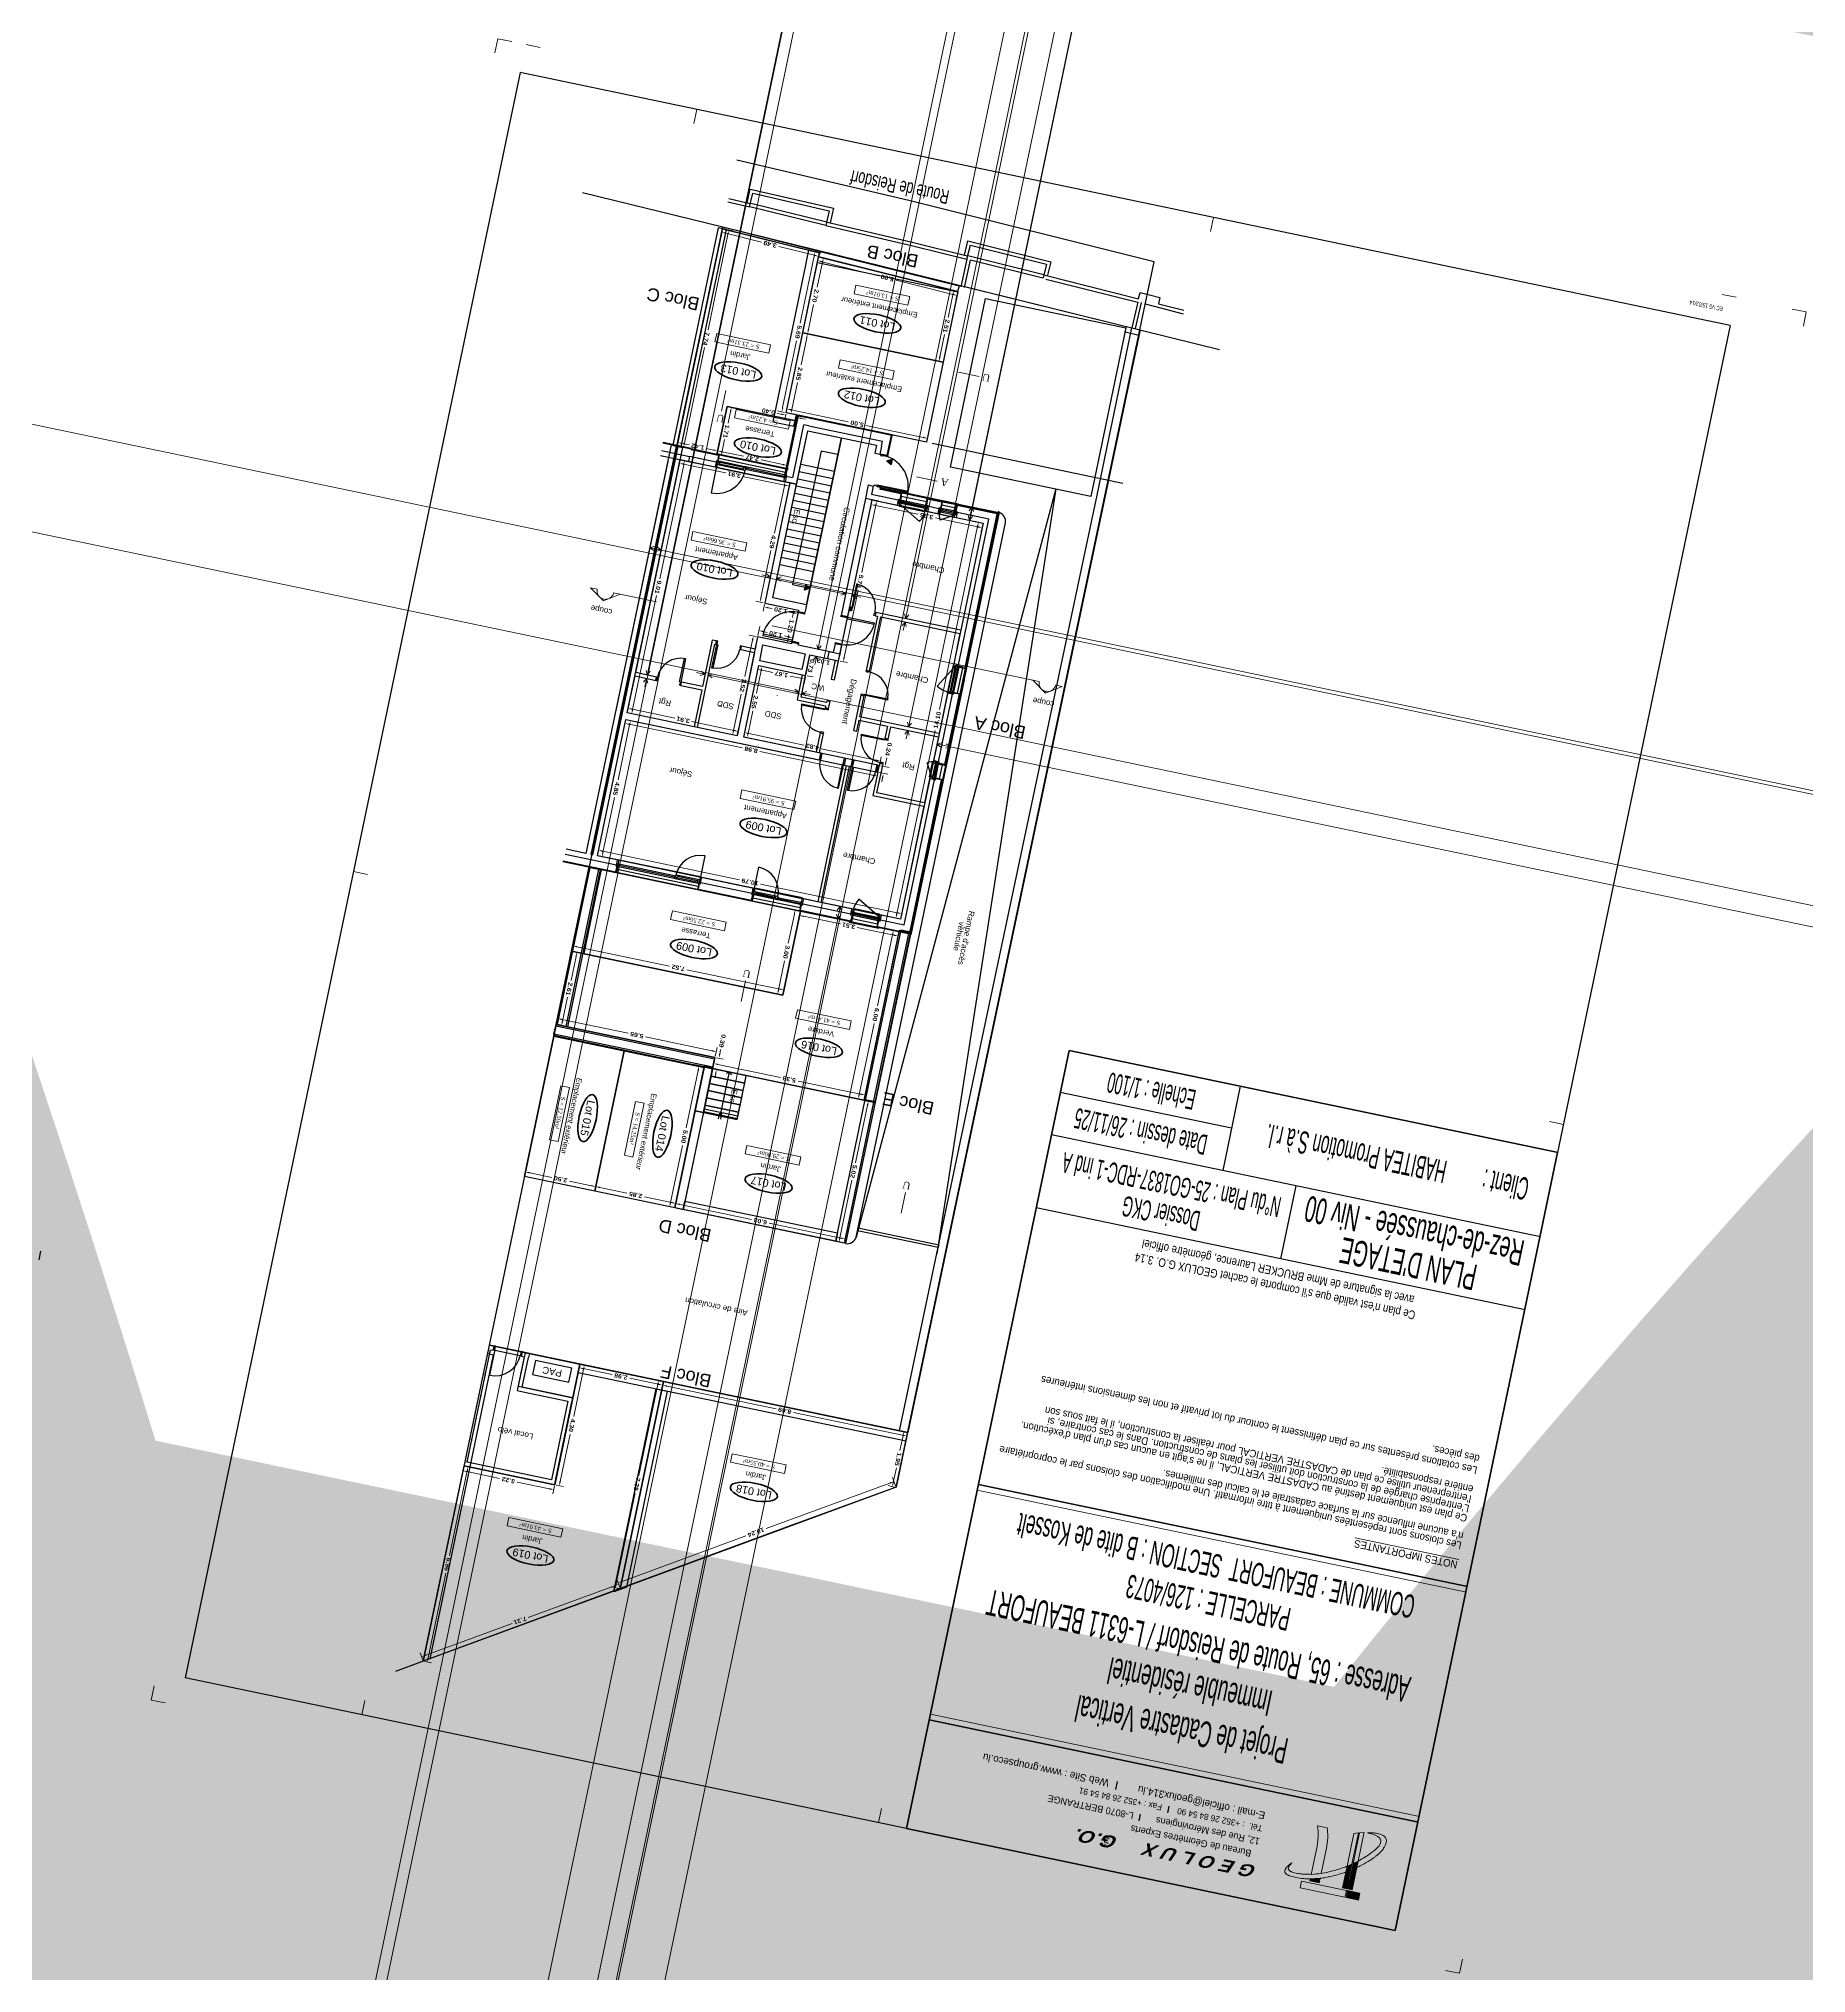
# Model space of a CAD drawing. Header units: metres. Extents: x 33868 to 138362, y -157419 to 151698.
# Drawn here: x 87904.4 to 87966, y 101431.6 to 101499 of the extents above; entities that cross this region are included whole.
import ezdxf
from ezdxf.enums import TextEntityAlignment as Align

# ---------------------------------------------------------------- set-up
doc = ezdxf.new("R2010")
doc.units = ezdxf.units.M
doc.header["$MEASUREMENT"] = 0
for name, pattern in [('( Dashed )', [0.75, 0.5, -0.25]), ('DGN Style 4', [16.502175, 8.245934, -4.122967, 0.010307, -4.122967]), ('DGN Style 7', [20.614835, 9.276676, -4.122967, 3.092225, -4.122967])]:
    doc.linetypes.add(name, pattern=pattern)
doc.layers.add('COTATION', color=7, linetype='Continuous', lineweight=0)
doc.layers.add('COTATIONS MUR', color=7, linetype='Continuous', lineweight=0)
doc.layers.add('not_to_draw', color=8, linetype='Continuous')
doc.layers.add('to_draw', color=3, linetype='Continuous')
doc.styles.get("Standard").update_dxf_attribs({"font": 'romantic.ttf', "height": 0.17})
doc.styles.add('Standard_0', font='romantic.ttf')
doc.styles.add('Style-Arial', font='arial.ttf')
doc.styles.add('Style-Arial IF', font='arial.ttf')
doc.styles.add('Style-Century Gothic', font='GOTHIC.TTF')
doc.styles.add('Style-Century Gothic IF', font='GOTHIC.TTF')
doc.styles.add('Style-Georgia IF', font='georgia.ttf')
doc.styles.add('Style-Impact IF', font='')
doc.styles.add('Style-INTL_ENGINEERING', font='INTL_ENGINEERING.shx')
doc.styles.add('Style-Romantic', font='romantic.ttf')
doc.styles.add('STYLE_GENERE_1', font='arial.ttf')
doc.styles.get('Style-Impact IF').set_extended_font_data('Impact', italic=True)
doc.dimstyles.new('COTE CV-2 petit', dxfattribs={"dimtxt": 0.15, "dimasz": 0.15, "dimexe": 0.15, "dimexo": 0.052083, "dimgap": 0.075, "dimtad": 1, "dimdsep": 46, "dimtxsty": 'Standard_0', "dimcen": 9e-05, "dimclrd": 7, "dimclre": 7, "dimazin": 3, "dimtfac": 1, "dimtdec": 0, "dimtmove": 0, "dimatfit": 1, "dimlwd": 0, "dimlwe": 0})
doc.dimstyles.new('COTES CV 1 500', dxfattribs={"dimtxt": 1.2, "dimasz": 0.00012, "dimexe": 0.1, "dimexo": 0.05, "dimgap": 0.16, "dimtad": 1, "dimzin": 1, "dimdsep": 46, "dimtxsty": 'Standard_0', "dimblk": 'TerminatorOpen_0.1', "dimcen": 0, "dimse1": 1, "dimse2": 1, "dimclrd": 7, "dimclre": 7, "dimazin": 3, "dimtfac": 1, "dimtdec": 0, "dimtmove": 0, "dimatfit": 1, "dimldrblk": 'TerminatorOpen_0.1', "dimtzin": 1, "dimlwd": -1})
doc.dimstyles.new('COTES CV 1 500 gris', dxfattribs={"dimtxt": 1.2, "dimasz": 0.00012, "dimexe": 0.1, "dimexo": 0.05, "dimgap": 0.16, "dimtad": 1, "dimzin": 1, "dimdsep": 46, "dimtxsty": 'Standard_0', "dimblk": 'TerminatorOpen_0.1', "dimcen": 0, "dimse1": 1, "dimse2": 1, "dimclrd": 9, "dimclre": 9, "dimazin": 3, "dimtfac": 1, "dimtdec": 0, "dimtmove": 0, "dimatfit": 1, "dimldrblk": 'TerminatorOpen_0.1', "dimtzin": 1, "dimlwd": -1})
doc.dimstyles.new('EP MUR', dxfattribs={"dimtxt": 0.15, "dimasz": 0.15, "dimexe": 1.5e-05, "dimexo": 1.5e-05, "dimgap": 0.015, "dimtad": 1, "dimjust": 4, "dimzin": 9, "dimdsep": 46, "dimtxsty": 'Standard_0', "dimblk": 'TerminatorOpen', "dimcen": 0, "dimse1": 1, "dimse2": 1, "dimclrd": 254, "dimclre": 7, "dimclrt": 7, "dimazin": 3, "dimtfac": 1, "dimtdec": 0, "dimtmove": 0, "dimatfit": 1, "dimldrblk": 'TerminatorOpen', "dimtzin": 9, "dimlwd": -1})

# ---------------------------------------------------------------- blocks, each defined once
blk = doc.blocks.new('*D171')
at = {"layer": 'COTATION', "color": 7, "linetype": 'Continuous', "lineweight": 0, "transparency": 16777216}
for p, q in [((87927.367463, 101463.074529), (87926.950882, 101461.079373)), ((87927.523178, 101463.195251), (87927.251288, 101463.252021)), ((87926.406837, 101458.473747), (87926.823418, 101460.468903)), ((87926.501235, 101458.300802), (87926.229346, 101458.357572))]:
    blk.add_line(p, q, dxfattribs=at)
at = {"layer": 'COTATION', "color": 7, "linetype": 'Continuous', "lineweight": 13, "transparency": 16777216}
for points in [[(87927.391935, 101463.06942), (87927.342991, 101463.079639), (87927.398121, 101463.221363)], [(87926.43131, 101458.468637), (87926.382365, 101458.478857), (87926.376179, 101458.326913)]]:
    blk.add_solid(points, dxfattribs=at)
at = {"layer": 'Defpoints', "color": 0, "linetype": 'Continuous', "lineweight": 13, "transparency": 16777216}
for p in [(87927.398121, 101463.221363), (87927.574161, 101463.184606), (87926.552219, 101458.290157)]:
    blk.add_point(p, dxfattribs=at)
at = {"layer": 'COTATION', "color": 0, "linetype": 'Continuous', "lineweight": 0, "transparency": 16777216, "insert": (87926.88715, 101460.774138), "char_height": 0.15, "attachment_point": 5, "rotation": 258.20632501, "style": 'Standard_0'}
blk.add_mtext('\\A1;\\fArial Black|b0|i0|c00|p39;5.00', dxfattribs=at)
blk = doc.blocks.new('*D172')
at = {"layer": 'COTATION', "color": 7, "linetype": 'Continuous', "lineweight": 0, "transparency": 16777216}
for p, q in [((87927.884068, 101463.201065), (87927.940364, 101463.470686)), ((87928.056539, 101463.293195), (87930.238846, 101462.837537)), ((87933.031624, 101462.254416), (87930.849317, 101462.710073)), ((87933.15282, 101462.10097), (87933.209116, 101462.370591))]:
    blk.add_line(p, q, dxfattribs=at)
at = {"layer": 'COTATION', "color": 7, "linetype": 'Continuous', "lineweight": 13, "transparency": 16777216}
for points in [[(87928.051429, 101463.268722), (87928.061648, 101463.317667), (87927.909705, 101463.323853)], [(87933.026514, 101462.229944), (87933.036734, 101462.278888), (87933.178457, 101462.223758)]]:
    blk.add_solid(points, dxfattribs=at)
at = {"layer": 'Defpoints', "color": 0, "linetype": 'Continuous', "lineweight": 13, "transparency": 16777216}
for p in [(87927.873422, 101463.150081), (87927.909705, 101463.323853), (87933.142174, 101462.049986)]:
    blk.add_point(p, dxfattribs=at)
at = {"layer": 'COTATION', "color": 0, "linetype": 'Continuous', "lineweight": 0, "transparency": 16777216, "insert": (87930.544081, 101462.773805), "char_height": 0.15, "attachment_point": 5, "rotation": 168.20632501, "style": 'Standard_0'}
blk.add_mtext('\\A1;\\fArial Black|b0|i0|c00|p39;5.38', dxfattribs=at)
blk = doc.blocks.new('*D173')
at = {"layer": 'COTATION', "color": 7, "linetype": 'Continuous', "lineweight": 0, "transparency": 16777216}
for p, q in [((87928.120086, 101463.650224), (87928.152536, 101463.805639)), ((87927.924406, 101463.139436), (87928.15655, 101463.090965)), ((87928.004118, 101463.521203), (87928.236261, 101463.472732)), ((87927.979058, 101462.97479), (87927.9484, 101462.827956))]:
    blk.add_line(p, q, dxfattribs=at)
at = {"layer": 'COTATION', "color": 7, "linetype": 'Continuous', "lineweight": 13, "transparency": 16777216}
for points in [[(87928.003531, 101462.96968), (87927.954586, 101462.9799), (87928.009717, 101463.121623)], [(87928.144558, 101463.645114), (87928.095614, 101463.655333), (87928.089428, 101463.50339)]]:
    blk.add_solid(points, dxfattribs=at)
at = {"layer": 'Defpoints', "color": 0, "linetype": 'Continuous', "lineweight": 13, "transparency": 16777216}
for p in [(87927.873422, 101463.150081), (87927.953134, 101463.531848), (87928.009717, 101463.121623)]:
    blk.add_point(p, dxfattribs=at)
at = {"layer": 'COTATION', "color": 0, "linetype": 'Continuous', "lineweight": 0, "transparency": 16777216, "insert": (87928.216059, 101464.109873), "char_height": 0.15, "attachment_point": 5, "rotation": 258.20632501, "style": 'Standard_0'}
blk.add_mtext('\\A1;\\fArial Black|b0|i0|c00|p39;0.39', dxfattribs=at)
blk = doc.blocks.new('*D174')
at = {"layer": 'COTATION', "color": 7, "linetype": 'Continuous', "lineweight": 0, "transparency": 16777216}
for p, q in [((87922.433058, 101464.737625), (87922.495795, 101465.038093)), ((87922.61197, 101464.860602), (87924.925061, 101464.377637)), ((87927.849024, 101463.767125), (87925.535933, 101464.250089)), ((87927.963779, 101463.582832), (87928.026516, 101463.8833))]:
    blk.add_line(p, q, dxfattribs=at)
at = {"layer": 'COTATION', "color": 7, "linetype": 'Continuous', "lineweight": 13, "transparency": 16777216}
for points in [[(87922.60686, 101464.836129), (87922.617079, 101464.885074), (87922.465136, 101464.89126)], [(87927.843914, 101463.742653), (87927.854134, 101463.791597), (87927.995857, 101463.736467)]]:
    blk.add_solid(points, dxfattribs=at)
at = {"layer": 'Defpoints', "color": 0, "linetype": 'Continuous', "lineweight": 13, "transparency": 16777216}
for p in [(87922.422413, 101464.686641), (87922.465136, 101464.89126), (87927.953134, 101463.531848)]:
    blk.add_point(p, dxfattribs=at)
at = {"layer": 'COTATION', "color": 0, "linetype": 'Continuous', "lineweight": 0, "transparency": 16777216, "insert": (87925.230497, 101464.313863), "char_height": 0.15, "attachment_point": 5, "rotation": 168.20632501, "style": 'Standard_0'}
blk.add_mtext('\\A1;\\fArial Black|b0|i0|c00|p39;5.65', dxfattribs=at)
blk = doc.blocks.new('*D175')
at = {"layer": 'COTATION', "color": 7, "linetype": 'Continuous', "lineweight": 0, "transparency": 16777216}
for p, q in [((87923.112962, 101467.055508), (87922.937885, 101466.217005)), ((87923.006851, 101467.230898), (87923.290453, 101467.171683)), ((87922.640824, 101464.794272), (87922.815901, 101465.632776)), ((87922.762978, 101464.615532), (87922.463333, 101464.678097))]:
    blk.add_line(p, q, dxfattribs=at)
at = {"layer": 'COTATION', "color": 7, "linetype": 'Continuous', "lineweight": 13, "transparency": 16777216}
for points in [[(87923.137434, 101467.050398), (87923.088489, 101467.060618), (87923.14362, 101467.202341)], [(87922.665297, 101464.789163), (87922.616352, 101464.799382), (87922.610166, 101464.647439)]]:
    blk.add_solid(points, dxfattribs=at)
at = {"layer": 'Defpoints', "color": 0, "linetype": 'Continuous', "lineweight": 13, "transparency": 16777216}
for p in [(87922.955867, 101467.241543), (87923.14362, 101467.202341), (87922.813962, 101464.604887)]:
    blk.add_point(p, dxfattribs=at)
at = {"layer": 'COTATION', "color": 0, "linetype": 'Continuous', "lineweight": 0, "transparency": 16777216, "insert": (87922.876893, 101465.92489), "char_height": 0.15, "attachment_point": 5, "rotation": 258.20632501, "style": 'Standard_0'}
blk.add_mtext('\\A1;\\fArial Black|b0|i0|c00|p39;2.61', dxfattribs=at)
blk = doc.blocks.new('*D176')
at = {"layer": 'COTATION', "color": 7, "linetype": 'Continuous', "lineweight": 0, "transparency": 16777216}
for p, q in [((87922.966512, 101467.292527), (87923.024746, 101467.57143)), ((87923.140921, 101467.393938), (87926.371738, 101466.719356)), ((87930.210021, 101465.917937), (87926.979204, 101466.592519)), ((87930.329279, 101465.75521), (87930.387513, 101466.034112))]:
    blk.add_line(p, q, dxfattribs=at)
at = {"layer": 'COTATION', "color": 7, "linetype": 'Continuous', "lineweight": 13, "transparency": 16777216}
for points in [[(87923.135812, 101467.369466), (87923.146031, 101467.41841), (87922.994088, 101467.424596)], [(87930.204911, 101465.893465), (87930.215131, 101465.942409), (87930.356854, 101465.887279)]]:
    blk.add_solid(points, dxfattribs=at)
at = {"layer": 'Defpoints', "color": 0, "linetype": 'Continuous', "lineweight": 13, "transparency": 16777216}
for p in [(87922.955867, 101467.241543), (87930.318634, 101465.704226), (87930.356854, 101465.887279)]:
    blk.add_point(p, dxfattribs=at)
at = {"layer": 'COTATION', "color": 0, "linetype": 'Continuous', "lineweight": 0, "transparency": 16777216, "insert": (87926.675471, 101466.655938), "char_height": 0.15, "attachment_point": 5, "rotation": 168.20632501, "style": 'Standard_0'}
blk.add_mtext('\\A1;\\fArial Black|b0|i0|c00|p39;7.52', dxfattribs=at)
blk = doc.blocks.new('*D177')
at = {"layer": 'COTATION', "color": 7, "linetype": 'Continuous', "lineweight": 0, "transparency": 16777216}
for p, q in [((87930.722096, 101468.527242), (87930.510272, 101467.51274)), ((87930.879974, 101468.647513), (87930.605921, 101468.704734)), ((87930.171089, 101465.888268), (87930.382913, 101466.90277)), ((87930.26765, 101465.714871), (87929.993597, 101465.772093))]:
    blk.add_line(p, q, dxfattribs=at)
at = {"layer": 'COTATION', "color": 7, "linetype": 'Continuous', "lineweight": 13, "transparency": 16777216}
for points in [[(87930.746569, 101468.522133), (87930.697624, 101468.532352), (87930.752755, 101468.674076)], [(87930.195561, 101465.883158), (87930.146617, 101465.893378), (87930.140431, 101465.741434)]]:
    blk.add_solid(points, dxfattribs=at)
at = {"layer": 'Defpoints', "color": 0, "linetype": 'Continuous', "lineweight": 13, "transparency": 16777216}
for p in [(87930.752755, 101468.674076), (87930.930958, 101468.636868), (87930.318634, 101465.704226)]:
    blk.add_point(p, dxfattribs=at)
at = {"layer": 'COTATION', "color": 0, "linetype": 'Continuous', "lineweight": 0, "transparency": 16777216, "insert": (87930.446593, 101467.207755), "char_height": 0.15, "attachment_point": 5, "rotation": 258.20632501, "style": 'Standard_0'}
blk.add_mtext('\\A1;\\fArial Black|b0|i0|c00|p39;3.00', dxfattribs=at)
blk = doc.blocks.new('*D178')
at = {"layer": 'COTATION', "color": 7, "linetype": 'Continuous', "lineweight": 0, "transparency": 16777216}
for p, q in [((87930.920313, 101468.585884), (87930.868463, 101468.337557)), ((87931.045955, 101468.453732), (87932.326359, 101468.186389)), ((87934.189188, 101467.797437), (87932.908785, 101468.06478)), ((87934.357213, 101467.868272), (87934.305364, 101467.619945))]:
    blk.add_line(p, q, dxfattribs=at)
at = {"layer": 'COTATION', "color": 7, "linetype": 'Continuous', "lineweight": 13, "transparency": 16777216}
for points in [[(87931.040845, 101468.42926), (87931.051064, 101468.478204), (87930.899121, 101468.48439)], [(87934.184079, 101467.772965), (87934.194298, 101467.821909), (87934.336022, 101467.766779)]]:
    blk.add_solid(points, dxfattribs=at)
at = {"layer": 'Defpoints', "color": 0, "linetype": 'Continuous', "lineweight": 13, "transparency": 16777216}
for p in [(87930.930958, 101468.636868), (87934.336022, 101467.766779), (87934.367859, 101467.919256)]:
    blk.add_point(p, dxfattribs=at)
at = {"layer": 'COTATION', "color": 0, "linetype": 'Continuous', "lineweight": 0, "transparency": 16777216, "insert": (87932.617572, 101468.125584), "char_height": 0.15, "attachment_point": 5, "rotation": 168.20632501, "style": 'Standard_0'}
blk.add_mtext('\\A1;\\fArial Black|b0|i0|c00|p39;3.51', dxfattribs=at)
blk = doc.blocks.new('*D179')
at = {"layer": 'COTATION', "color": 7, "linetype": 'Continuous', "lineweight": 0, "transparency": 16777216}
for p, q in [((87934.144438, 101467.812677), (87933.625802, 101465.329156)), ((87934.316875, 101467.929903), (87934.028269, 101467.990173)), ((87932.98008, 101462.237072), (87933.498716, 101464.720593)), ((87933.091191, 101462.060633), (87932.802585, 101462.120903))]:
    blk.add_line(p, q, dxfattribs=at)
at = {"layer": 'COTATION', "color": 7, "linetype": 'Continuous', "lineweight": 13, "transparency": 16777216}
for points in [[(87934.16891, 101467.807567), (87934.119966, 101467.817788), (87934.175101, 101467.95951)], [(87933.004552, 101462.231962), (87932.955608, 101462.242183), (87932.949417, 101462.09024)]]:
    blk.add_solid(points, dxfattribs=at)
at = {"layer": 'Defpoints', "color": 0, "linetype": 'Continuous', "lineweight": 13, "transparency": 16777216}
for p in [(87934.367859, 101467.919256), (87932.949417, 101462.09024), (87933.142174, 101462.049986)]:
    blk.add_point(p, dxfattribs=at)
at = {"layer": 'COTATION', "color": 0, "linetype": 'Continuous', "lineweight": 0, "transparency": 16777216, "insert": (87933.562259, 101465.024875), "char_height": 0.15, "attachment_point": 5, "rotation": 258.20439219, "style": 'Standard_0'}
blk.add_mtext('\\A1;\\fArial Black|b0|i0|c00|p39;6.00', dxfattribs=at)
blk = doc.blocks.new('*D180')
at = {"layer": 'COTATION', "color": 7, "linetype": 'Continuous', "lineweight": 0, "transparency": 16777216}
for p, q in [((87924.978845, 101475.12846), (87924.578099, 101473.209147)), ((87924.900649, 101475.298022), (87925.156336, 101475.244635)), ((87924.049284, 101470.676458), (87924.450029, 101472.595771)), ((87923.909771, 101470.552353), (87924.165459, 101470.498967))]:
    blk.add_line(p, q, dxfattribs=at)
at = {"layer": 'COTATION', "color": 7, "linetype": 'Continuous', "lineweight": 13, "transparency": 16777216}
for points in [[(87925.003317, 101475.12335), (87924.954372, 101475.13357), (87925.009503, 101475.275293)], [(87924.073756, 101470.671349), (87924.024812, 101470.681568), (87924.018626, 101470.529625)]]:
    blk.add_solid(points, dxfattribs=at)
at = {"layer": 'Defpoints', "color": 0, "linetype": 'Continuous', "lineweight": 13, "transparency": 16777216}
for p in [(87924.849665, 101475.308667), (87925.009503, 101475.275293), (87923.858787, 101470.562998)]:
    blk.add_point(p, dxfattribs=at)
at = {"layer": 'COTATION', "color": 0, "linetype": 'Continuous', "lineweight": 0, "transparency": 16777216, "insert": (87924.514064, 101472.902459), "char_height": 0.15, "attachment_point": 5, "rotation": 258.20632501, "style": 'Standard_0'}
blk.add_mtext('\\A1;\\fArial Black|b0|i0|c00|p39;4.85', dxfattribs=at)
blk = doc.blocks.new('*D181')
at = {"layer": 'COTATION', "color": 7, "linetype": 'Continuous', "lineweight": 0, "transparency": 16777216}
for p, q in [((87923.869433, 101470.613982), (87923.92868, 101470.897741)), ((87924.044856, 101470.720249), (87928.809459, 101469.725418)), ((87934.311035, 101468.57671), (87929.546431, 101469.571541)), ((87934.429279, 101468.409127), (87934.488527, 101468.692886))]:
    blk.add_line(p, q, dxfattribs=at)
at = {"layer": 'COTATION', "color": 7, "linetype": 'Continuous', "lineweight": 13, "transparency": 16777216}
for points in [[(87924.039746, 101470.695777), (87924.049965, 101470.744721), (87923.898022, 101470.750907)], [(87934.305925, 101468.552238), (87934.316145, 101468.601183), (87934.457869, 101468.546052)]]:
    blk.add_solid(points, dxfattribs=at)
at = {"layer": 'Defpoints', "color": 0, "linetype": 'Continuous', "lineweight": 13, "transparency": 16777216}
for p in [(87923.858787, 101470.562998), (87934.457869, 101468.546052), (87934.418634, 101468.358143)]:
    blk.add_point(p, dxfattribs=at)
at = {"layer": 'COTATION', "color": 0, "linetype": 'Continuous', "lineweight": 0, "transparency": 16777216, "insert": (87929.177945, 101469.64848), "char_height": 0.15, "attachment_point": 5, "rotation": 168.20632501, "style": 'Standard_0'}
blk.add_mtext('\\A1;\\fArial Black|b0|i0|c00|p39;10.79', dxfattribs=at)
blk = doc.blocks.new('*D182')
at = {"layer": 'COTATION', "color": 7, "linetype": 'Continuous', "lineweight": 0, "transparency": 16777216}
for p, q in [((87937.111961, 101482.044047), (87935.778935, 101475.659572)), ((87937.248955, 101482.168679), (87936.995785, 101482.221538)), ((87934.291972, 101468.537824), (87935.624998, 101474.922299)), ((87934.36765, 101468.368788), (87934.114481, 101468.421648))]:
    blk.add_line(p, q, dxfattribs=at)
at = {"layer": 'COTATION', "color": 7, "linetype": 'Continuous', "lineweight": 13, "transparency": 16777216}
for points in [[(87937.087489, 101482.049157), (87937.136434, 101482.038937), (87937.142619, 101482.190881)], [(87934.2675, 101468.542933), (87934.316444, 101468.532714), (87934.261314, 101468.39099)]]:
    blk.add_solid(points, dxfattribs=at)
at = {"layer": 'Defpoints', "color": 0, "linetype": 'Continuous', "lineweight": 13, "transparency": 16777216}
for p in [(87937.142619, 101482.190881), (87937.299939, 101482.158034), (87934.418634, 101468.358143)]:
    blk.add_point(p, dxfattribs=at)
at = {"layer": 'COTATION', "color": 0, "linetype": 'Continuous', "lineweight": 0, "transparency": 16777216, "insert": (87935.701967, 101475.290935), "char_height": 0.15, "attachment_point": 5, "rotation": 78.20656107, "style": 'Standard_0'}
blk.add_mtext('\\A1;\\fArial Black|b0|i0|c00|p39;14.10', dxfattribs=at)
blk = doc.blocks.new('*D183')
at = {"layer": 'COTATION', "color": 7, "linetype": 'Continuous', "lineweight": 0, "transparency": 16777216}
for p, q in [((87933.42511, 101482.913876), (87933.371055, 101482.654983)), ((87933.548546, 101482.771159), (87935.028626, 101482.462124)), ((87937.119076, 101482.025646), (87935.638997, 101482.334681)), ((87937.289307, 101482.107047), (87937.235251, 101481.848154))]:
    blk.add_line(p, q, dxfattribs=at)
at = {"layer": 'COTATION', "color": 7, "linetype": 'Continuous', "lineweight": 13, "transparency": 16777216}
for points in [[(87933.543437, 101482.746686), (87933.553656, 101482.795631), (87933.401713, 101482.801817)], [(87937.113966, 101482.001173), (87937.124186, 101482.050118), (87937.26591, 101481.994987)]]:
    blk.add_solid(points, dxfattribs=at)
at = {"layer": 'Defpoints', "color": 0, "linetype": 'Continuous', "lineweight": 13, "transparency": 16777216}
for p in [(87933.401713, 101482.801817), (87933.435756, 101482.96486), (87937.299952, 101482.158031)]:
    blk.add_point(p, dxfattribs=at)
at = {"layer": 'COTATION', "color": 0, "linetype": 'Continuous', "lineweight": 0, "transparency": 16777216, "insert": (87935.333811, 101482.398402), "char_height": 0.15, "attachment_point": 5, "rotation": 168.20632501, "style": 'Standard_0'}
blk.add_mtext('\\A1;\\fArial Black|b0|i0|c00|p39;3.95', dxfattribs=at)
blk = doc.blocks.new('*D184')
at = {"layer": 'COTATION', "color": 7, "linetype": 'Continuous', "lineweight": 0, "transparency": 16777216}
for p, q in [((87933.567458, 101482.784126), (87933.07647, 101480.432607)), ((87933.486739, 101482.954215), (87933.74495, 101482.900302)), ((87932.457997, 101477.470517), (87932.948985, 101479.822036)), ((87932.315962, 101477.346939), (87932.574172, 101477.293025))]:
    blk.add_line(p, q, dxfattribs=at)
at = {"layer": 'COTATION', "color": 7, "linetype": 'Continuous', "lineweight": 13, "transparency": 16777216}
for points in [[(87933.59193, 101482.779017), (87933.542986, 101482.789236), (87933.598116, 101482.93096)], [(87932.482469, 101477.465408), (87932.433525, 101477.475627), (87932.427339, 101477.323684)]]:
    blk.add_solid(points, dxfattribs=at)
at = {"layer": 'Defpoints', "color": 0, "linetype": 'Continuous', "lineweight": 13, "transparency": 16777216}
for p in [(87933.435756, 101482.96486), (87932.264978, 101477.357584), (87932.427339, 101477.323684)]:
    blk.add_point(p, dxfattribs=at)
at = {"layer": 'COTATION', "color": 0, "linetype": 'Continuous', "lineweight": 0, "transparency": 16777216, "insert": (87933.012728, 101480.127322), "char_height": 0.15, "attachment_point": 5, "rotation": 258.20632501, "style": 'Standard_0'}
blk.add_mtext('\\A1;\\fArial Black|b0|i0|c00|p39;5.73', dxfattribs=at)
blk = doc.blocks.new('*D185')
at = {"layer": 'COTATION', "color": 7, "linetype": 'Continuous', "lineweight": 0, "transparency": 16777216}
for p, q in [((87931.255788, 101477.514582), (87931.207601, 101477.283231)), ((87932.254358, 101477.306595), (87932.206171, 101477.075244))]:
    blk.add_line(p, q, dxfattribs=at)
at = {"layer": 'Defpoints', "color": 0, "linetype": 'Continuous', "lineweight": 13, "transparency": 16777216}
for p in [(87931.238187, 101477.430079), (87931.266408, 101477.565571), (87932.264978, 101477.357584)]:
    blk.add_point(p, dxfattribs=at)
at = {"layer": 'COTATION', "color": 0, "linetype": 'Continuous', "lineweight": 0, "transparency": 16777216, "insert": (87931.737472, 101477.326086), "char_height": 0.15, "attachment_point": 5, "rotation": 168.23436139, "style": 'Standard_0'}
blk.add_mtext('\\A1;\\fArial Black|b0|i0|c00|p39;1.02', dxfattribs=at)
blk = doc.blocks.new('*D186')
at = {"layer": 'COTATION', "color": 7, "linetype": 'Continuous', "lineweight": 0, "transparency": 16777216}
for p, q in [((87931.317392, 101477.554926), (87931.528286, 101477.510892)), ((87931.167371, 101476.83642), (87931.378265, 101476.792387))]:
    blk.add_line(p, q, dxfattribs=at)
at = {"layer": 'Defpoints', "color": 0, "linetype": 'Continuous', "lineweight": 13, "transparency": 16777216}
for p in [(87931.266408, 101477.565571), (87931.381452, 101477.54155), (87931.116387, 101476.847066)]:
    blk.add_point(p, dxfattribs=at)
at = {"layer": 'COTATION', "color": 0, "linetype": 'Continuous', "lineweight": 0, "transparency": 16777216, "insert": (87931.306442, 101477.182298), "char_height": 0.15, "attachment_point": 5, "rotation": 258.20632501, "style": 'Standard_0'}
blk.add_mtext('\\A1;\\fArial Black|b0|i0|c00|p39;0.73', dxfattribs=at)
blk = doc.blocks.new('*D187')
at = {"layer": 'COTATION', "color": 7, "linetype": 'Continuous', "lineweight": 0, "transparency": 16777216}
for p, q in [((87929.467623, 101477.138115), (87929.42021, 101476.911036)), ((87929.597702, 101477.027211), (87929.9698, 101476.949518)), ((87930.942153, 101476.746495), (87930.570055, 101476.824187)), ((87931.105742, 101476.796082), (87931.058329, 101476.569003))]:
    blk.add_line(p, q, dxfattribs=at)
at = {"layer": 'COTATION', "color": 7, "linetype": 'Continuous', "lineweight": 13, "transparency": 16777216}
for points in [[(87929.592592, 101477.002739), (87929.602812, 101477.051683), (87929.450868, 101477.057869)], [(87930.937044, 101476.722022), (87930.947263, 101476.770967), (87931.088987, 101476.715836)]]:
    blk.add_solid(points, dxfattribs=at)
at = {"layer": 'Defpoints', "color": 0, "linetype": 'Continuous', "lineweight": 13, "transparency": 16777216}
for p in [(87929.478269, 101477.189098), (87929.450868, 101477.057869), (87931.116387, 101476.847066)]:
    blk.add_point(p, dxfattribs=at)
at = {"layer": 'COTATION', "color": 0, "linetype": 'Continuous', "lineweight": 0, "transparency": 16777216, "insert": (87930.269928, 101476.886853), "char_height": 0.15, "attachment_point": 5, "rotation": 168.20632501, "style": 'Standard_0'}
blk.add_mtext('\\A1;\\fArial Black|b0|i0|c00|p39;1.67', dxfattribs=at)
blk = doc.blocks.new('*D188')
at = {"layer": 'COTATION', "color": 7, "linetype": 'Continuous', "lineweight": 0, "transparency": 16777216}
for p, q in [((87929.529252, 101477.178453), (87929.744424, 101477.133526)), ((87929.566932, 101477.017351), (87929.401235, 101476.223768)), ((87929.107718, 101474.818012), (87929.273415, 101475.611595)), ((87929.008722, 101474.685447), (87929.223894, 101474.640521))]:
    blk.add_line(p, q, dxfattribs=at)
at = {"layer": 'COTATION', "color": 7, "linetype": 'Continuous', "lineweight": 13, "transparency": 16777216}
for points in [[(87929.591404, 101477.012241), (87929.54246, 101477.022461), (87929.59759, 101477.164185)], [(87929.132191, 101474.812903), (87929.083246, 101474.823122), (87929.07706, 101474.671179)]]:
    blk.add_solid(points, dxfattribs=at)
at = {"layer": 'Defpoints', "color": 0, "linetype": 'Continuous', "lineweight": 13, "transparency": 16777216}
for p in [(87929.478269, 101477.189098), (87928.957739, 101474.696093), (87929.07706, 101474.671179)]:
    blk.add_point(p, dxfattribs=at)
at = {"layer": 'COTATION', "color": 0, "linetype": 'Continuous', "lineweight": 0, "transparency": 16777216, "insert": (87929.337325, 101475.917682), "char_height": 0.15, "attachment_point": 5, "rotation": 258.20632501, "style": 'Standard_0'}
blk.add_mtext('\\A1;\\fArial Black|b0|i0|c00|p39;2.55', dxfattribs=at)
blk = doc.blocks.new('*D189')
at = {"layer": 'COTATION', "color": 7, "linetype": 'Continuous', "lineweight": 0, "transparency": 16777216}
for p, q in [((87928.968384, 101474.747076), (87929.02081, 101474.998167)), ((87929.136986, 101474.820675), (87931.047374, 101474.421793)), ((87933.570837, 101473.894904), (87931.660449, 101474.293786)), ((87933.695902, 101473.759989), (87933.748329, 101474.011079))]:
    blk.add_line(p, q, dxfattribs=at)
at = {"layer": 'COTATION', "color": 7, "linetype": 'Continuous', "lineweight": 13, "transparency": 16777216}
for points in [[(87929.131876, 101474.796203), (87929.142095, 101474.845147), (87928.990152, 101474.851333)], [(87933.565727, 101473.870432), (87933.575947, 101473.919376), (87933.717671, 101473.864246)]]:
    blk.add_solid(points, dxfattribs=at)
at = {"layer": 'Defpoints', "color": 0, "linetype": 'Continuous', "lineweight": 13, "transparency": 16777216}
for p in [(87928.957739, 101474.696093), (87933.717671, 101473.864246), (87933.685257, 101473.709005)]:
    blk.add_point(p, dxfattribs=at)
at = {"layer": 'COTATION', "color": 0, "linetype": 'Continuous', "lineweight": 0, "transparency": 16777216, "insert": (87931.353911, 101474.357789), "char_height": 0.15, "attachment_point": 5, "rotation": 168.20632501, "style": 'Standard_0'}
blk.add_mtext('\\A1;\\fArial Black|b0|i0|c00|p39;4.83', dxfattribs=at)
blk = doc.blocks.new('*D190')
at = {"layer": 'COTATION', "color": 7, "linetype": 'Continuous', "lineweight": 0, "transparency": 16777216}
for p, q in [((87933.909361, 101473.815448), (87933.941823, 101473.970921)), ((87933.687188, 101473.463426), (87933.976483, 101473.403023)), ((87933.736241, 101473.69836), (87934.025536, 101473.637956)), ((87933.798991, 101473.286847), (87933.768333, 101473.140014))]:
    blk.add_line(p, q, dxfattribs=at)
at = {"layer": 'COTATION', "color": 7, "linetype": 'Continuous', "lineweight": 13, "transparency": 16777216}
for points in [[(87933.933833, 101473.810338), (87933.884888, 101473.820558), (87933.878702, 101473.668614)], [(87933.823463, 101473.281738), (87933.774519, 101473.291957), (87933.829649, 101473.433681)]]:
    blk.add_solid(points, dxfattribs=at)
at = {"layer": 'Defpoints', "color": 0, "linetype": 'Continuous', "lineweight": 13, "transparency": 16777216}
for p in [(87933.636204, 101473.474071), (87933.685257, 101473.709005), (87933.878702, 101473.668614)]:
    blk.add_point(p, dxfattribs=at)
at = {"layer": 'COTATION', "color": 0, "linetype": 'Continuous', "lineweight": 0, "transparency": 16777216, "insert": (87934.005806, 101474.277359), "char_height": 0.15, "attachment_point": 5, "rotation": 258.20632501, "style": 'Standard_0'}
blk.add_mtext('\\A1;\\fArial Black|b0|i0|c00|p39;0.24', dxfattribs=at)
blk = doc.blocks.new('*D191')
at = {"layer": 'COTATION', "color": 7, "linetype": 'Continuous', "lineweight": 0, "transparency": 16777216}
for p, q in [((87924.83902, 101475.257683), (87924.79084, 101475.026933)), ((87924.968332, 101475.143109), (87928.910384, 101474.320023)), ((87933.461204, 101473.36983), (87929.519152, 101474.192915)), ((87933.625559, 101473.423088), (87933.577379, 101473.192338))]:
    blk.add_line(p, q, dxfattribs=at)
at = {"layer": 'COTATION', "color": 7, "linetype": 'Continuous', "lineweight": 13, "transparency": 16777216}
for points in [[(87924.963222, 101475.118636), (87924.973441, 101475.167581), (87924.821498, 101475.173767)], [(87933.456094, 101473.345357), (87933.466313, 101473.394302), (87933.608037, 101473.339171)]]:
    blk.add_solid(points, dxfattribs=at)
at = {"layer": 'Defpoints', "color": 0, "linetype": 'Continuous', "lineweight": 13, "transparency": 16777216}
for p in [(87924.821498, 101475.173767), (87924.849665, 101475.308667), (87933.636204, 101473.474071)]:
    blk.add_point(p, dxfattribs=at)
at = {"layer": 'COTATION', "color": 0, "linetype": 'Continuous', "lineweight": 0, "transparency": 16777216, "insert": (87929.214768, 101474.256469), "char_height": 0.15, "attachment_point": 5, "rotation": 168.20632501, "style": 'Standard_0'}
blk.add_mtext('\\A1;\\fArial Black|b0|i0|c00|p39;8.98', dxfattribs=at)
blk = doc.blocks.new('*D192')
at = {"layer": 'COTATION', "color": 7, "linetype": 'Continuous', "lineweight": 0, "transparency": 16777216}
for p, q in [((87930.811359, 101479.131637), (87930.567223, 101479.182612)), ((87930.683398, 101479.005121), (87930.654109, 101478.864847)), ((87930.566093, 101477.95697), (87930.321956, 101478.007944)), ((87930.499448, 101478.12412), (87930.528737, 101478.264393))]:
    blk.add_line(p, q, dxfattribs=at)
at = {"layer": 'COTATION', "color": 7, "linetype": 'Continuous', "lineweight": 13, "transparency": 16777216}
for points in [[(87930.70787, 101479.000011), (87930.658925, 101479.01023), (87930.714056, 101479.151954)], [(87930.52392, 101478.11901), (87930.474976, 101478.129229), (87930.46879, 101477.977286)]]:
    blk.add_solid(points, dxfattribs=at)
at = {"layer": 'Defpoints', "color": 0, "linetype": 'Continuous', "lineweight": 13, "transparency": 16777216}
for p in [(87930.714056, 101479.151954), (87930.862343, 101479.120992), (87930.617077, 101477.946324)]:
    blk.add_point(p, dxfattribs=at)
at = {"layer": 'COTATION', "color": 0, "linetype": 'Continuous', "lineweight": 0, "transparency": 16777216, "insert": (87930.591423, 101478.56462), "char_height": 0.15, "attachment_point": 5, "rotation": 258.20632501, "style": 'Standard_0'}
blk.add_mtext('\\A1;\\fArial Black|b0|i0|c00|p39;1.20', dxfattribs=at)
blk = doc.blocks.new('*D193')
at = {"layer": 'COTATION', "color": 7, "linetype": 'Continuous', "lineweight": 0, "transparency": 16777216}
for p, q in [((87929.453055, 101478.242574), (87929.517907, 101478.553174)), ((87929.634082, 101478.375682), (87929.774355, 101478.346393)), ((87930.515083, 101478.191732), (87930.37481, 101478.221021)), ((87930.627722, 101477.997308), (87930.692574, 101478.307908))]:
    blk.add_line(p, q, dxfattribs=at)
at = {"layer": 'COTATION', "color": 7, "linetype": 'Continuous', "lineweight": 13, "transparency": 16777216}
for points in [[(87929.628972, 101478.35121), (87929.639191, 101478.400154), (87929.487248, 101478.40634)], [(87930.509973, 101478.16726), (87930.520192, 101478.216205), (87930.661916, 101478.161074)]]:
    blk.add_solid(points, dxfattribs=at)
at = {"layer": 'Defpoints', "color": 0, "linetype": 'Continuous', "lineweight": 13, "transparency": 16777216}
for p in [(87929.442409, 101478.19159), (87929.487248, 101478.40634), (87930.617077, 101477.946324)]:
    blk.add_point(p, dxfattribs=at)
at = {"layer": 'COTATION', "color": 0, "linetype": 'Continuous', "lineweight": 0, "transparency": 16777216, "insert": (87930.074582, 101478.283707), "char_height": 0.15, "attachment_point": 5, "rotation": 168.20632501, "style": 'Standard_0'}
blk.add_mtext('\\A1;\\fArial Black|b0|i0|c00|p39;1.20', dxfattribs=at)
blk = doc.blocks.new('*D194')
at = {"layer": 'COTATION', "color": 7, "linetype": 'Continuous', "lineweight": 0, "transparency": 16777216}
for p, q in [((87929.261443, 101478.076141), (87928.995916, 101476.804436)), ((87929.391426, 101478.202236), (87929.145268, 101478.253632)), ((87928.603156, 101474.923363), (87928.868683, 101476.195067)), ((87928.671821, 101474.755791), (87928.425664, 101474.807188))]:
    blk.add_line(p, q, dxfattribs=at)
at = {"layer": 'COTATION', "color": 7, "linetype": 'Continuous', "lineweight": 13, "transparency": 16777216}
for points in [[(87929.285916, 101478.071031), (87929.236971, 101478.08125), (87929.292102, 101478.222974)], [(87928.627628, 101474.918253), (87928.578683, 101474.928473), (87928.572497, 101474.77653)]]:
    blk.add_solid(points, dxfattribs=at)
at = {"layer": 'Defpoints', "color": 0, "linetype": 'Continuous', "lineweight": 13, "transparency": 16777216}
for p in [(87929.442409, 101478.19159), (87928.572497, 101474.77653), (87928.722805, 101474.745146)]:
    blk.add_point(p, dxfattribs=at)
at = {"layer": 'COTATION', "color": 0, "linetype": 'Continuous', "lineweight": 0, "transparency": 16777216, "insert": (87928.9323, 101476.499752), "char_height": 0.15, "attachment_point": 5, "rotation": 258.20632501, "style": 'Standard_0'}
blk.add_mtext('\\A1;\\fArial Black|b0|i0|c00|p39;3.52', dxfattribs=at)
blk = doc.blocks.new('*D195')
at = {"layer": 'COTATION', "color": 7, "linetype": 'Continuous', "lineweight": 0, "transparency": 16777216}
for p, q in [((87924.909363, 101475.594584), (87924.96179, 101475.845675)), ((87925.077965, 101475.668183), (87926.551962, 101475.360418)), ((87928.608385, 101474.931045), (87927.134388, 101475.23881)), ((87928.73345, 101474.79613), (87928.785877, 101475.04722))]:
    blk.add_line(p, q, dxfattribs=at)
at = {"layer": 'COTATION', "color": 7, "linetype": 'Continuous', "lineweight": 13, "transparency": 16777216}
for points in [[(87925.072855, 101475.643711), (87925.083075, 101475.692655), (87924.931132, 101475.698841)], [(87928.603275, 101474.906572), (87928.613495, 101474.955517), (87928.755219, 101474.900386)]]:
    blk.add_solid(points, dxfattribs=at)
at = {"layer": 'Defpoints', "color": 0, "linetype": 'Continuous', "lineweight": 13, "transparency": 16777216}
for p in [(87924.898718, 101475.543601), (87924.931132, 101475.698841), (87928.722805, 101474.745146)]:
    blk.add_point(p, dxfattribs=at)
at = {"layer": 'COTATION', "color": 0, "linetype": 'Continuous', "lineweight": 0, "transparency": 16777216, "insert": (87926.843175, 101475.299614), "char_height": 0.15, "attachment_point": 5, "rotation": 168.20632501, "style": 'Standard_0'}
blk.add_mtext('\\A1;\\fArial Black|b0|i0|c00|p39;3.91', dxfattribs=at)
blk = doc.blocks.new('*D196')
at = {"layer": 'COTATION', "color": 7, "linetype": 'Continuous', "lineweight": 0, "transparency": 16777216}
for p, q in [((87926.864463, 101484.188794), (87926.034709, 101480.214805)), ((87926.792155, 101484.357126), (87927.041954, 101484.304969)), ((87925.083326, 101475.65829), (87925.91308, 101479.632279)), ((87924.949702, 101475.532955), (87925.199502, 101475.480798))]:
    blk.add_line(p, q, dxfattribs=at)
at = {"layer": 'COTATION', "color": 7, "linetype": 'Continuous', "lineweight": 13, "transparency": 16777216}
for points in [[(87926.888935, 101484.183684), (87926.83999, 101484.193903), (87926.895121, 101484.335627)], [(87925.107799, 101475.65318), (87925.058854, 101475.663399), (87925.052668, 101475.511456)]]:
    blk.add_solid(points, dxfattribs=at)
at = {"layer": 'Defpoints', "color": 0, "linetype": 'Continuous', "lineweight": 13, "transparency": 16777216}
for p in [(87926.741171, 101484.367771), (87926.895121, 101484.335627), (87924.898718, 101475.543601)]:
    blk.add_point(p, dxfattribs=at)
at = {"layer": 'COTATION', "color": 0, "linetype": 'Continuous', "lineweight": 0, "transparency": 16777216, "insert": (87925.973895, 101479.923542), "char_height": 0.15, "attachment_point": 5, "rotation": 258.20632501, "style": 'Standard_0'}
blk.add_mtext('\\A1;\\fArial Black|b0|i0|c00|p39;9.01', dxfattribs=at)
blk = doc.blocks.new('*D197')
at = {"layer": 'COTATION', "color": 7, "linetype": 'Continuous', "lineweight": 0, "transparency": 16777216}
for p, q in [((87926.730526, 101484.316788), (87926.684079, 101484.09434)), ((87926.861571, 101484.210515), (87928.335568, 101483.90275)), ((87930.391991, 101483.473377), (87928.917994, 101483.781142)), ((87930.554613, 101483.518333), (87930.508166, 101483.295885))]:
    blk.add_line(p, q, dxfattribs=at)
at = {"layer": 'COTATION', "color": 7, "linetype": 'Continuous', "lineweight": 13, "transparency": 16777216}
for points in [[(87926.856461, 101484.186043), (87926.866681, 101484.234987), (87926.714738, 101484.241173)], [(87930.386881, 101483.448905), (87930.397101, 101483.497849), (87930.538825, 101483.442719)]]:
    blk.add_solid(points, dxfattribs=at)
at = {"layer": 'Defpoints', "color": 0, "linetype": 'Continuous', "lineweight": 13, "transparency": 16777216}
for p in [(87926.741171, 101484.367771), (87930.538825, 101483.442719), (87930.565258, 101483.569317)]:
    blk.add_point(p, dxfattribs=at)
at = {"layer": 'COTATION', "color": 0, "linetype": 'Continuous', "lineweight": 0, "transparency": 16777216, "insert": (87928.626781, 101483.841946), "char_height": 0.15, "attachment_point": 5, "rotation": 168.20632501, "style": 'Standard_0'}
blk.add_mtext('\\A1;\\fArial Black|b0|i0|c00|p39;3.91', dxfattribs=at)
blk = doc.blocks.new('*D198')
at = {"layer": 'COTATION', "color": 7, "linetype": 'Continuous', "lineweight": 0, "transparency": 16777216}
for p, q in [((87930.372882, 101483.45625), (87930.028711, 101481.807891)), ((87930.514274, 101483.579962), (87930.256707, 101483.633741)), ((87929.556616, 101479.546858), (87929.900787, 101481.195217)), ((87929.636692, 101479.376904), (87929.379125, 101479.430683))]:
    blk.add_line(p, q, dxfattribs=at)
at = {"layer": 'COTATION', "color": 7, "linetype": 'Continuous', "lineweight": 13, "transparency": 16777216}
for points in [[(87930.397355, 101483.45114), (87930.34841, 101483.461359), (87930.403541, 101483.603083)], [(87929.581089, 101479.541748), (87929.532144, 101479.551967), (87929.525958, 101479.400024)]]:
    blk.add_solid(points, dxfattribs=at)
at = {"layer": 'Defpoints', "color": 0, "linetype": 'Continuous', "lineweight": 13, "transparency": 16777216}
for p in [(87930.565258, 101483.569317), (87929.525958, 101479.400024), (87929.687675, 101479.366258)]:
    blk.add_point(p, dxfattribs=at)
at = {"layer": 'COTATION', "color": 0, "linetype": 'Continuous', "lineweight": 0, "transparency": 16777216, "insert": (87929.964749, 101481.501554), "char_height": 0.15, "attachment_point": 5, "rotation": 258.20632501, "style": 'Standard_0'}
blk.add_mtext('\\A1;\\fArial Black|b0|i0|c00|p39;4.29', dxfattribs=at)
blk = doc.blocks.new('*D199')
at = {"layer": 'COTATION', "color": 7, "linetype": 'Continuous', "lineweight": 0, "transparency": 16777216}
for p, q in [((87929.67703, 101479.315274), (87929.630278, 101479.091361)), ((87929.80777, 101479.207536), (87929.948043, 101479.178248)), ((87930.688771, 101479.023587), (87930.548498, 101479.052875)), ((87930.851698, 101479.070008), (87930.804946, 101478.846095))]:
    blk.add_line(p, q, dxfattribs=at)
at = {"layer": 'COTATION', "color": 7, "linetype": 'Continuous', "lineweight": 13, "transparency": 16777216}
for points in [[(87929.80266, 101479.183064), (87929.812879, 101479.232009), (87929.660936, 101479.238195)], [(87930.683661, 101478.999115), (87930.69388, 101479.048059), (87930.835604, 101478.992929)]]:
    blk.add_solid(points, dxfattribs=at)
at = {"layer": 'Defpoints', "color": 0, "linetype": 'Continuous', "lineweight": 13, "transparency": 16777216}
for p in [(87929.687675, 101479.366258), (87930.835604, 101478.992929), (87930.862343, 101479.120992)]:
    blk.add_point(p, dxfattribs=at)
at = {"layer": 'COTATION', "color": 0, "linetype": 'Continuous', "lineweight": 0, "transparency": 16777216, "insert": (87930.24827, 101479.115562), "char_height": 0.15, "attachment_point": 5, "rotation": 168.20632501, "style": 'Standard_0'}
blk.add_mtext('\\A1;\\fArial Black|b0|i0|c00|p39;1.20', dxfattribs=at)
blk = doc.blocks.new('*D200')
at = {"layer": 'COTATION', "color": 7, "linetype": 'Continuous', "lineweight": 0, "transparency": 16777216}
for p, q in [((87930.445619, 101486.050533), (87930.49334, 101486.279085)), ((87930.609515, 101486.101593), (87932.603316, 101485.685295)), ((87935.207587, 101485.141533), (87933.213787, 101485.557831)), ((87935.337358, 101485.029156), (87935.385079, 101485.257708))]:
    blk.add_line(p, q, dxfattribs=at)
at = {"layer": 'COTATION', "color": 7, "linetype": 'Continuous', "lineweight": 13, "transparency": 16777216}
for points in [[(87930.604406, 101486.077121), (87930.614625, 101486.126065), (87930.462682, 101486.132251)], [(87935.202478, 101485.117061), (87935.212697, 101485.166005), (87935.354421, 101485.110875)]]:
    blk.add_solid(points, dxfattribs=at)
at = {"layer": 'Defpoints', "color": 0, "linetype": 'Continuous', "lineweight": 13, "transparency": 16777216}
for p in [(87930.434974, 101485.999549), (87930.462682, 101486.132251), (87935.326713, 101484.978173)]:
    blk.add_point(p, dxfattribs=at)
at = {"layer": 'COTATION', "color": 0, "linetype": 'Continuous', "lineweight": 0, "transparency": 16777216, "insert": (87932.908551, 101485.621563), "char_height": 0.15, "attachment_point": 5, "rotation": 168.20632501, "style": 'Standard_0'}
blk.add_mtext('\\A1;\\fArial Black|b0|i0|c00|p39;5.00', dxfattribs=at)
blk = doc.blocks.new('*D202')
at = {"layer": 'COTATION', "color": 7, "linetype": 'Continuous', "lineweight": 0, "transparency": 16777216}
for p, q in [((87931.151638, 101488.608139), (87930.954953, 101487.666141)), ((87931.068465, 101488.77874), (87931.32913, 101488.724314)), ((87930.630448, 101486.111969), (87930.827133, 101487.053967)), ((87930.485958, 101485.988903), (87930.746623, 101485.934478))]:
    blk.add_line(p, q, dxfattribs=at)
at = {"layer": 'COTATION', "color": 7, "linetype": 'Continuous', "lineweight": 13, "transparency": 16777216}
for points in [[(87931.176111, 101488.603029), (87931.127166, 101488.613248), (87931.182297, 101488.754972)], [(87930.65492, 101486.10686), (87930.605976, 101486.117079), (87930.599789, 101485.965136)]]:
    blk.add_solid(points, dxfattribs=at)
at = {"layer": 'Defpoints', "color": 0, "linetype": 'Continuous', "lineweight": 13, "transparency": 16777216}
for p in [(87931.017481, 101488.789385), (87931.182297, 101488.754972), (87930.434974, 101485.999549)]:
    blk.add_point(p, dxfattribs=at)
at = {"layer": 'COTATION', "color": 0, "linetype": 'Continuous', "lineweight": 0, "transparency": 16777216, "insert": (87930.891043, 101487.360054), "char_height": 0.15, "attachment_point": 5, "rotation": 258.20632501, "style": 'Standard_0'}
blk.add_mtext('\\A1;\\fArial Black|b0|i0|c00|p39;2.85', dxfattribs=at)
blk = doc.blocks.new('*D201')
at = {"layer": 'COTATION', "color": 7, "linetype": 'Continuous', "lineweight": 0, "transparency": 16777216}
for p, q in [((87931.620407, 101491.422188), (87931.881072, 101491.367762)), ((87931.70358, 101491.251587), (87931.522135, 101490.382583)), ((87931.212955, 101488.901806), (87931.3944, 101489.77081)), ((87931.068465, 101488.77874), (87931.32913, 101488.724314))]:
    blk.add_line(p, q, dxfattribs=at)
at = {"layer": 'COTATION', "color": 7, "linetype": 'Continuous', "lineweight": 13, "transparency": 16777216}
for points in [[(87931.728052, 101491.246477), (87931.679108, 101491.256696), (87931.734238, 101491.39842)], [(87931.237427, 101488.896696), (87931.188483, 101488.906915), (87931.182297, 101488.754972)]]:
    blk.add_solid(points, dxfattribs=at)
at = {"layer": 'Defpoints', "color": 0, "linetype": 'Continuous', "lineweight": 13, "transparency": 16777216}
for p in [(87931.569423, 101491.432833), (87931.734238, 101491.39842), (87931.017481, 101488.789385)]:
    blk.add_point(p, dxfattribs=at)
at = {"layer": 'COTATION', "color": 0, "linetype": 'Continuous', "lineweight": 0, "transparency": 16777216, "insert": (87931.458267, 101490.076696), "char_height": 0.15, "attachment_point": 5, "rotation": 258.20632501, "style": 'Standard_0'}
blk.add_mtext('\\A1;\\fArial Black|b0|i0|c00|p39;2.70', dxfattribs=at)
blk = doc.blocks.new('*D203')
at = {"layer": 'COTATION', "color": 7, "linetype": 'Continuous', "lineweight": 0, "transparency": 16777216}
for p, q in [((87931.556809, 101491.3823), (87931.500329, 101491.156046)), ((87931.682193, 101491.265251), (87933.660175, 101490.771492)), ((87936.243225, 101490.126691), (87934.265243, 101490.62045)), ((87936.408909, 101490.171082), (87936.35243, 101489.944828))]:
    blk.add_line(p, q, dxfattribs=at)
at = {"layer": 'COTATION', "color": 7, "linetype": 'Continuous', "lineweight": 13, "transparency": 16777216}
for points in [[(87931.676138, 101491.240995), (87931.688248, 101491.289506), (87931.536659, 101491.30158)], [(87936.23717, 101490.102436), (87936.24928, 101490.150947), (87936.388759, 101490.090362)]]:
    blk.add_solid(points, dxfattribs=at)
at = {"layer": 'Defpoints', "color": 0, "linetype": 'Continuous', "lineweight": 13, "transparency": 16777216}
for p in [(87931.569423, 101491.432833), (87936.388759, 101490.090362), (87936.421524, 101490.221615)]:
    blk.add_point(p, dxfattribs=at)
at = {"layer": 'COTATION', "color": 0, "linetype": 'Continuous', "lineweight": 0, "transparency": 16777216, "insert": (87933.962709, 101490.695971), "char_height": 0.15, "attachment_point": 5, "rotation": 165.98380885, "style": 'Standard_0'}
blk.add_mtext('\\A1;\\fArial Black|b0|i0|c00|p39;5.00', dxfattribs=at)
blk = doc.blocks.new('*D204')
at = {"layer": 'COTATION', "color": 7, "linetype": 'Continuous', "lineweight": 0, "transparency": 16777216}
for p, q in [((87936.245016, 101490.105234), (87936.080515, 101489.317379)), ((87936.37054, 101490.23226), (87936.128841, 101490.282726)), ((87935.794029, 101487.945295), (87935.95853, 101488.73315)), ((87935.858236, 101487.778654), (87935.616537, 101487.82912))]:
    blk.add_line(p, q, dxfattribs=at)
at = {"layer": 'COTATION', "color": 7, "linetype": 'Continuous', "lineweight": 13, "transparency": 16777216}
for points in [[(87936.269488, 101490.100125), (87936.220544, 101490.110344), (87936.275674, 101490.252068)], [(87935.818501, 101487.940185), (87935.769557, 101487.950405), (87935.763371, 101487.798461)]]:
    blk.add_solid(points, dxfattribs=at)
at = {"layer": 'Defpoints', "color": 0, "linetype": 'Continuous', "lineweight": 13, "transparency": 16777216}
for p in [(87936.275674, 101490.252068), (87936.421524, 101490.221615), (87935.90922, 101487.768009)]:
    blk.add_point(p, dxfattribs=at)
at = {"layer": 'COTATION', "color": 0, "linetype": 'Continuous', "lineweight": 0, "transparency": 16777216, "insert": (87936.019523, 101489.025265), "char_height": 0.15, "attachment_point": 5, "rotation": 258.20632501, "style": 'Standard_0'}
blk.add_mtext('\\A1;\\fArial Black|b0|i0|c00|p39;2.51', dxfattribs=at)
blk = doc.blocks.new('*D291')
at = {"layer": 'COTATION', "color": 7, "linetype": 'Continuous', "lineweight": 0, "transparency": 16777216}
for p, q in [((87928.035836, 101484.600146), (87928.081487, 101484.818784)), ((87928.197662, 101484.641292), (87928.952364, 101484.483713)), ((87930.318637, 101484.198441), (87929.563936, 101484.356019)), ((87930.450478, 101484.095978), (87930.496129, 101484.314616))]:
    blk.add_line(p, q, dxfattribs=at)
at = {"layer": 'COTATION', "color": 7, "linetype": 'Continuous', "lineweight": 13, "transparency": 16777216}
for points in [[(87928.192552, 101484.61682), (87928.202772, 101484.665764), (87928.050829, 101484.67195)], [(87930.313528, 101484.173968), (87930.323747, 101484.222913), (87930.465471, 101484.167782)]]:
    blk.add_solid(points, dxfattribs=at)
at = {"layer": 'Defpoints', "color": 0, "linetype": 'Continuous', "lineweight": 13, "transparency": 16777216}
for p in [(87928.050829, 101484.67195), (87928.025191, 101484.549162), (87930.439833, 101484.044994)]:
    blk.add_point(p, dxfattribs=at)
at = {"layer": 'COTATION', "color": 0, "linetype": 'Continuous', "lineweight": 0, "transparency": 16777216, "insert": (87929.25815, 101484.419866), "char_height": 0.15, "attachment_point": 5, "rotation": 168.20632501, "style": 'Standard_0'}
blk.add_mtext('\\A1;\\fArial Black|b0|i0|c00|p39;2.47', dxfattribs=at)
blk = doc.blocks.new('*D292')
at = {"layer": 'COTATION', "color": 7, "linetype": 'Continuous', "lineweight": 0, "transparency": 16777216}
for p, q in [((87928.494563, 101486.041439), (87928.410616, 101485.639388)), ((87928.425006, 101486.209197), (87928.672054, 101486.157615)), ((87928.207048, 101484.664426), (87928.290994, 101485.066477)), ((87928.076175, 101484.538517), (87928.323223, 101484.486934))]:
    blk.add_line(p, q, dxfattribs=at)
at = {"layer": 'COTATION', "color": 7, "linetype": 'Continuous', "lineweight": 13, "transparency": 16777216}
for points in [[(87928.519035, 101486.03633), (87928.470091, 101486.046549), (87928.525221, 101486.188273)], [(87928.23152, 101484.659316), (87928.182575, 101484.669535), (87928.176389, 101484.517592)]]:
    blk.add_solid(points, dxfattribs=at)
at = {"layer": 'Defpoints', "color": 0, "linetype": 'Continuous', "lineweight": 13, "transparency": 16777216}
for p in [(87928.374023, 101486.219843), (87928.525221, 101486.188273), (87928.025191, 101484.549162)]:
    blk.add_point(p, dxfattribs=at)
at = {"layer": 'COTATION', "color": 0, "linetype": 'Continuous', "lineweight": 0, "transparency": 16777216, "insert": (87928.350805, 101485.352932), "char_height": 0.15, "attachment_point": 5, "rotation": 258.20632501, "style": 'Standard_0'}
blk.add_mtext('\\A1;\\fArial Black|b0|i0|c00|p39;1.71', dxfattribs=at)
blk = doc.blocks.new('*D306')
at = {"layer": 'COTATION', "color": 7, "linetype": 'Continuous', "lineweight": 0, "transparency": 16777216}
for p, q in [((87923.773028, 101458.923648), (87923.826653, 101459.180477)), ((87923.942829, 101459.002985), (87924.884826, 101458.8063)), ((87926.438998, 101458.481795), (87925.497, 101458.67848)), ((87926.562865, 101458.341141), (87926.61649, 101458.59797))]:
    blk.add_line(p, q, dxfattribs=at)
at = {"layer": 'COTATION', "color": 7, "linetype": 'Continuous', "lineweight": 13, "transparency": 16777216}
for points in [[(87923.937719, 101458.978513), (87923.947938, 101459.027458), (87923.795995, 101459.033644)], [(87926.433888, 101458.457323), (87926.444107, 101458.506267), (87926.585831, 101458.451137)]]:
    blk.add_solid(points, dxfattribs=at)
at = {"layer": 'Defpoints', "color": 0, "linetype": 'Continuous', "lineweight": 13, "transparency": 16777216}
for p in [(87923.795995, 101459.033644), (87923.762383, 101458.872664), (87926.552219, 101458.290157)]:
    blk.add_point(p, dxfattribs=at)
at = {"layer": 'COTATION', "color": 0, "linetype": 'Continuous', "lineweight": 0, "transparency": 16777216, "insert": (87925.190913, 101458.74239), "char_height": 0.15, "attachment_point": 5, "rotation": 168.20632501, "style": 'Standard_0'}
blk.add_mtext('\\A1;\\fArial Black|b0|i0|c00|p39;2.85', dxfattribs=at)
blk = doc.blocks.new('*D307')
at = {"layer": 'COTATION', "color": 7, "linetype": 'Continuous', "lineweight": 0, "transparency": 16777216}
for p, q in [((87921.325809, 101459.434618), (87921.379434, 101459.691447)), ((87921.495609, 101459.513955), (87922.266499, 101459.352996)), ((87923.649162, 101459.064302), (87922.878272, 101459.225261)), ((87923.773028, 101458.923648), (87923.826653, 101459.180477))]:
    blk.add_line(p, q, dxfattribs=at)
at = {"layer": 'COTATION', "color": 7, "linetype": 'Continuous', "lineweight": 13, "transparency": 16777216}
for points in [[(87921.490499, 101459.489483), (87921.500719, 101459.538428), (87921.348776, 101459.544614)], [(87923.644052, 101459.03983), (87923.654271, 101459.088774), (87923.795995, 101459.033644)]]:
    blk.add_solid(points, dxfattribs=at)
at = {"layer": 'Defpoints', "color": 0, "linetype": 'Continuous', "lineweight": 13, "transparency": 16777216}
for p in [(87921.315164, 101459.383634), (87921.348776, 101459.544614), (87923.762383, 101458.872664)]:
    blk.add_point(p, dxfattribs=at)
at = {"layer": 'COTATION', "color": 0, "linetype": 'Continuous', "lineweight": 0, "transparency": 16777216, "insert": (87922.572385, 101459.289129), "char_height": 0.15, "attachment_point": 5, "rotation": 168.20632501, "style": 'Standard_0'}
blk.add_mtext('\\A1;\\fArial Black|b0|i0|c00|p39;2.50', dxfattribs=at)
blk = doc.blocks.new('*D308')
at = {"layer": 'COTATION', "color": 7, "linetype": 'Continuous', "lineweight": 0, "transparency": 16777216}
for p, q in [((87931.415445, 101491.45436), (87930.928313, 101489.121309)), ((87931.546972, 101491.580132), (87931.299269, 101491.631851)), ((87930.31378, 101486.178089), (87930.800911, 101488.511139)), ((87930.38399, 101486.010194), (87930.136288, 101486.061913))]:
    blk.add_line(p, q, dxfattribs=at)
at = {"layer": 'COTATION', "color": 7, "linetype": 'Continuous', "lineweight": 13, "transparency": 16777216}
for points in [[(87931.439917, 101491.44925), (87931.390972, 101491.459469), (87931.446103, 101491.601193)], [(87930.338252, 101486.172979), (87930.289307, 101486.183198), (87930.283121, 101486.031255)]]:
    blk.add_solid(points, dxfattribs=at)
at = {"layer": 'Defpoints', "color": 0, "linetype": 'Continuous', "lineweight": 13, "transparency": 16777216}
for p in [(87931.597956, 101491.569487), (87930.283121, 101486.031255), (87930.434974, 101485.999549)]:
    blk.add_point(p, dxfattribs=at)
at = {"layer": 'COTATION', "color": 0, "linetype": 'Continuous', "lineweight": 0, "transparency": 16777216, "insert": (87930.864612, 101488.816224), "char_height": 0.15, "attachment_point": 5, "rotation": 258.20632501, "style": 'Standard_0'}
blk.add_mtext('\\A1;\\fArial Black|b0|i0|c00|p39;5.69', dxfattribs=at)
blk = doc.blocks.new('*D309')
at = {"layer": 'COTATION', "color": 7, "linetype": 'Continuous', "lineweight": 0, "transparency": 16777216}
for p, q in [((87930.270986, 101485.948049), (87930.124059, 101485.978727)), ((87930.424329, 101485.948565), (87930.387162, 101485.770557)), ((87930.82004, 101485.865942), (87930.782873, 101485.687934)), ((87930.960364, 101485.80411), (87931.107198, 101485.773451))]:
    blk.add_line(p, q, dxfattribs=at)
at = {"layer": 'COTATION', "color": 7, "linetype": 'Continuous', "lineweight": 13, "transparency": 16777216}
for points in [[(87930.265877, 101485.923577), (87930.276096, 101485.972521), (87930.41782, 101485.917391)], [(87930.955255, 101485.779637), (87930.965474, 101485.828582), (87930.813531, 101485.834768)]]:
    blk.add_solid(points, dxfattribs=at)
at = {"layer": 'Defpoints', "color": 0, "linetype": 'Continuous', "lineweight": 13, "transparency": 16777216}
for p in [(87930.434974, 101485.999549), (87930.830685, 101485.916926), (87930.813531, 101485.834768)]:
    blk.add_point(p, dxfattribs=at)
at = {"layer": 'COTATION', "color": 0, "linetype": 'Continuous', "lineweight": 0, "transparency": 16777216, "insert": (87929.819675, 101486.042281), "char_height": 0.15, "attachment_point": 5, "rotation": 168.20632501, "style": 'Standard_0'}
blk.add_mtext('\\A1;\\fArial Black|b0|i0|c00|p39;0.40', dxfattribs=at)
blk = doc.blocks.new('*D310')
at = {"layer": 'COTATION', "color": 7, "linetype": 'Continuous', "lineweight": 0, "transparency": 16777216}
for p, q in [((87926.641087, 101484.891364), (87926.686738, 101485.110002)), ((87926.802913, 101484.93251), (87927.053527, 101484.880183)), ((87927.903995, 101484.702609), (87927.653381, 101484.754936)), ((87928.035836, 101484.600146), (87928.081487, 101484.818784))]:
    blk.add_line(p, q, dxfattribs=at)
at = {"layer": 'COTATION', "color": 7, "linetype": 'Continuous', "lineweight": 13, "transparency": 16777216}
for points in [[(87926.797803, 101484.908038), (87926.808023, 101484.956982), (87926.656079, 101484.963169)], [(87927.898886, 101484.678136), (87927.909105, 101484.727081), (87928.050829, 101484.67195)]]:
    blk.add_solid(points, dxfattribs=at)
at = {"layer": 'Defpoints', "color": 0, "linetype": 'Continuous', "lineweight": 13, "transparency": 16777216}
for p in [(87926.630442, 101484.84038), (87928.050829, 101484.67195), (87928.025191, 101484.549162)]:
    blk.add_point(p, dxfattribs=at)
at = {"layer": 'COTATION', "color": 0, "linetype": 'Continuous', "lineweight": 0, "transparency": 16777216, "insert": (87927.353454, 101484.817559), "char_height": 0.15, "attachment_point": 5, "rotation": 168.20632501, "style": 'Standard_0'}
blk.add_mtext('\\A1;\\fArial Black|b0|i0|c00|p39;1.42', dxfattribs=at)
blk = doc.blocks.new('*D311')
at = {"layer": 'COTATION', "color": 7, "linetype": 'Continuous', "lineweight": 0, "transparency": 16777216}
for p, q in [((87928.408636, 101492.220509), (87927.712448, 101488.886211)), ((87928.26294, 101492.404165), (87928.586128, 101492.336684)), ((87926.88844, 101484.939739), (87927.584628, 101488.274037)), ((87926.681424, 101484.829728), (87927.004615, 101484.762247))]:
    blk.add_line(p, q, dxfattribs=at)
at = {"layer": 'COTATION', "color": 7, "linetype": 'Continuous', "lineweight": 13, "transparency": 16777216}
for points in [[(87928.433109, 101492.215399), (87928.384164, 101492.225619), (87928.439295, 101492.367342)], [(87926.912912, 101484.934629), (87926.863967, 101484.944849), (87926.857781, 101484.792905)]]:
    blk.add_solid(points, dxfattribs=at)
at = {"layer": 'Defpoints', "color": 0, "linetype": 'Continuous', "lineweight": 13, "transparency": 16777216}
for p in [(87928.211956, 101492.41481), (87928.439295, 101492.367342), (87926.63044, 101484.840373)]:
    blk.add_point(p, dxfattribs=at)
at = {"layer": 'COTATION', "color": 0, "linetype": 'Continuous', "lineweight": 0, "transparency": 16777216, "insert": (87927.648538, 101488.580124), "char_height": 0.15, "attachment_point": 5, "rotation": 258.20632501, "style": 'Standard_0'}
blk.add_mtext('\\A1;\\fArial Black|b0|i0|c00|p39;7.74', dxfattribs=at)
blk = doc.blocks.new('*D312')
at = {"layer": 'COTATION', "color": 7, "linetype": 'Continuous', "lineweight": 0, "transparency": 16777216}
for p, q in [((87928.199325, 101492.364197), (87928.146024, 101492.150677)), ((87928.327887, 101492.259881), (87929.573225, 101491.949011)), ((87931.422836, 101491.487297), (87930.177499, 101491.798167)), ((87931.585341, 101491.518954), (87931.532041, 101491.305433))]:
    blk.add_line(p, q, dxfattribs=at)
at = {"layer": 'COTATION', "color": 7, "linetype": 'Continuous', "lineweight": 13, "transparency": 16777216}
for points in [[(87928.321833, 101492.235626), (87928.333942, 101492.284137), (87928.182353, 101492.296211)], [(87931.416781, 101491.463041), (87931.428891, 101491.511553), (87931.56837, 101491.450968)]]:
    blk.add_solid(points, dxfattribs=at)
at = {"layer": 'Defpoints', "color": 0, "linetype": 'Continuous', "lineweight": 13, "transparency": 16777216}
for p in [(87928.211939, 101492.41473), (87931.56837, 101491.450968), (87931.597956, 101491.569487)]:
    blk.add_point(p, dxfattribs=at)
at = {"layer": 'COTATION', "color": 0, "linetype": 'Continuous', "lineweight": 0, "transparency": 16777216, "insert": (87929.875362, 101491.873589), "char_height": 0.15, "attachment_point": 5, "rotation": 165.98380885, "style": 'Standard_0'}
blk.add_mtext('\\A1;\\fArial Black|b0|i0|c00|p39;3.49', dxfattribs=at)
blk = doc.blocks.new('*D313')
at = {"layer": 'COTATION', "color": 7, "linetype": 'Continuous', "lineweight": 0, "transparency": 16777216}
for p, q in [((87934.248113, 101448.60245), (87934.140535, 101448.89526)), ((87934.051466, 101448.702733), (87929.740127, 101447.118761)), ((87924.717882, 101445.273604), (87929.029221, 101446.857576)), ((87924.633011, 101445.06965), (87924.525355, 101445.362674))]:
    blk.add_line(p, q, dxfattribs=at)
at = {"layer": 'COTATION', "color": 7, "linetype": 'Continuous', "lineweight": 13, "transparency": 16777216}
for points in [[(87934.060087, 101448.679266), (87934.042844, 101448.726199), (87934.192264, 101448.754462)], [(87924.726504, 101445.250138), (87924.709261, 101445.297071), (87924.577084, 101445.221875)]]:
    blk.add_solid(points, dxfattribs=at)
at = {"layer": 'Defpoints', "color": 0, "linetype": 'Continuous', "lineweight": 13, "transparency": 16777216}
for p in [(87934.266074, 101448.553562), (87924.577084, 101445.221875), (87924.650972, 101445.020762)]:
    blk.add_point(p, dxfattribs=at)
at = {"layer": 'COTATION', "color": 0, "linetype": 'Continuous', "lineweight": 0, "transparency": 16777216, "insert": (87929.384674, 101446.988168), "char_height": 0.15, "attachment_point": 5, "rotation": 200.17317896, "style": 'Standard_0'}
blk.add_mtext('\\A1;\\fArial Black|b0|i0|c00|p39;10.24', dxfattribs=at)
blk = doc.blocks.new('*D314')
at = {"layer": 'COTATION', "color": 7, "linetype": 'Continuous', "lineweight": 0, "transparency": 16777216}
for p, q in [((87934.618276, 101450.47652), (87934.395125, 101450.523568)), ((87934.510953, 101450.345849), (87934.403631, 101449.836821)), ((87934.169679, 101448.727183), (87934.277001, 101449.236212)), ((87934.215111, 101448.564307), (87933.99196, 101448.611355))]:
    blk.add_line(p, q, dxfattribs=at)
at = {"layer": 'COTATION', "color": 7, "linetype": 'Continuous', "lineweight": 13, "transparency": 16777216}
for points in [[(87934.535416, 101450.340692), (87934.486491, 101450.351007), (87934.541899, 101450.492623)], [(87934.194141, 101448.722026), (87934.145216, 101448.732341), (87934.138733, 101448.58041)]]:
    blk.add_solid(points, dxfattribs=at)
at = {"layer": 'Defpoints', "color": 0, "linetype": 'Continuous', "lineweight": 13, "transparency": 16777216}
for p in [(87934.669239, 101450.465775), (87934.138733, 101448.58041), (87934.266074, 101448.553562)]:
    blk.add_point(p, dxfattribs=at)
at = {"layer": 'COTATION', "color": 0, "linetype": 'Continuous', "lineweight": 0, "transparency": 16777216, "insert": (87934.340316, 101449.536516), "char_height": 0.15, "attachment_point": 5, "rotation": 258.09426815, "style": 'Standard_0'}
blk.add_mtext('\\A1;\\fArial Black|b0|i0|c00|p39;1.95', dxfattribs=at)
blk = doc.blocks.new('*D315')
at = {"layer": 'COTATION', "color": 7, "linetype": 'Continuous', "lineweight": 0, "transparency": 16777216}
for p, q in [((87926.108251, 101452.000196), (87926.162509, 101452.260053)), ((87926.278684, 101452.082561), (87930.082793, 101451.288278)), ((87934.49537, 101450.366949), (87930.691261, 101451.161232)), ((87934.658631, 101450.414966), (87934.611546, 101450.189457))]:
    blk.add_line(p, q, dxfattribs=at)
at = {"layer": 'COTATION', "color": 7, "linetype": 'Continuous', "lineweight": 13, "transparency": 16777216}
for points in [[(87926.273574, 101452.058089), (87926.283793, 101452.107034), (87926.13185, 101452.11322)], [(87934.490261, 101450.342477), (87934.50048, 101450.391421), (87934.642204, 101450.336291)]]:
    blk.add_solid(points, dxfattribs=at)
at = {"layer": 'Defpoints', "color": 0, "linetype": 'Continuous', "lineweight": 13, "transparency": 16777216}
for p in [(87926.097606, 101451.949212), (87926.13185, 101452.11322), (87934.669276, 101450.46595)]:
    blk.add_point(p, dxfattribs=at)
at = {"layer": 'COTATION', "color": 0, "linetype": 'Continuous', "lineweight": 0, "transparency": 16777216, "insert": (87930.387027, 101451.224755), "char_height": 0.15, "attachment_point": 5, "rotation": 168.20632501, "style": 'Standard_0'}
blk.add_mtext('\\A1;\\fArial Black|b0|i0|c00|p39;8.69', dxfattribs=at)
blk = doc.blocks.new('*D316')
at = {"layer": 'COTATION', "color": 7, "linetype": 'Continuous', "lineweight": 0, "transparency": 16777216}
for p, q in [((87924.452331, 101445.126006), (87921.439939, 101444.01596)), ((87924.632964, 101445.069633), (87924.541214, 101445.318618)), ((87917.871082, 101442.700862), (87920.883474, 101443.810907)), ((87917.770219, 101442.54076), (87917.678469, 101442.789745))]:
    blk.add_line(p, q, dxfattribs=at)
at = {"layer": 'COTATION', "color": 7, "linetype": 'Continuous', "lineweight": 13, "transparency": 16777216}
for points in [[(87924.460975, 101445.102548), (87924.443687, 101445.149464), (87924.593079, 101445.17787)], [(87917.879726, 101442.677404), (87917.862438, 101442.72432), (87917.730334, 101442.648997)]]:
    blk.add_solid(points, dxfattribs=at)
at = {"layer": 'Defpoints', "color": 0, "linetype": 'Continuous', "lineweight": 13, "transparency": 16777216}
for p in [(87924.650972, 101445.020762), (87917.730334, 101442.648997), (87917.788227, 101442.491889)]:
    blk.add_point(p, dxfattribs=at)
at = {"layer": 'COTATION', "color": 0, "linetype": 'Continuous', "lineweight": 0, "transparency": 16777216, "insert": (87921.161707, 101443.913434), "char_height": 0.15, "attachment_point": 5, "rotation": 200.228504, "style": 'Standard_0'}
blk.add_mtext('\\A1;\\fArial Black|b0|i0|c00|p39;7.31', dxfattribs=at)
blk = doc.blocks.new('*D317')
at = {"layer": 'COTATION', "color": 7, "linetype": 'Continuous', "lineweight": 0, "transparency": 16777216}
for p, q in [((87919.317531, 101449.12584), (87918.700936, 101446.172745)), ((87919.261037, 101449.290871), (87919.495023, 101449.242016)), ((87917.957023, 101442.60988), (87918.573618, 101445.562975)), ((87917.839211, 101442.481243), (87918.073199, 101442.432388))]:
    blk.add_line(p, q, dxfattribs=at)
at = {"layer": 'COTATION', "color": 7, "linetype": 'Continuous', "lineweight": 13, "transparency": 16777216}
for points in [[(87919.342003, 101449.120731), (87919.293059, 101449.13095), (87919.348189, 101449.272674)], [(87917.981496, 101442.60477), (87917.932551, 101442.614989), (87917.926365, 101442.463046)]]:
    blk.add_solid(points, dxfattribs=at)
at = {"layer": 'Defpoints', "color": 0, "linetype": 'Continuous', "lineweight": 13, "transparency": 16777216}
for p in [(87919.210053, 101449.301516), (87919.348189, 101449.272674), (87917.788227, 101442.491889)]:
    blk.add_point(p, dxfattribs=at)
at = {"layer": 'COTATION', "color": 0, "linetype": 'Continuous', "lineweight": 0, "transparency": 16777216, "insert": (87918.637277, 101445.86786), "char_height": 0.15, "attachment_point": 5, "rotation": 258.20632501, "style": 'Standard_0'}
blk.add_mtext('\\A1;\\fArial Black|b0|i0|c00|p39;6.96', dxfattribs=at)
blk = doc.blocks.new('*D318')
at = {"layer": 'COTATION', "color": 7, "linetype": 'Continuous', "lineweight": 0, "transparency": 16777216}
for p, q in [((87919.199406, 101449.250522), (87919.143756, 101448.983995)), ((87919.321248, 101449.10017), (87920.448189, 101448.864869)), ((87922.1845, 101448.502334), (87921.057558, 101448.737636)), ((87922.356327, 101448.59138), (87922.300675, 101448.324843))]:
    blk.add_line(p, q, dxfattribs=at)
at = {"layer": 'COTATION', "color": 7, "linetype": 'Continuous', "lineweight": 13, "transparency": 16777216}
for points in [[(87919.316138, 101449.075698), (87919.326358, 101449.124643), (87919.174414, 101449.130829)], [(87922.17939, 101448.477862), (87922.18961, 101448.526807), (87922.331333, 101448.471676)]]:
    blk.add_solid(points, dxfattribs=at)
at = {"layer": 'Defpoints', "color": 0, "linetype": 'Continuous', "lineweight": 13, "transparency": 16777216}
for p in [(87919.174414, 101449.130829), (87919.210051, 101449.301506), (87922.366972, 101448.642364)]:
    blk.add_point(p, dxfattribs=at)
at = {"layer": 'COTATION', "color": 0, "linetype": 'Continuous', "lineweight": 0, "transparency": 16777216, "insert": (87920.752874, 101448.801252), "char_height": 0.15, "attachment_point": 5, "rotation": 168.20632501, "style": 'Standard_0'}
blk.add_mtext('\\A1;\\fArial Black|b0|i0|c00|p39;3.22', dxfattribs=at)
blk = doc.blocks.new('*D319')
at = {"layer": 'COTATION', "color": 7, "linetype": 'Continuous', "lineweight": 0, "transparency": 16777216}
for p, q in [((87923.376515, 101452.6706), (87923.031779, 101451.019534)), ((87923.296732, 101452.840494), (87923.554007, 101452.786776)), ((87922.559056, 101448.755492), (87922.903792, 101450.406559)), ((87922.417956, 101448.631718), (87922.675231, 101448.578))]:
    blk.add_line(p, q, dxfattribs=at)
at = {"layer": 'COTATION', "color": 7, "linetype": 'Continuous', "lineweight": 13, "transparency": 16777216}
for points in [[(87923.400988, 101452.665491), (87923.352043, 101452.67571), (87923.407174, 101452.817434)], [(87922.583528, 101448.750382), (87922.534584, 101448.760602), (87922.528398, 101448.608659)]]:
    blk.add_solid(points, dxfattribs=at)
at = {"layer": 'Defpoints', "color": 0, "linetype": 'Continuous', "lineweight": 13, "transparency": 16777216}
for p in [(87923.245749, 101452.851139), (87923.407174, 101452.817434), (87922.366972, 101448.642364)]:
    blk.add_point(p, dxfattribs=at)
at = {"layer": 'COTATION', "color": 0, "linetype": 'Continuous', "lineweight": 0, "transparency": 16777216, "insert": (87922.967786, 101450.713046), "char_height": 0.15, "attachment_point": 5, "rotation": 258.20632501, "style": 'Standard_0'}
blk.add_mtext('\\A1;\\fArial Black|b0|i0|c00|p39;4.30', dxfattribs=at)
blk = doc.blocks.new('*D320')
at = {"layer": 'COTATION', "color": 7, "linetype": 'Continuous', "lineweight": 0, "transparency": 16777216}
for p, q in [((87923.235103, 101452.800154), (87923.188018, 101452.574645)), ((87923.365509, 101452.69082), (87924.369359, 101452.481221)), ((87925.984982, 101452.143886), (87924.981132, 101452.353486)), ((87926.108216, 101452.000204), (87926.162473, 101452.260062))]:
    blk.add_line(p, q, dxfattribs=at)
at = {"layer": 'COTATION', "color": 7, "linetype": 'Continuous', "lineweight": 13, "transparency": 16777216}
for points in [[(87923.3604, 101452.666348), (87923.370619, 101452.715292), (87923.218676, 101452.721478)], [(87925.979872, 101452.119414), (87925.990091, 101452.168359), (87926.131815, 101452.113228)]]:
    blk.add_solid(points, dxfattribs=at)
at = {"layer": 'Defpoints', "color": 0, "linetype": 'Continuous', "lineweight": 13, "transparency": 16777216}
for p in [(87923.245748, 101452.851138), (87926.097571, 101451.94922), (87926.131815, 101452.113228)]:
    blk.add_point(p, dxfattribs=at)
at = {"layer": 'COTATION', "color": 0, "linetype": 'Continuous', "lineweight": 0, "transparency": 16777216, "insert": (87924.675246, 101452.417353), "char_height": 0.15, "attachment_point": 5, "rotation": 168.20632501, "style": 'Standard_0'}
blk.add_mtext('\\A1;\\fArial Black|b0|i0|c00|p39;2.98', dxfattribs=at)
blk = doc.blocks.new('*D321')
at = {"layer": 'COTATION', "color": 7, "linetype": 'Continuous', "lineweight": 0, "transparency": 16777216}
for p, q in [((87926.107939, 101452.253525), (87925.844301, 101452.308571)), ((87925.960477, 101452.131079), (87925.300641, 101448.970888)), ((87924.513843, 101445.202629), (87925.173679, 101448.362821)), ((87924.599989, 101445.031407), (87924.336351, 101445.086454))]:
    blk.add_line(p, q, dxfattribs=at)
at = {"layer": 'COTATION', "color": 7, "linetype": 'Continuous', "lineweight": 13, "transparency": 16777216}
for points in [[(87925.984949, 101452.12597), (87925.936004, 101452.136189), (87925.991135, 101452.277913)], [(87924.538315, 101445.197519), (87924.489371, 101445.207739), (87924.483185, 101445.055795)]]:
    blk.add_solid(points, dxfattribs=at)
at = {"layer": 'Defpoints', "color": 0, "linetype": 'Continuous', "lineweight": 13, "transparency": 16777216}
for p in [(87926.158923, 101452.242879), (87924.483185, 101445.055795), (87924.650972, 101445.020762)]:
    blk.add_point(p, dxfattribs=at)
at = {"layer": 'COTATION', "color": 0, "linetype": 'Continuous', "lineweight": 0, "transparency": 16777216, "insert": (87925.23716, 101448.666854), "char_height": 0.15, "attachment_point": 5, "rotation": 258.20632501, "style": 'Standard_0'}
blk.add_mtext('\\A1;\\fArial Black|b0|i0|c00|p39;7.38', dxfattribs=at)
blk = doc.blocks.new('*D322')
at = {"layer": 'COTATION', "color": 7, "linetype": 'Continuous', "lineweight": 0, "transparency": 16777216}
for p, q in [((87933.271703, 101461.869706), (87932.853055, 101459.864652)), ((87933.431339, 101461.98961), (87933.155528, 101462.047198)), ((87932.307069, 101457.249727), (87932.725717, 101459.254782)), ((87932.405389, 101457.075964), (87932.129577, 101457.133552))]:
    blk.add_line(p, q, dxfattribs=at)
at = {"layer": 'COTATION', "color": 7, "linetype": 'Continuous', "lineweight": 13, "transparency": 16777216}
for points in [[(87933.296175, 101461.864596), (87933.24723, 101461.874816), (87933.302361, 101462.01654)], [(87932.331541, 101457.244618), (87932.282597, 101457.254837), (87932.276411, 101457.102894)]]:
    blk.add_solid(points, dxfattribs=at)
at = {"layer": 'Defpoints', "color": 0, "linetype": 'Continuous', "lineweight": 13, "transparency": 16777216}
for p in [(87933.482323, 101461.978964), (87932.276411, 101457.102894), (87932.456372, 101457.065319)]:
    blk.add_point(p, dxfattribs=at)
at = {"layer": 'COTATION', "color": 0, "linetype": 'Continuous', "lineweight": 0, "transparency": 16777216, "insert": (87932.789386, 101459.559717), "char_height": 0.15, "attachment_point": 5, "rotation": 258.20632501, "style": 'Standard_0'}
blk.add_mtext('\\A1;\\fArial Black|b0|i0|c00|p39;5.02', dxfattribs=at)
blk = doc.blocks.new('*D323')
at = {"layer": 'COTATION', "color": 7, "linetype": 'Continuous', "lineweight": 0, "transparency": 16777216}
for p, q in [((87926.56445, 101458.348736), (87926.614494, 101458.588413)), ((87926.730669, 101458.410922), (87929.230786, 101457.888907)), ((87932.33957, 101457.239805), (87929.839453, 101457.761819)), ((87932.467018, 101457.116302), (87932.517061, 101457.35598))]:
    blk.add_line(p, q, dxfattribs=at)
at = {"layer": 'COTATION', "color": 7, "linetype": 'Continuous', "lineweight": 13, "transparency": 16777216}
for points in [[(87926.72556, 101458.386449), (87926.735779, 101458.435394), (87926.583836, 101458.44158)], [(87932.33446, 101457.215333), (87932.344679, 101457.264277), (87932.486403, 101457.209147)]]:
    blk.add_solid(points, dxfattribs=at)
at = {"layer": 'Defpoints', "color": 0, "linetype": 'Continuous', "lineweight": 13, "transparency": 16777216}
for p in [(87926.553805, 101458.297752), (87926.583836, 101458.44158), (87932.456372, 101457.065319)]:
    blk.add_point(p, dxfattribs=at)
at = {"layer": 'COTATION', "color": 0, "linetype": 'Continuous', "lineweight": 0, "transparency": 16777216, "insert": (87929.53512, 101457.825363), "char_height": 0.15, "attachment_point": 5, "rotation": 168.20632501, "style": 'Standard_0'}
blk.add_mtext('\\A1;\\fArial Black|b0|i0|c00|p39;6.03', dxfattribs=at)
blk = doc.blocks.new('TerminatorOpen')
at = {"color": 0, "linetype": 'ByBlock', "lineweight": -2}
for q in [(-1, 0.5), (-1, 0), (-1, -0.5)]:
    blk.add_line((0, 0), q, dxfattribs=at)
blk = doc.blocks.new('*D255')
at = {"layer": 'COTATIONS MUR', "color": 254, "linetype": 'Continuous', "transparency": 16777216}
for p, q in [((87913.751962, 101382.987063), (88684.327068, 105073.548966)), ((87913.641592, 101382.458462), (87913.610934, 101382.311629))]:
    blk.add_line(p, q, dxfattribs=at)
at = {"layer": 'Defpoints', "color": 0, "linetype": 'Continuous', "lineweight": 13, "transparency": 16777216}
for p in [(87913.680577, 101382.848733), (87913.721304, 101382.840229), (87913.631523, 101382.613799)]:
    blk.add_point(p, dxfattribs=at)
at = {"layer": 'COTATIONS MUR', "color": 254, "linetype": 'Continuous', "transparency": 16777216, "xscale": 0.15, "yscale": 0.15, "zscale": 0.15}
for p, rotation in [((87913.721304, 101382.840229), 258.206299), ((87913.67225, 101382.605296), 78.206299)]:
    blk.add_blockref('TerminatorOpen', p, dxfattribs=dict(at, rotation=rotation))
at = {"layer": 'COTATIONS MUR', "color": 7, "linetype": 'Continuous', "transparency": 16777216, "insert": (89050.613643, 103071.41885), "char_height": 0.15, "attachment_point": 5, "rotation": 258.20632501, "style": 'Standard_0'}
blk.add_mtext('\\H1500;0.24', dxfattribs=at)
blk = doc.blocks.new('*D256')
at = {"layer": 'COTATIONS MUR', "color": 254, "linetype": 'Continuous', "transparency": 16777216}
for p, q in [((87913.893263, 101380.212206), (88670.862631, 105005.611324)), ((87913.796179, 101379.747233), (87913.76552, 101379.6004))]:
    blk.add_line(p, q, dxfattribs=at)
at = {"layer": 'Defpoints', "color": 0, "linetype": 'Continuous', "lineweight": 13, "transparency": 16777216}
for p in [(87913.830753, 101380.072023), (87913.862605, 101380.065372), (87913.794985, 101379.900717)]:
    blk.add_point(p, dxfattribs=at)
at = {"layer": 'COTATIONS MUR', "color": 254, "linetype": 'Continuous', "transparency": 16777216, "xscale": 0.15, "yscale": 0.15, "zscale": 0.15}
for p, rotation in [((87913.862605, 101380.065372), 258.206299), ((87913.826837, 101379.894067), 78.206299)]:
    blk.add_blockref('TerminatorOpen', p, dxfattribs=dict(at, rotation=rotation))
at = {"layer": 'COTATIONS MUR', "color": 7, "linetype": 'Continuous', "transparency": 16777216, "insert": (89043.952076, 103036.0626), "char_height": 0.15, "attachment_point": 5, "rotation": 258.20632501, "style": 'Standard_0'}
blk.add_mtext('\\H1500;0.18', dxfattribs=at)
blk = doc.blocks.new('*D263')
at = {"layer": 'COTATIONS MUR', "color": 254, "linetype": 'Continuous', "transparency": 16777216}
for p, q in [((87935.838186, 101474.422993), (87936.004598, 101474.388247)), ((87936.151431, 101474.357589), (91576.7552, 100714.213549))]:
    blk.add_line(p, q, dxfattribs=at)
at = {"layer": 'Defpoints', "color": 0, "linetype": 'Continuous', "lineweight": 13, "transparency": 16777216}
for p in [(87935.793591, 101474.943309), (87936.25367, 101474.847246), (87936.151431, 101474.357589)]:
    blk.add_point(p, dxfattribs=at)
at = {"layer": 'COTATIONS MUR', "color": 254, "linetype": 'Continuous', "transparency": 16777216, "xscale": 0.15, "yscale": 0.15, "zscale": 0.15}
for p, rotation in [((87935.691353, 101474.453652), 168.206299), ((87936.151431, 101474.357589), 348.206299)]:
    blk.add_blockref('TerminatorOpen', p, dxfattribs=dict(at, rotation=rotation))
at = {"layer": 'COTATIONS MUR', "color": 7, "linetype": 'Continuous', "transparency": 16777216, "insert": (89599.604151, 100342.711441), "char_height": 0.15, "attachment_point": 5, "rotation": 168.20632501, "style": 'Standard_0'}
blk.add_mtext('\\H1500;0.47', dxfattribs=at)
blk = doc.blocks.new('*D264')
at = {"layer": 'COTATIONS MUR', "color": 254, "linetype": 'Continuous', "transparency": 16777216}
for p, q in [((87936.919113, 101482.717684), (88697.063153, 105123.321452)), ((87936.853709, 101482.404439), (87936.888455, 101482.570851))]:
    blk.add_line(p, q, dxfattribs=at)
at = {"layer": 'Defpoints', "color": 0, "linetype": 'Continuous', "lineweight": 13, "transparency": 16777216}
for p in [(87936.912147, 101482.719138), (87936.919113, 101482.717684), (87936.816085, 101482.25906)]:
    blk.add_point(p, dxfattribs=at)
at = {"layer": 'COTATIONS MUR', "color": 254, "linetype": 'Continuous', "transparency": 16777216, "xscale": 0.15, "yscale": 0.15, "zscale": 0.15}
for p, rotation in [((87936.919113, 101482.717684), 78.206299), ((87936.823051, 101482.257606), 258.206299)]:
    blk.add_blockref('TerminatorOpen', p, dxfattribs=dict(at, rotation=rotation))
at = {"layer": 'COTATIONS MUR', "color": 7, "linetype": 'Continuous', "transparency": 16777216, "insert": (89068.565262, 103146.170403), "char_height": 0.15, "attachment_point": 5, "rotation": 258.20632501, "style": 'Standard_0'}
blk.add_mtext('\\H1500;0.47', dxfattribs=at)
blk = doc.blocks.new('*D265')
at = {"layer": 'COTATIONS MUR', "color": 254, "linetype": 'Continuous', "transparency": 16777216}
for p, q in [((87925.828818, 101481.270271), (87925.936496, 101481.247788)), ((87926.083329, 101481.21713), (91445.049899, 100746.470468))]:
    blk.add_line(p, q, dxfattribs=at)
at = {"layer": 'Defpoints', "color": 0, "linetype": 'Continuous', "lineweight": 13, "transparency": 16777216}
for p in [(87925.681984, 101481.300929), (87925.711613, 101481.442834), (87926.112958, 101481.359035)]:
    blk.add_point(p, dxfattribs=at)
at = {"layer": 'COTATIONS MUR', "color": 254, "linetype": 'Continuous', "transparency": 16777216, "xscale": 0.15, "yscale": 0.15, "zscale": 0.15}
for p, rotation in [((87925.681984, 101481.300929), 168.206299), ((87926.083329, 101481.21713), 348.206299)]:
    blk.add_blockref('TerminatorOpen', p, dxfattribs=dict(at, rotation=rotation))
at = {"layer": 'COTATIONS MUR', "color": 7, "linetype": 'Continuous', "transparency": 16777216, "insert": (89528.717449, 100362.26967), "char_height": 0.15, "attachment_point": 5, "rotation": 168.20632501, "style": 'Standard_0'}
blk.add_mtext('\\H1500;0.41', dxfattribs=at)
blk = doc.blocks.new('*D266')
at = {"layer": 'COTATIONS MUR', "color": 254, "linetype": 'Continuous', "transparency": 16777216}
for p, q in [((87932.292228, 101468.648894), (87932.263613, 101468.511849)), ((87932.232955, 101468.365016), (87161.657849, 97777.803112))]:
    blk.add_line(p, q, dxfattribs=at)
at = {"layer": 'Defpoints', "color": 0, "linetype": 'Continuous', "lineweight": 13, "transparency": 16777216}
for p in [(87932.291856, 101468.802206), (87932.322886, 101468.795727), (87932.201925, 101468.371495)]:
    blk.add_point(p, dxfattribs=at)
at = {"layer": 'COTATIONS MUR', "color": 254, "linetype": 'Continuous', "transparency": 16777216, "xscale": 0.15, "yscale": 0.15, "zscale": 0.15}
for p, rotation in [((87932.232955, 101468.365016), 258.206299), ((87932.322886, 101468.795727), 78.206299)]:
    blk.add_blockref('TerminatorOpen', p, dxfattribs=dict(at, rotation=rotation))
at = {"layer": 'COTATIONS MUR', "color": 7, "linetype": 'Continuous', "transparency": 16777216, "insert": (88298.488872, 99466.088066), "char_height": 0.15, "attachment_point": 5, "rotation": 258.20632501, "style": 'Standard_0'}
blk.add_mtext('\\H1500;0.44', dxfattribs=at)
blk = doc.blocks.new('*D267')
at = {"layer": 'COTATIONS MUR', "color": 254, "linetype": 'Continuous', "transparency": 16777216}
for p, q in [((87932.35842, 101479.713243), (84241.796517, 102250.288349)), ((87932.887021, 101479.602873), (87933.033854, 101479.572215))]:
    blk.add_line(p, q, dxfattribs=at)
at = {"layer": 'Defpoints', "color": 0, "linetype": 'Continuous', "lineweight": 13, "transparency": 16777216}
for p in [(87932.539281, 101479.845554), (87932.505253, 101479.682585), (87932.774214, 101479.796501)]:
    blk.add_point(p, dxfattribs=at)
at = {"layer": 'COTATIONS MUR', "color": 254, "linetype": 'Continuous', "transparency": 16777216, "xscale": 0.15, "yscale": 0.15, "zscale": 0.15}
for p, rotation in [((87932.505253, 101479.682585), 348.206299), ((87932.740187, 101479.633532), 168.206299)]:
    blk.add_blockref('TerminatorOpen', p, dxfattribs=dict(at, rotation=rotation))
at = {"layer": 'COTATIONS MUR', "color": 7, "linetype": 'Continuous', "transparency": 16777216, "insert": (85930.08147, 101113.457326), "char_height": 0.15, "attachment_point": 5, "rotation": 168.20632501, "style": 'Standard_0'}
blk.add_mtext('\\H1500;0.24', dxfattribs=at)
blk = doc.blocks.new('*D268')
at = {"layer": 'COTATIONS MUR', "color": 254, "linetype": 'Continuous', "transparency": 16777216}
for p, q in [((87931.578159, 101477.898901), (88700.344074, 105168.838094)), ((87931.46807, 101477.370349), (87931.437484, 101477.2235))]:
    blk.add_line(p, q, dxfattribs=at)
at = {"layer": 'Defpoints', "color": 0, "linetype": 'Continuous', "lineweight": 13, "transparency": 16777216}
for p in [(87931.475279, 101477.522066), (87931.524196, 101477.756922), (87931.547573, 101477.752052)]:
    blk.add_point(p, dxfattribs=at)
at = {"layer": 'COTATIONS MUR', "color": 254, "linetype": 'Continuous', "transparency": 16777216, "xscale": 0.15, "yscale": 0.15, "zscale": 0.15}
for p, rotation in [((87931.547573, 101477.752052), 258.234385), ((87931.498656, 101477.517197), 78.234385)]:
    blk.add_blockref('TerminatorOpen', p, dxfattribs=dict(at, rotation=rotation))
at = {"layer": 'COTATIONS MUR', "color": 7, "linetype": 'Continuous', "transparency": 16777216, "insert": (87564.340778, 103479.996073), "char_height": 0.15, "attachment_point": 5, "rotation": 78.23436139, "style": 'Standard_0'}
blk.add_mtext('\\H1500;0.24', dxfattribs=at)
blk = doc.blocks.new('*D269')
at = {"layer": 'COTATIONS MUR', "color": 254, "linetype": 'Continuous', "transparency": 16777216}
for p, q in [((87929.732771, 101480.316135), (87929.585938, 101480.346793)), ((87930.261372, 101480.205765), (91620.823275, 100709.63066))]:
    blk.add_line(p, q, dxfattribs=at)
at = {"layer": 'Defpoints', "color": 0, "linetype": 'Continuous', "lineweight": 13, "transparency": 16777216}
for p in [(87929.879605, 101480.285477), (87929.913632, 101480.448446), (87930.148566, 101480.399393)]:
    blk.add_point(p, dxfattribs=at)
at = {"layer": 'COTATIONS MUR', "color": 254, "linetype": 'Continuous', "transparency": 16777216, "xscale": 0.15, "yscale": 0.15, "zscale": 0.15}
for p, rotation in [((87929.879605, 101480.285477), 348.206299), ((87930.114538, 101480.236424), 168.206299)]:
    blk.add_blockref('TerminatorOpen', p, dxfattribs=dict(at, rotation=rotation))
at = {"layer": 'COTATIONS MUR', "color": 7, "linetype": 'Continuous', "transparency": 16777216, "insert": (89618.693159, 100343.344084), "char_height": 0.15, "attachment_point": 5, "rotation": 168.20632501, "style": 'Standard_0'}
blk.add_mtext('\\H1500;0.24', dxfattribs=at)
blk = doc.blocks.new('*D270')
at = {"layer": 'COTATIONS MUR', "color": 254, "linetype": 'Continuous', "transparency": 16777216}
for p, q in [((87934.736858, 101475.196897), (88709.070518, 105169.506455)), ((87934.650697, 101474.78583), (87934.619926, 101474.63902))]:
    blk.add_line(p, q, dxfattribs=at)
at = {"layer": 'Defpoints', "color": 0, "linetype": 'Continuous', "lineweight": 13, "transparency": 16777216}
for p in [(87934.549745, 101474.960249), (87934.574362, 101475.077697), (87934.706086, 101475.050088)]:
    blk.add_point(p, dxfattribs=at)
at = {"layer": 'COTATIONS MUR', "color": 254, "linetype": 'Continuous', "transparency": 16777216, "xscale": 0.15, "yscale": 0.15, "zscale": 0.15}
for p, rotation in [((87934.706086, 101475.050088), 258.162078), ((87934.681469, 101474.93264), 78.162078)]:
    blk.add_blockref('TerminatorOpen', p, dxfattribs=dict(at, rotation=rotation))
at = {"layer": 'COTATIONS MUR', "color": 7, "linetype": 'Continuous', "transparency": 16777216, "insert": (89073.356536, 103164.922492), "char_height": 0.15, "attachment_point": 5, "rotation": 258.16207353, "style": 'Standard_0'}
blk.add_mtext('\\H1500;0.12', dxfattribs=at)
blk = doc.blocks.new('*D271')
at = {"layer": 'COTATIONS MUR', "color": 254, "linetype": 'Continuous', "transparency": 16777216}
for p, q in [((87934.634621, 101478.972717), (88706.116776, 105173.878806)), ((87934.548778, 101478.561584), (87934.518119, 101478.41475))]:
    blk.add_line(p, q, dxfattribs=at)
at = {"layer": 'Defpoints', "color": 0, "linetype": 'Continuous', "lineweight": 13, "transparency": 16777216}
for p in [(87934.447559, 101478.735953), (87934.472085, 101478.853419), (87934.603963, 101478.825884)]:
    blk.add_point(p, dxfattribs=at)
at = {"layer": 'COTATIONS MUR', "color": 254, "linetype": 'Continuous', "transparency": 16777216, "xscale": 0.15, "yscale": 0.15, "zscale": 0.15}
for p, rotation in [((87934.579436, 101478.708417), 78.206299), ((87934.603963, 101478.825884), 258.206299)]:
    blk.add_blockref('TerminatorOpen', p, dxfattribs=dict(at, rotation=rotation))
at = {"layer": 'COTATIONS MUR', "color": 7, "linetype": 'Continuous', "transparency": 16777216, "insert": (89071.949827, 103169.576597), "char_height": 0.15, "attachment_point": 5, "rotation": 258.20632501, "style": 'Standard_0'}
blk.add_mtext('\\H1500;0.12', dxfattribs=at)
blk = doc.blocks.new('*D272')
at = {"layer": 'COTATIONS MUR', "color": 254, "linetype": 'Continuous', "transparency": 16777216}
for p, q in [((87930.725688, 101476.296879), (84235.819599, 102247.779035)), ((87931.136821, 101476.211036), (87931.283655, 101476.180378))]:
    blk.add_line(p, q, dxfattribs=at)
at = {"layer": 'Defpoints', "color": 0, "linetype": 'Continuous', "lineweight": 13, "transparency": 16777216}
for p in [(87930.872521, 101476.266221), (87930.880987, 101476.306766), (87930.998453, 101476.282239)]:
    blk.add_point(p, dxfattribs=at)
at = {"layer": 'COTATIONS MUR', "color": 254, "linetype": 'Continuous', "transparency": 16777216, "xscale": 0.15, "yscale": 0.15, "zscale": 0.15}
for p, rotation in [((87930.872521, 101476.266221), 348.206299), ((87930.989988, 101476.241695), 168.206299)]:
    blk.add_blockref('TerminatorOpen', p, dxfattribs=dict(at, rotation=rotation))
at = {"layer": 'COTATIONS MUR', "color": 7, "linetype": 'Continuous', "transparency": 16777216, "insert": (85926.276645, 101110.494487), "char_height": 0.15, "attachment_point": 5, "rotation": 168.20632501, "style": 'Standard_0'}
blk.add_mtext('\\H1500;0.12', dxfattribs=at)
blk = doc.blocks.new('*D273')
at = {"layer": 'COTATIONS MUR', "color": 254, "linetype": 'Continuous', "transparency": 16777216}
for p, q in [((87927.459033, 101476.91684), (87927.3122, 101476.947498)), ((87927.870167, 101476.830997), (91622.776256, 100705.348842))]:
    blk.add_line(p, q, dxfattribs=at)
at = {"layer": 'Defpoints', "color": 0, "linetype": 'Continuous', "lineweight": 13, "transparency": 16777216}
for p in [(87927.605867, 101476.886182), (87927.609107, 101476.901703), (87927.726574, 101476.877176)]:
    blk.add_point(p, dxfattribs=at)
at = {"layer": 'COTATIONS MUR', "color": 254, "linetype": 'Continuous', "transparency": 16777216, "xscale": 0.15, "yscale": 0.15, "zscale": 0.15}
for p, rotation in [((87927.605867, 101476.886182), 348.206299), ((87927.723333, 101476.861655), 168.206299)]:
    blk.add_blockref('TerminatorOpen', p, dxfattribs=dict(at, rotation=rotation))
at = {"layer": 'COTATIONS MUR', "color": 7, "linetype": 'Continuous', "transparency": 16777216, "insert": (89618.474047, 100339.515791), "char_height": 0.15, "attachment_point": 5, "rotation": 168.20632501, "style": 'Standard_0'}
blk.add_mtext('\\H1500;0.12', dxfattribs=at)
blk = doc.blocks.new('*D274')
at = {"layer": 'COTATIONS MUR', "color": 254, "linetype": 'Continuous', "transparency": 16777216}
for p, q in [((87925.625737, 101477.006747), (88697.107892, 105171.912836)), ((87925.539894, 101476.595614), (87925.509236, 101476.44878))]:
    blk.add_line(p, q, dxfattribs=at)
at = {"layer": 'Defpoints', "color": 0, "linetype": 'Continuous', "lineweight": 13, "transparency": 16777216}
for p in [(87925.595079, 101476.859914), (87925.663642, 101476.72301), (87925.688169, 101476.840477)]:
    blk.add_point(p, dxfattribs=at)
at = {"layer": 'COTATIONS MUR', "color": 254, "linetype": 'Continuous', "transparency": 16777216, "xscale": 0.15, "yscale": 0.15, "zscale": 0.15}
for p, rotation in [((87925.570552, 101476.742447), 78.206299), ((87925.595079, 101476.859914), 258.206299)]:
    blk.add_blockref('TerminatorOpen', p, dxfattribs=dict(at, rotation=rotation))
at = {"layer": 'COTATIONS MUR', "color": 7, "linetype": 'Continuous', "transparency": 16777216, "insert": (89062.940943, 103167.610627), "char_height": 0.15, "attachment_point": 5, "rotation": 258.20632501, "style": 'Standard_0'}
blk.add_mtext('\\H1500;0.12', dxfattribs=at)
blk = doc.blocks.new('*D275')
at = {"layer": 'COTATIONS MUR', "color": 254, "linetype": 'Continuous', "transparency": 16777216}
for p, q in [((87955.745465, 101572.823622), (87955.776124, 101572.970456)), ((87955.648381, 101572.35865), (87198.679013, 97946.959531))]:
    blk.add_line(p, q, dxfattribs=at)
at = {"layer": 'Defpoints', "color": 0, "linetype": 'Continuous', "lineweight": 13, "transparency": 16777216}
for p in [(87955.559356, 101572.530473), (87955.595124, 101572.701778), (87955.714807, 101572.676789)]:
    blk.add_point(p, dxfattribs=at)
at = {"layer": 'COTATIONS MUR', "color": 254, "linetype": 'Continuous', "transparency": 16777216, "xscale": 0.15, "yscale": 0.15, "zscale": 0.15}
for p, rotation in [((87955.679039, 101572.505483), 78.206299), ((87955.714807, 101572.676789), 258.206299)]:
    blk.add_blockref('TerminatorOpen', p, dxfattribs=dict(at, rotation=rotation))
at = {"layer": 'COTATIONS MUR', "color": 7, "linetype": 'Continuous', "transparency": 16777216, "insert": (88328.707167, 99602.663092), "char_height": 0.15, "attachment_point": 5, "rotation": 258.20632501, "style": 'Standard_0'}
blk.add_mtext('\\H1500;0.18', dxfattribs=at)
blk = doc.blocks.new('*D276')
at = {"layer": 'COTATIONS MUR', "color": 254, "linetype": 'Continuous', "transparency": 16777216}
for p, q in [((87950.610829, 101567.73321), (87950.578196, 101567.576919)), ((87950.547538, 101567.430085), (87182.240055, 97887.728646))]:
    blk.add_line(p, q, dxfattribs=at)
at = {"layer": 'Defpoints', "color": 0, "linetype": 'Continuous', "lineweight": 13, "transparency": 16777216}
for p in [(87950.59336, 101567.890092), (87950.641487, 101567.880043), (87950.49941, 101567.440134)]:
    blk.add_point(p, dxfattribs=at)
at = {"layer": 'COTATIONS MUR', "color": 254, "linetype": 'Continuous', "transparency": 16777216, "xscale": 0.15, "yscale": 0.15, "zscale": 0.15}
for p, rotation in [((87950.547538, 101567.430085), 258.206299), ((87950.641487, 101567.880043), 78.206299)]:
    blk.add_blockref('TerminatorOpen', p, dxfattribs=dict(at, rotation=rotation))
at = {"layer": 'COTATIONS MUR', "color": 7, "linetype": 'Continuous', "transparency": 16777216, "insert": (88323.367498, 99569.449556), "char_height": 0.15, "attachment_point": 5, "rotation": 258.20632501, "style": 'Standard_0'}
blk.add_mtext('\\H1500;0.46', dxfattribs=at)
blk = doc.blocks.new('*D277')
at = {"layer": 'COTATIONS MUR', "color": 254, "linetype": 'Continuous', "transparency": 16777216}
for p, q in [((87957.142482, 101573.948089), (87957.29883, 101573.915456)), ((87957.445666, 101573.884809), (91637.204561, 100805.852553))]:
    blk.add_line(p, q, dxfattribs=at)
at = {"layer": 'Defpoints', "color": 0, "linetype": 'Continuous', "lineweight": 13, "transparency": 16777216}
for p in [(87957.003057, 101574.014245), (87957.445666, 101573.884809), (87957.453077, 101573.920317)]:
    blk.add_point(p, dxfattribs=at)
at = {"layer": 'COTATIONS MUR', "color": 254, "linetype": 'Continuous', "transparency": 16777216, "xscale": 0.15, "yscale": 0.15, "zscale": 0.15}
for p, rotation in [((87956.995646, 101573.978736), 168.210585), ((87957.445666, 101573.884809), 348.210585)]:
    blk.add_blockref('TerminatorOpen', p, dxfattribs=dict(at, rotation=rotation))
at = {"layer": 'COTATIONS MUR', "color": 7, "linetype": 'Continuous', "transparency": 16777216, "insert": (89639.398758, 100432.852506), "char_height": 0.15, "attachment_point": 5, "rotation": 168.21059497, "style": 'Standard_0'}
blk.add_mtext('\\H1500;0.46', dxfattribs=at)
blk = doc.blocks.new('*D278')
at = {"layer": 'COTATIONS MUR', "color": 254, "linetype": 'Continuous', "transparency": 16777216}
for p, q in [((87954.349473, 101578.905699), (88714.493513, 105219.509467)), ((87954.28398, 101578.59203), (87954.318815, 101578.758865))]:
    blk.add_line(p, q, dxfattribs=at)
at = {"layer": 'Defpoints', "color": 0, "linetype": 'Continuous', "lineweight": 13, "transparency": 16777216}
for p in [(87954.205194, 101578.455245), (87954.301345, 101578.915747), (87954.349473, 101578.905699)]:
    blk.add_point(p, dxfattribs=at)
at = {"layer": 'COTATIONS MUR', "color": 254, "linetype": 'Continuous', "transparency": 16777216, "xscale": 0.15, "yscale": 0.15, "zscale": 0.15}
for p, rotation in [((87954.253322, 101578.445196), 258.206299), ((87954.349473, 101578.905699), 78.206299)]:
    blk.add_blockref('TerminatorOpen', p, dxfattribs=dict(at, rotation=rotation))
at = {"layer": 'COTATIONS MUR', "color": 7, "linetype": 'Continuous', "transparency": 16777216, "insert": (89085.995622, 103242.358418), "char_height": 0.15, "attachment_point": 5, "rotation": 258.20632501, "style": 'Standard_0'}
blk.add_mtext('\\H1500;0.47', dxfattribs=at)
blk = doc.blocks.new('*D279')
at = {"layer": 'COTATIONS MUR', "color": 254, "linetype": 'Continuous', "transparency": 16777216}
for p, q in [((87949.615201, 101569.570505), (84259.053298, 102340.145611)), ((87950.143801, 101569.460135), (87950.290635, 101569.429477))]:
    blk.add_line(p, q, dxfattribs=at)
at = {"layer": 'Defpoints', "color": 0, "linetype": 'Continuous', "lineweight": 13, "transparency": 16777216}
for p in [(87949.762034, 101569.539847), (87949.778817, 101569.620223), (87950.01375, 101569.57117)]:
    blk.add_point(p, dxfattribs=at)
at = {"layer": 'COTATIONS MUR', "color": 254, "linetype": 'Continuous', "transparency": 16777216, "xscale": 0.15, "yscale": 0.15, "zscale": 0.15}
for p, rotation in [((87949.762034, 101569.539847), 348.206299), ((87949.996968, 101569.490794), 168.206299)]:
    blk.add_blockref('TerminatorOpen', p, dxfattribs=dict(at, rotation=rotation))
at = {"layer": 'COTATIONS MUR', "color": 7, "linetype": 'Continuous', "transparency": 16777216, "insert": (85947.338251, 101203.314588), "char_height": 0.15, "attachment_point": 5, "rotation": 168.20632501, "style": 'Standard_0'}
blk.add_mtext('\\H1500;0.24', dxfattribs=at)
blk = doc.blocks.new('*D280')
at = {"layer": 'COTATIONS MUR', "color": 254, "linetype": 'Continuous', "transparency": 16777216}
for p, q in [((87949.73003, 101575.991637), (87949.583197, 101576.022295)), ((87950.258631, 101575.881267), (91640.820534, 100805.306161))]:
    blk.add_line(p, q, dxfattribs=at)
at = {"layer": 'Defpoints', "color": 0, "linetype": 'Continuous', "lineweight": 13, "transparency": 16777216}
for p in [(87949.876863, 101575.960979), (87949.904641, 101576.094015), (87950.139575, 101576.044962)]:
    blk.add_point(p, dxfattribs=at)
at = {"layer": 'COTATIONS MUR', "color": 254, "linetype": 'Continuous', "transparency": 16777216, "xscale": 0.15, "yscale": 0.15, "zscale": 0.15}
for p, rotation in [((87949.876863, 101575.960979), 348.206299), ((87950.111797, 101575.911925), 168.206299)]:
    blk.add_blockref('TerminatorOpen', p, dxfattribs=dict(at, rotation=rotation))
at = {"layer": 'COTATIONS MUR', "color": 7, "linetype": 'Continuous', "transparency": 16777216, "insert": (89638.690417, 100439.019586), "char_height": 0.15, "attachment_point": 5, "rotation": 168.20632501, "style": 'Standard_0'}
blk.add_mtext('\\H1500;0.24', dxfattribs=at)
blk = doc.blocks.new('*D281')
at = {"layer": 'COTATIONS MUR', "color": 254, "linetype": 'Continuous', "transparency": 16777216}
for p, q in [((87952.698007, 101577.028279), (84262.136104, 102347.603385)), ((87953.226608, 101576.917909), (87953.373441, 101576.887251))]:
    blk.add_line(p, q, dxfattribs=at)
at = {"layer": 'Defpoints', "color": 0, "linetype": 'Continuous', "lineweight": 13, "transparency": 16777216}
for p in [(87952.844841, 101576.997621), (87952.846461, 101577.005381), (87953.081395, 101576.956328)]:
    blk.add_point(p, dxfattribs=at)
at = {"layer": 'COTATIONS MUR', "color": 254, "linetype": 'Continuous', "transparency": 16777216, "xscale": 0.15, "yscale": 0.15, "zscale": 0.15}
for p, rotation in [((87952.844841, 101576.997621), 348.206299), ((87953.079774, 101576.948568), 168.206299)]:
    blk.add_blockref('TerminatorOpen', p, dxfattribs=dict(at, rotation=rotation))
at = {"layer": 'COTATIONS MUR', "color": 7, "linetype": 'Continuous', "transparency": 16777216, "insert": (85950.421057, 101210.772362), "char_height": 0.15, "attachment_point": 5, "rotation": 168.20632501, "style": 'Standard_0'}
blk.add_mtext('\\H1500;0.24', dxfattribs=at)
blk = doc.blocks.new('*D282')
at = {"layer": 'COTATIONS MUR', "color": 254, "linetype": 'Continuous', "transparency": 16777216}
for p, q in [((87954.929982, 101574.949712), (88726.412137, 105269.855801)), ((87954.845161, 101574.543472), (87954.814502, 101574.396639))]:
    blk.add_line(p, q, dxfattribs=at)
at = {"layer": 'Defpoints', "color": 0, "linetype": 'Continuous', "lineweight": 13, "transparency": 16777216}
for p in [(87954.837032, 101574.698405), (87954.860536, 101574.810977), (87954.899324, 101574.802878)]:
    blk.add_point(p, dxfattribs=at)
at = {"layer": 'COTATIONS MUR', "color": 254, "linetype": 'Continuous', "transparency": 16777216, "xscale": 0.15, "yscale": 0.15, "zscale": 0.15}
for p, rotation in [((87954.899324, 101574.802878), 258.206299), ((87954.875819, 101574.690306), 78.206299)]:
    blk.add_blockref('TerminatorOpen', p, dxfattribs=dict(at, rotation=rotation))
at = {"layer": 'COTATIONS MUR', "color": 7, "linetype": 'Continuous', "transparency": 16777216, "insert": (89092.245188, 103265.553591), "char_height": 0.15, "attachment_point": 5, "rotation": 258.20632501, "style": 'Standard_0'}
blk.add_mtext('\\H1500;0.12', dxfattribs=at)
blk = doc.blocks.new('*D283')
at = {"layer": 'COTATIONS MUR', "color": 254, "linetype": 'Continuous', "transparency": 16777216}
for p, q in [((87948.424139, 101573.162107), (84253.51805, 102344.644262)), ((87948.835273, 101573.076264), (87948.982107, 101573.045606))]:
    blk.add_line(p, q, dxfattribs=at)
at = {"layer": 'Defpoints', "color": 0, "linetype": 'Continuous', "lineweight": 13, "transparency": 16777216}
for p in [(87948.589491, 101573.22014), (87948.68844, 101573.106922), (87948.706958, 101573.195613)]:
    blk.add_point(p, dxfattribs=at)
at = {"layer": 'COTATIONS MUR', "color": 254, "linetype": 'Continuous', "transparency": 16777216, "xscale": 0.15, "yscale": 0.15, "zscale": 0.15}
for p, rotation in [((87948.570973, 101573.131449), 348.206299), ((87948.68844, 101573.106922), 168.206299)]:
    blk.add_blockref('TerminatorOpen', p, dxfattribs=dict(at, rotation=rotation))
at = {"layer": 'COTATIONS MUR', "color": 7, "linetype": 'Continuous', "transparency": 16777216, "insert": (85943.975097, 101207.359715), "char_height": 0.15, "attachment_point": 5, "rotation": 168.20632501, "style": 'Standard_0'}
blk.add_mtext('\\H1500;0.12', dxfattribs=at)
blk = doc.blocks.new('*D284')
at = {"layer": 'COTATIONS MUR', "color": 254, "linetype": 'Continuous', "transparency": 16777216}
for p, q in [((87965.728236, 101668.971316), (87197.420753, 97989.269877)), ((87965.791596, 101669.274772), (87965.758894, 101669.11815))]:
    blk.add_line(p, q, dxfattribs=at)
at = {"layer": 'Defpoints', "color": 0, "linetype": 'Continuous', "lineweight": 13, "transparency": 16777216}
for p in [(87965.852651, 101669.415259), (87965.728236, 101668.971316), (87965.758632, 101668.96497)]:
    blk.add_point(p, dxfattribs=at)
at = {"layer": 'COTATIONS MUR', "color": 254, "linetype": 'Continuous', "transparency": 16777216, "xscale": 0.15, "yscale": 0.15, "zscale": 0.15}
for p, rotation in [((87965.822254, 101669.421606), 78.206299), ((87965.728236, 101668.971316), 258.206299)]:
    blk.add_blockref('TerminatorOpen', p, dxfattribs=dict(at, rotation=rotation))
at = {"layer": 'COTATIONS MUR', "color": 7, "linetype": 'Continuous', "transparency": 16777216, "insert": (88338.548197, 99670.990787), "char_height": 0.15, "attachment_point": 5, "rotation": 258.20632501, "style": 'Standard_0'}
blk.add_mtext('\\H1500;0.46', dxfattribs=at)
blk = doc.blocks.new('*D286')
at = {"layer": 'COTATIONS MUR', "color": 254, "linetype": 'Continuous', "transparency": 16777216}
for p, q in [((87975.626867, 101672.162273), (87975.783489, 101672.129571)), ((87975.930323, 101672.098913), (91655.631729, 100903.791269))]:
    blk.add_line(p, q, dxfattribs=at)
at = {"layer": 'Defpoints', "color": 0, "linetype": 'Continuous', "lineweight": 13, "transparency": 16777216}
for p in [(87975.930323, 101672.098913), (87975.695938, 101670.97636), (87975.125496, 101670.494924)]:
    blk.add_point(p, dxfattribs=at)
at = {"layer": 'COTATIONS MUR', "color": 254, "linetype": 'Continuous', "transparency": 16777216, "xscale": 0.15, "yscale": 0.15, "zscale": 0.15}
for p, rotation in [((87975.480034, 101672.192932), 168.206297), ((87975.930323, 101672.098913), 348.206297)]:
    blk.add_blockref('TerminatorOpen', p, dxfattribs=dict(at, rotation=rotation))
at = {"layer": 'COTATIONS MUR', "color": 7, "linetype": 'Continuous', "transparency": 16777216, "insert": (89657.798016, 100530.940737), "char_height": 0.15, "attachment_point": 5, "rotation": 168.20632501, "style": 'Standard_0'}
blk.add_mtext('\\H1500;0.46', dxfattribs=at)
blk = doc.blocks.new('*D287')
at = {"layer": 'COTATIONS MUR', "color": 254, "linetype": 'Continuous', "transparency": 16777216}
for p, q in [((87965.501679, 101671.812339), (84446.535109, 102406.559)), ((87965.75619, 101671.759198), (87965.648513, 101671.781681))]:
    blk.add_line(p, q, dxfattribs=at)
at = {"layer": 'Defpoints', "color": 0, "linetype": 'Continuous', "lineweight": 13, "transparency": 16777216}
for p in [(87965.501679, 101671.812339), (87965.522744, 101671.913225), (87965.924088, 101671.829425)]:
    blk.add_point(p, dxfattribs=at)
at = {"layer": 'COTATIONS MUR', "color": 254, "linetype": 'Continuous', "transparency": 16777216, "xscale": 0.15, "yscale": 0.15, "zscale": 0.15}
for p, rotation in [((87965.501679, 101671.812339), 168.206299), ((87965.903024, 101671.72854), 348.206299)]:
    blk.add_blockref('TerminatorOpen', p, dxfattribs=dict(at, rotation=rotation))
at = {"layer": 'COTATIONS MUR', "color": 7, "linetype": 'Continuous', "transparency": 16777216, "insert": (86049.022395, 101287.642199), "char_height": 0.15, "attachment_point": 5, "rotation": 168.20632501, "style": 'Standard_0'}
blk.add_mtext('\\H1500;0.41', dxfattribs=at)
blk = doc.blocks.new('*D289')
at = {"layer": 'COTATIONS MUR', "color": 254, "linetype": 'Continuous', "transparency": 16777216}
for p, q in [((87968.240162, 101674.034178), (84273.334073, 102445.516333)), ((87968.651296, 101673.948334), (87968.798129, 101673.917676))]:
    blk.add_line(p, q, dxfattribs=at)
at = {"layer": 'Defpoints', "color": 0, "linetype": 'Continuous', "lineweight": 13, "transparency": 16777216}
for p in [(87968.386995, 101674.003519), (87968.365931, 101673.902633), (87968.483398, 101673.878107)]:
    blk.add_point(p, dxfattribs=at)
at = {"layer": 'COTATIONS MUR', "color": 254, "linetype": 'Continuous', "transparency": 16777216, "xscale": 0.15, "yscale": 0.15, "zscale": 0.15}
for p, rotation in [((87968.386995, 101674.003519), 348.206299), ((87968.504462, 101673.978993), 168.206299)]:
    blk.add_blockref('TerminatorOpen', p, dxfattribs=dict(at, rotation=rotation))
at = {"layer": 'COTATIONS MUR', "color": 7, "linetype": 'Continuous', "transparency": 16777216, "insert": (85963.791119, 101308.231785), "char_height": 0.15, "attachment_point": 5, "rotation": 168.20632501, "style": 'Standard_0'}
blk.add_mtext('\\H1500;0.12', dxfattribs=at)
blk = doc.blocks.new('*D290')
at = {"layer": 'COTATIONS MUR', "color": 254, "linetype": 'Continuous', "transparency": 16777216}
for p, q in [((87966.932952, 101672.848551), (87966.96361, 101672.995385)), ((87966.847109, 101672.437418), (87195.364954, 97977.531329))]:
    blk.add_line(p, q, dxfattribs=at)
at = {"layer": 'Defpoints', "color": 0, "linetype": 'Continuous', "lineweight": 13, "transparency": 16777216}
for p in [(87966.972111, 101672.68714), (87966.877767, 101672.584251), (87966.947585, 101672.569673)]:
    blk.add_point(p, dxfattribs=at)
at = {"layer": 'COTATIONS MUR', "color": 254, "linetype": 'Continuous', "transparency": 16777216, "xscale": 0.15, "yscale": 0.15, "zscale": 0.15}
for p, rotation in [((87966.902294, 101672.701718), 258.206299), ((87966.877767, 101672.584251), 78.206299)]:
    blk.add_blockref('TerminatorOpen', p, dxfattribs=dict(at, rotation=rotation))
at = {"layer": 'COTATIONS MUR', "color": 7, "linetype": 'Continuous', "transparency": 16777216, "insert": (88332.649502, 99667.988375), "char_height": 0.15, "attachment_point": 5, "rotation": 258.20632501, "style": 'Standard_0'}
blk.add_mtext('\\H1500;0.12', dxfattribs=at)
blk = doc.blocks.new('*D295')
at = {"layer": 'COTATIONS MUR', "color": 254, "linetype": 'Continuous', "transparency": 16777216}
for p, q in [((87945.065979, 101574.040284), (84426.099408, 102308.786946)), ((87945.32049, 101573.987143), (87945.212812, 101574.009626))]:
    blk.add_line(p, q, dxfattribs=at)
at = {"layer": 'Defpoints', "color": 0, "linetype": 'Continuous', "lineweight": 13, "transparency": 16777216}
for p in [(87945.065979, 101574.040284), (87945.094682, 101574.177755), (87945.496027, 101574.093956)]:
    blk.add_point(p, dxfattribs=at)
at = {"layer": 'COTATIONS MUR', "color": 254, "linetype": 'Continuous', "transparency": 16777216, "xscale": 0.15, "yscale": 0.15, "zscale": 0.15}
for p, rotation in [((87945.065979, 101574.040284), 168.206299), ((87945.467324, 101573.956485), 348.206299)]:
    blk.add_blockref('TerminatorOpen', p, dxfattribs=dict(at, rotation=rotation))
at = {"layer": 'COTATIONS MUR', "color": 7, "linetype": 'Continuous', "transparency": 16777216, "insert": (86028.586695, 101189.870145), "char_height": 0.15, "attachment_point": 5, "rotation": 168.20632501, "style": 'Standard_0'}
blk.add_mtext('\\H1500;0.41', dxfattribs=at)
blk = doc.blocks.new('TerminatorOpen_0.1')
at = {"color": 0, "linetype": 'ByBlock', "lineweight": -2}
for q in [(-1, 0.05), (-1, 0), (-1, -0.05)]:
    blk.add_line((0, 0), q, dxfattribs=at)
blk = doc.blocks.new('*D296')
at = {"layer": 'COTATION', "color": 7, "linetype": 'Continuous', "transparency": 16777216}
for p, q in [((88114.575355, 101401.403617), (88125.011277, 101451.385005)), ((88125.011301, 101451.385122), (88125.011326, 101451.38524))]:
    blk.add_line(p, q, dxfattribs=at)
at = {"layer": 'Defpoints', "color": 0, "linetype": 'Continuous', "lineweight": 13, "transparency": 16777216}
for p in [(88125.011301, 101451.385122), (88126.292791, 101451.117552), (88115.856806, 101401.135933)]:
    blk.add_point(p, dxfattribs=at)
at = {"layer": 'COTATION', "color": 7, "linetype": 'Continuous', "transparency": 16777216, "xscale": 0.00012, "yscale": 0.00012, "zscale": 0.00012}
for p, rotation in [((88125.011301, 101451.385122), 78.206299), ((88114.575331, 101401.4035), 258.206299)]:
    blk.add_blockref('TerminatorOpen_0.1', p, dxfattribs=dict(at, rotation=rotation))
at = {"layer": 'COTATION', "color": 0, "linetype": 'Continuous', "transparency": 16777216, "insert": (93257.128539, 126030.944226), "char_height": 1.2, "attachment_point": 5, "rotation": 258.20632501, "style": 'Standard_0'}
blk.add_mtext('\\H12000;-51.06-', dxfattribs=at)
blk = doc.blocks.new('*D297')
at = {"layer": 'COTATION', "color": 7, "linetype": 'Continuous', "transparency": 16777216}
for p, q in [((88129.543849, 101409.035248), (88113.06636, 101402.973706)), ((88113.066247, 101402.973665), (88113.066135, 101402.973623))]:
    blk.add_line(p, q, dxfattribs=at)
at = {"layer": 'Defpoints', "color": 0, "linetype": 'Continuous', "lineweight": 13, "transparency": 16777216}
for p in [(88130.044047, 101407.675875), (88113.066247, 101402.973665), (88113.566332, 101401.614251)]:
    blk.add_point(p, dxfattribs=at)
at = {"layer": 'COTATION', "color": 7, "linetype": 'Continuous', "transparency": 16777216, "xscale": 0.00012, "yscale": 0.00012, "zscale": 0.00012}
for p, rotation in [((88129.543962, 101409.035289), 20.196956), ((88113.066247, 101402.973665), 200.196956)]:
    blk.add_blockref('TerminatorOpen_0.1', p, dxfattribs=dict(at, rotation=rotation))
at = {"layer": 'COTATION', "color": 0, "linetype": 'Continuous', "transparency": 16777216, "insert": (64547.39619, 92733.916746), "char_height": 1.2, "attachment_point": 5, "rotation": 200.19694505, "style": 'Standard_0'}
blk.add_mtext('\\H12000;-17.56-', dxfattribs=at)
blk = doc.blocks.new('*D298')
at = {"layer": 'COTATION', "color": 7, "linetype": 'Continuous', "transparency": 16777216}
for p, q in [((88128.995711, 101407.897026), (88137.499912, 101448.232442)), ((88137.499936, 101448.23256), (88137.499961, 101448.232677))]:
    blk.add_line(p, q, dxfattribs=at)
at = {"layer": 'Defpoints', "color": 0, "linetype": 'Continuous', "lineweight": 13, "transparency": 16777216}
for p in [(88137.499936, 101448.23256), (88138.548297, 101448.011526), (88130.044047, 101407.675875)]:
    blk.add_point(p, dxfattribs=at)
at = {"layer": 'COTATION', "color": 7, "linetype": 'Continuous', "transparency": 16777216, "xscale": 0.00012, "yscale": 0.00012, "zscale": 0.00012}
for p, rotation in [((88137.499936, 101448.23256), 78.094294), ((88128.995686, 101407.896909), 258.094294)]:
    blk.add_blockref('TerminatorOpen_0.1', p, dxfattribs=dict(at, rotation=rotation))
at = {"layer": 'COTATION', "color": 0, "linetype": 'Continuous', "transparency": 16777216, "insert": (93317.656999, 126017.712121), "char_height": 1.2, "attachment_point": 5, "rotation": 258.09426815, "style": 'Standard_0'}
blk.add_mtext('\\H12000;-41.22-', dxfattribs=at)
blk = doc.blocks.new('*D299')
at = {"layer": 'COTATION', "color": 7, "linetype": 'Continuous', "transparency": 16777216}
for p, q in [((88123.767302, 101450.642581), (88123.767185, 101450.642609)), ((88138.3254, 101447.055631), (88123.767418, 101450.642552))]:
    blk.add_line(p, q, dxfattribs=at)
at = {"layer": 'Defpoints', "color": 0, "linetype": 'Continuous', "lineweight": 13, "transparency": 16777216}
for p in [(88124.00217, 101451.595825), (88123.767302, 101450.642581), (88138.560384, 101448.008838)]:
    blk.add_point(p, dxfattribs=at)
at = {"layer": 'COTATION', "color": 7, "linetype": 'Continuous', "transparency": 16777216, "xscale": 0.00012, "yscale": 0.00012, "zscale": 0.00012}
for p, rotation in [((88123.767302, 101450.642581), 166.158666), ((88138.325517, 101447.055602), 346.158666)]:
    blk.add_blockref('TerminatorOpen_0.1', p, dxfattribs=dict(at, rotation=rotation))
at = {"layer": 'COTATION', "color": 0, "linetype": 'Continuous', "transparency": 16777216, "insert": (63743.275345, 107457.71883), "char_height": 1.2, "attachment_point": 5, "rotation": 166.15866595, "style": 'Standard_0'}
blk.add_mtext('\\H12000;-14.99-', dxfattribs=at)
blk = doc.blocks.new('*D300')
at = {"layer": 'COTATION', "color": 9, "linetype": 'Continuous', "transparency": 16777216}
for p, q in [((88119.539896, 101430.214925), (88130.758337, 101427.850229)), ((88130.758454, 101427.850204), (88130.758572, 101427.850179))]:
    blk.add_line(p, q, dxfattribs=at)
at = {"layer": 'Defpoints', "color": 0, "linetype": 'Continuous', "lineweight": 13, "transparency": 16777216}
for p in [(88119.344497, 101429.288507), (88130.758454, 101427.850204), (88130.563173, 101426.923761)]:
    blk.add_point(p, dxfattribs=at)
at = {"layer": 'COTATION', "color": 9, "linetype": 'Continuous', "transparency": 16777216, "xscale": 0.00012, "yscale": 0.00012, "zscale": 0.00012}
for p, rotation in [((88119.539779, 101430.21495), 168.097065), ((88130.758454, 101427.850204), 348.097065)]:
    blk.add_blockref('TerminatorOpen_0.1', p, dxfattribs=dict(at, rotation=rotation))
at = {"layer": 'COTATION', "color": 0, "linetype": 'Continuous', "transparency": 16777216, "insert": (112700.488554, 96248.881587), "char_height": 1.2, "attachment_point": 5, "rotation": 168.09707739, "style": 'Standard_0'}
blk.add_mtext('\\H12000;-11.47-', dxfattribs=at)
blk = doc.blocks.new('*D301')
at = {"layer": 'COTATION', "color": 9, "linetype": 'Continuous', "transparency": 16777216}
for p, q in [((88129.674361, 101427.109464), (88132.747674, 101441.828667)), ((88132.747698, 101441.828785), (88132.747723, 101441.828902))]:
    blk.add_line(p, q, dxfattribs=at)
at = {"layer": 'Defpoints', "color": 0, "linetype": 'Continuous', "lineweight": 13, "transparency": 16777216}
for p in [(88132.747698, 101441.828785), (88133.633981, 101441.643732), (88130.560619, 101426.924294)]:
    blk.add_point(p, dxfattribs=at)
at = {"layer": 'COTATION', "color": 9, "linetype": 'Continuous', "transparency": 16777216, "xscale": 0.00012, "yscale": 0.00012, "zscale": 0.00012}
for p, rotation in [((88132.747698, 101441.828785), 78.206299), ((88129.674336, 101427.109346), 258.206299)]:
    blk.add_blockref('TerminatorOpen_0.1', p, dxfattribs=dict(at, rotation=rotation))
at = {"layer": 'COTATION', "color": 0, "linetype": 'Continuous', "transparency": 16777216, "insert": (93264.864936, 126021.387889), "char_height": 1.2, "attachment_point": 5, "rotation": 258.20632501, "style": 'Standard_0'}
blk.add_mtext('\\H12000;-15.04-', dxfattribs=at)
blk = doc.blocks.new('*D302')
at = {"layer": 'COTATION', "color": 9, "linetype": 'Continuous', "transparency": 16777216}
for p, q in [((88129.335128, 101441.592902), (88129.335011, 101441.592926)), ((88133.443844, 101440.734372), (88129.335246, 101441.592877))]:
    blk.add_line(p, q, dxfattribs=at)
at = {"layer": 'Defpoints', "color": 0, "linetype": 'Continuous', "lineweight": 13, "transparency": 16777216}
for p in [(88129.525147, 101442.502286), (88129.335128, 101441.592902), (88133.633981, 101441.643732)]:
    blk.add_point(p, dxfattribs=at)
at = {"layer": 'COTATION', "color": 9, "linetype": 'Continuous', "transparency": 16777216, "xscale": 0.00012, "yscale": 0.00012, "zscale": 0.00012}
for p, rotation in [((88129.335128, 101441.592902), 168.197678), ((88133.443962, 101440.734348), 348.197678)]:
    blk.add_blockref('TerminatorOpen_0.1', p, dxfattribs=dict(at, rotation=rotation))
at = {"layer": 'COTATION', "color": 0, "linetype": 'Continuous', "transparency": 16777216, "insert": (67894.597655, 105669.705747), "char_height": 1.2, "attachment_point": 5, "rotation": 168.19766122, "style": 'Standard_0'}
blk.add_mtext('\\H12000;-4.20-', dxfattribs=at)
blk = doc.blocks.new('*D303')
at = {"layer": 'COTATION', "color": 9, "linetype": 'Continuous', "transparency": 16777216}
for p, q in [((88129.499841, 101444.435449), (88129.114148, 101442.588224)), ((88129.114123, 101442.588106), (88129.114099, 101442.587989))]:
    blk.add_line(p, q, dxfattribs=at)
at = {"layer": 'Defpoints', "color": 0, "linetype": 'Continuous', "lineweight": 13, "transparency": 16777216}
for p in [(88129.499866, 101444.435566), (88129.91089, 101444.349746), (88129.525147, 101442.502286)]:
    blk.add_point(p, dxfattribs=at)
at = {"layer": 'COTATION', "color": 9, "linetype": 'Continuous', "transparency": 16777216, "xscale": 0.00012, "yscale": 0.00012, "zscale": 0.00012}
for p, rotation in [((88129.499866, 101444.435566), 78.206299), ((88129.114123, 101442.588106), 258.206299)]:
    blk.add_blockref('TerminatorOpen_0.1', p, dxfattribs=dict(at, rotation=rotation))
at = {"layer": 'COTATION', "color": 0, "linetype": 'Continuous', "transparency": 16777216, "insert": (83904.04611, 81207.214645), "char_height": 1.2, "attachment_point": 5, "rotation": 258.20632501, "style": 'Standard_0'}
blk.add_mtext('\\H12000;-1.89-', dxfattribs=at)
blk = doc.blocks.new('*D304')
at = {"layer": 'COTATION', "color": 9, "linetype": 'Continuous', "transparency": 16777216}
for p, q in [((88127.775739, 101444.795435), (88127.391068, 101442.953104)), ((88127.391043, 101442.952987), (88127.391019, 101442.95287))]:
    blk.add_line(p, q, dxfattribs=at)
at = {"layer": 'Defpoints', "color": 0, "linetype": 'Continuous', "lineweight": 13, "transparency": 16777216}
for p in [(88126.608658, 101445.039239), (88127.775764, 101444.795552), (88126.223938, 101443.196674)]:
    blk.add_point(p, dxfattribs=at)
at = {"layer": 'COTATION', "color": 9, "linetype": 'Continuous', "transparency": 16777216, "xscale": 0.00012, "yscale": 0.00012, "zscale": 0.00012}
for p, rotation in [((88127.775764, 101444.795552), 78.206299), ((88127.391043, 101442.952987), 258.206299)]:
    blk.add_blockref('TerminatorOpen_0.1', p, dxfattribs=dict(at, rotation=rotation))
at = {"layer": 'COTATION', "color": 0, "linetype": 'Continuous', "transparency": 16777216, "insert": (83902.32303, 81207.579525), "char_height": 1.2, "attachment_point": 5, "rotation": 258.20632501, "style": 'Standard_0'}
blk.add_mtext('\\H12000;-1.88-', dxfattribs=at)
blk = doc.blocks.new('*D305')
at = {"layer": 'COTATION', "color": 9, "linetype": 'Continuous', "transparency": 16777216}
for p, q in [((88126.442346, 101444.242124), (88129.744343, 101443.55268)), ((88129.74446, 101443.552656), (88129.744578, 101443.552631))]:
    blk.add_line(p, q, dxfattribs=at)
at = {"layer": 'Defpoints', "color": 0, "linetype": 'Continuous', "lineweight": 13, "transparency": 16777216}
for p in [(88126.608658, 101445.039239), (88129.91089, 101444.349746), (88129.74446, 101443.552656)]:
    blk.add_point(p, dxfattribs=at)
at = {"layer": 'COTATION', "color": 9, "linetype": 'Continuous', "transparency": 16777216, "xscale": 0.00012, "yscale": 0.00012, "zscale": 0.00012}
for p, rotation in [((88126.442229, 101444.242149), 168.206299), ((88129.74446, 101443.552656), 348.206299)]:
    blk.add_blockref('TerminatorOpen_0.1', p, dxfattribs=dict(at, rotation=rotation))
at = {"layer": 'COTATION', "color": 0, "linetype": 'Continuous', "transparency": 16777216, "insert": (108365.117922, 97218.484642), "char_height": 1.2, "attachment_point": 5, "rotation": 168.20632501, "style": 'Standard_0'}
blk.add_mtext('\\H12000;-3.37-', dxfattribs=at)

msp = doc.modelspace()

# ---------------------------------------------------------------- hatches: boundary and pattern name
at = {"layer": 'not_to_draw', "linetype": 'Continuous', "lineweight": 0}
for points in [[(87948.738, 101435.065), (87948.944, 101436.053), (87948.97, 101436.262), (87948.978, 101436.384), (87948.978, 101436.554), (87948.967, 101436.672), (87948.96, 101436.726), (87948.957, 101436.754), (87949.298, 101436.682), (87949.304, 101436.627), (87949.312, 101436.537), (87949.314, 101436.466), (87949.315, 101436.342), (87949.299, 101436.136), (87949.276, 101435.984), (87949.091, 101435.098)], [(87949.988, 101435.346), (87950.226, 101436.489), (87950.384, 101436.518), (87950.372, 101436.459), (87950.154, 101435.418)], [(87950.204, 101435.444), (87950.428, 101436.517), (87950.58, 101436.521), (87950.573, 101436.487), (87950.373, 101435.529)], [(87949.914, 101434.268), (87948.355, 101434.594), (87948.405, 101434.833), (87949.964, 101434.507)], [(87949.022, 101434.766), (87948.69, 101434.835), (87948.705, 101434.909), (87949.056, 101434.928)], [(87949.976, 101434.566), (87949.831, 101434.597), (87949.946, 101435.145), (87950.11, 101435.207)], [(87950.164, 101434.527), (87950.019, 101434.558), (87950.158, 101435.225), (87950.325, 101435.3)], [(87950.383, 101434.17), (87949.956, 101434.259), (87950.006, 101434.498), (87950.433, 101434.409)]]:
    msp.add_hatch(color=28, dxfattribs=at).paths.add_polyline_path(points)
at = {"layer": 'not_to_draw', "linetype": 'Continuous', "lineweight": 0, "true_color": 0xec7703, "extrusion": (0, 0, -1)}
h = msp.add_hatch(color=30, dxfattribs=at)
edge = h.paths.add_edge_path()
edge.add_line((-87950.698, 101436.514), (-87950.846, 101436.474))
edge.add_spline(control_points=[(-87950.846, 101436.474), (-87950.874, 101436.467), (-87950.902, 101436.458), (-87950.93, 101436.448), (-87950.958, 101436.439), (-87950.985, 101436.427), (-87951.012, 101436.413), (-87951.034, 101436.401), (-87951.054, 101436.388), (-87951.074, 101436.373), (-87951.085, 101436.366), (-87951.095, 101436.358), (-87951.105, 101436.35), (-87951.113, 101436.343), (-87951.12, 101436.336), (-87951.126, 101436.327), (-87951.134, 101436.318), (-87951.14, 101436.307), (-87951.146, 101436.297), (-87951.151, 101436.287), (-87951.156, 101436.278), (-87951.159, 101436.267), (-87951.165, 101436.249), (-87951.166, 101436.231), (-87951.165, 101436.213), (-87951.163, 101436.19), (-87951.159, 101436.166), (-87951.151, 101436.145), (-87951.146, 101436.133), (-87951.141, 101436.123), (-87951.136, 101436.112), (-87951.127, 101436.096), (-87951.118, 101436.08), (-87951.108, 101436.064), (-87951.101, 101436.054), (-87951.093, 101436.044), (-87951.084, 101436.035), (-87951.076, 101436.027), (-87951.069, 101436.019), (-87951.061, 101436.012), (-87951.05, 101435.999), (-87951.038, 101435.987), (-87951.026, 101435.975), (-87950.953, 101435.9), (-87950.867, 101435.837), (-87950.781, 101435.777), (-87950.707, 101435.725), (-87950.632, 101435.674), (-87950.553, 101435.629), (-87950.493, 101435.594), (-87950.432, 101435.559), (-87950.373, 101435.529)], knot_values=[0, 0, 0, 0, 0.057717, 0.057717, 0.057717, 0.1164, 0.1164, 0.1164, 0.165069, 0.165069, 0.165069, 0.190253, 0.190253, 0.190253, 0.210972, 0.210972, 0.210972, 0.234859, 0.234859, 0.234859, 0.255995, 0.255995, 0.255995, 0.291921, 0.291921, 0.291921, 0.337796, 0.337796, 0.337796, 0.361179, 0.361179, 0.361179, 0.397445, 0.397445, 0.397445, 0.422672, 0.422672, 0.422672, 0.44378, 0.44378, 0.44378, 0.477356, 0.477356, 0.477356, 0.684015, 0.684015, 0.684015, 0.862314, 0.862314, 0.862314, 1, 1, 1, 1], degree=3, periodic=0)
edge.add_line((-87950.373, 101435.529), (-87950.325, 101435.3))
edge.add_spline(control_points=[(-87950.325, 101435.3), (-87950.365, 101435.32), (-87950.404, 101435.34), (-87950.444, 101435.359), (-87950.477, 101435.376), (-87950.511, 101435.392), (-87950.543, 101435.41), (-87950.57, 101435.425), (-87950.597, 101435.44), (-87950.624, 101435.456), (-87950.648, 101435.469), (-87950.672, 101435.483), (-87950.696, 101435.497), (-87950.737, 101435.52), (-87950.775, 101435.546), (-87950.813, 101435.571), (-87950.832, 101435.584), (-87950.851, 101435.597), (-87950.87, 101435.609), (-87950.898, 101435.629), (-87950.927, 101435.649), (-87950.955, 101435.669), (-87950.979, 101435.688), (-87951.003, 101435.708), (-87951.027, 101435.727), (-87951.053, 101435.748), (-87951.079, 101435.768), (-87951.103, 101435.791), (-87951.123, 101435.81), (-87951.141, 101435.831), (-87951.16, 101435.851), (-87951.176, 101435.868), (-87951.192, 101435.885), (-87951.207, 101435.902), (-87951.22, 101435.917), (-87951.232, 101435.931), (-87951.243, 101435.948), (-87951.257, 101435.968), (-87951.27, 101435.99), (-87951.283, 101436.011), (-87951.292, 101436.024), (-87951.301, 101436.037), (-87951.309, 101436.05), (-87951.325, 101436.075), (-87951.334, 101436.103), (-87951.344, 101436.132), (-87951.354, 101436.163), (-87951.361, 101436.194), (-87951.363, 101436.226), (-87951.364, 101436.237), (-87951.363, 101436.249), (-87951.361, 101436.261), (-87951.358, 101436.28), (-87951.354, 101436.299), (-87951.346, 101436.317), (-87951.337, 101436.34), (-87951.325, 101436.361), (-87951.306, 101436.378), (-87951.272, 101436.409), (-87951.235, 101436.43), (-87951.195, 101436.448), (-87951.178, 101436.455), (-87951.161, 101436.462), (-87951.144, 101436.466), (-87951.082, 101436.482), (-87951.022, 101436.497), (-87950.959, 101436.505), (-87950.931, 101436.508), (-87950.902, 101436.511), (-87950.874, 101436.513), (-87950.838, 101436.516), (-87950.802, 101436.522), (-87950.766, 101436.519)], knot_values=[0, 0, 0, 0, 0.061023, 0.061023, 0.061023, 0.112232, 0.112232, 0.112232, 0.155095, 0.155095, 0.155095, 0.193301, 0.193301, 0.193301, 0.257088, 0.257088, 0.257088, 0.288469, 0.288469, 0.288469, 0.336146, 0.336146, 0.336146, 0.378906, 0.378906, 0.378906, 0.424424, 0.424424, 0.424424, 0.462633, 0.462633, 0.462633, 0.494455, 0.494455, 0.494455, 0.521145, 0.521145, 0.521145, 0.555691, 0.555691, 0.555691, 0.577313, 0.577313, 0.577313, 0.617878, 0.617878, 0.617878, 0.662113, 0.662113, 0.662113, 0.678528, 0.678528, 0.678528, 0.705012, 0.705012, 0.705012, 0.73886, 0.73886, 0.73886, 0.799173, 0.799173, 0.799173, 0.824126, 0.824126, 0.824126, 0.910787, 0.910787, 0.910787, 0.950316, 0.950316, 0.950316, 1, 1, 1, 1], degree=3, periodic=0)
edge.add_line((-87950.766, 101436.519), (-87950.698, 101436.514))
h = msp.add_hatch(color=30, dxfattribs=at)
edge = h.paths.add_edge_path()
edge.add_line((-87949.988, 101435.346), (-87949.956, 101435.335))
edge.add_spline(control_points=[(-87949.956, 101435.335), (-87949.932, 101435.326), (-87949.907, 101435.317), (-87949.882, 101435.308), (-87949.822, 101435.286), (-87949.762, 101435.266), (-87949.701, 101435.247), (-87949.632, 101435.224), (-87949.562, 101435.204), (-87949.492, 101435.184), (-87949.433, 101435.168), (-87949.374, 101435.151), (-87949.315, 101435.14)], knot_values=[0, 0, 0, 0, 0.117943, 0.117943, 0.117943, 0.402385, 0.402385, 0.402385, 0.728162, 0.728162, 0.728162, 1, 1, 1, 1], degree=3, periodic=0)
edge.add_line((-87949.315, 101435.14), (-87949.091, 101435.098))
edge.add_line((-87949.091, 101435.098), (-87948.738, 101435.065))
edge.add_line((-87948.738, 101435.065), (-87948.633, 101435.069))
edge.add_spline(control_points=[(-87948.633, 101435.069), (-87948.618, 101435.07), (-87948.604, 101435.069), (-87948.589, 101435.07), (-87948.571, 101435.07), (-87948.553, 101435.071), (-87948.535, 101435.072), (-87948.515, 101435.073), (-87948.494, 101435.075), (-87948.474, 101435.076), (-87948.451, 101435.077), (-87948.428, 101435.078), (-87948.405, 101435.08), (-87948.376, 101435.082), (-87948.346, 101435.086), (-87948.317, 101435.091), (-87948.245, 101435.101), (-87948.173, 101435.115), (-87948.103, 101435.135), (-87948.085, 101435.141), (-87948.068, 101435.148), (-87948.052, 101435.155), (-87948.041, 101435.16), (-87948.031, 101435.165), (-87948.021, 101435.17), (-87948.007, 101435.178), (-87947.994, 101435.187), (-87947.981, 101435.197), (-87947.973, 101435.203), (-87947.966, 101435.211), (-87947.959, 101435.219), (-87947.954, 101435.225), (-87947.95, 101435.231), (-87947.946, 101435.238), (-87947.943, 101435.244), (-87947.942, 101435.251), (-87947.941, 101435.258), (-87947.94, 101435.288), (-87947.943, 101435.32), (-87947.959, 101435.344), (-87947.97, 101435.36), (-87947.982, 101435.376), (-87947.996, 101435.39)], knot_values=[0, 0, 0, 0, 0.048999, 0.048999, 0.048999, 0.109454, 0.109454, 0.109454, 0.177641, 0.177641, 0.177641, 0.254643, 0.254643, 0.254643, 0.354249, 0.354249, 0.354249, 0.599317, 0.599317, 0.599317, 0.660317, 0.660317, 0.660317, 0.698954, 0.698954, 0.698954, 0.75233, 0.75233, 0.75233, 0.787082, 0.787082, 0.787082, 0.812755, 0.812755, 0.812755, 0.836612, 0.836612, 0.836612, 0.934242, 0.934242, 0.934242, 1, 1, 1, 1], degree=3, periodic=0)
edge.add_line((-87947.996, 101435.39), (-87948.074, 101435.472))
edge.add_line((-87948.074, 101435.472), (-87948.014, 101435.429))
edge.add_spline(control_points=[(-87948.014, 101435.429), (-87947.977, 101435.403), (-87947.941, 101435.376), (-87947.908, 101435.345), (-87947.888, 101435.327), (-87947.873, 101435.306), (-87947.859, 101435.284), (-87947.855, 101435.277), (-87947.85, 101435.269), (-87947.846, 101435.262), (-87947.841, 101435.253), (-87947.836, 101435.245), (-87947.831, 101435.236), (-87947.821, 101435.219), (-87947.818, 101435.198), (-87947.819, 101435.178), (-87947.819, 101435.168), (-87947.82, 101435.159), (-87947.822, 101435.15), (-87947.823, 101435.144), (-87947.824, 101435.137), (-87947.827, 101435.132), (-87947.829, 101435.128), (-87947.831, 101435.125), (-87947.834, 101435.121)], knot_values=[0, 0, 0, 0, 0.349668, 0.349668, 0.349668, 0.549205, 0.549205, 0.549205, 0.616777, 0.616777, 0.616777, 0.692795, 0.692795, 0.692795, 0.847084, 0.847084, 0.847084, 0.919499, 0.919499, 0.919499, 0.966492, 0.966492, 0.966492, 1, 1, 1, 1], degree=3, periodic=0)
edge.add_line((-87947.834, 101435.121), (-87947.84, 101435.111))
edge.add_spline(control_points=[(-87947.84, 101435.111), (-87947.843, 101435.108), (-87947.845, 101435.104), (-87947.847, 101435.101), (-87947.849, 101435.097), (-87947.852, 101435.094), (-87947.855, 101435.091), (-87947.859, 101435.086), (-87947.864, 101435.082), (-87947.869, 101435.078), (-87947.878, 101435.07), (-87947.887, 101435.061), (-87947.897, 101435.055), (-87947.91, 101435.049), (-87947.922, 101435.043), (-87947.935, 101435.038), (-87947.947, 101435.032), (-87947.959, 101435.027), (-87947.971, 101435.022), (-87948, 101435.01), (-87948.029, 101435.001), (-87948.058, 101434.993), (-87948.155, 101434.967), (-87948.253, 101434.945), (-87948.351, 101434.932), (-87948.383, 101434.927), (-87948.414, 101434.923), (-87948.446, 101434.921), (-87948.469, 101434.918), (-87948.492, 101434.917), (-87948.516, 101434.915), (-87948.554, 101434.912), (-87948.592, 101434.908), (-87948.631, 101434.909)], knot_values=[0, 0, 0, 0, 0.015015, 0.015015, 0.015015, 0.029478, 0.029478, 0.029478, 0.052837, 0.052837, 0.052837, 0.096648, 0.096648, 0.096648, 0.146484, 0.146484, 0.146484, 0.193875, 0.193875, 0.193875, 0.303845, 0.303845, 0.303845, 0.66337, 0.66337, 0.66337, 0.7776, 0.7776, 0.7776, 0.861465, 0.861465, 0.861465, 1, 1, 1, 1], degree=3, periodic=0)
edge.add_line((-87948.631, 101434.909), (-87948.705, 101434.909))
edge.add_line((-87948.705, 101434.909), (-87949.056, 101434.928))
edge.add_line((-87949.056, 101434.928), (-87949.248, 101434.958))
edge.add_spline(control_points=[(-87949.248, 101434.958), (-87949.307, 101434.968), (-87949.365, 101434.98), (-87949.423, 101434.994), (-87949.481, 101435.007), (-87949.538, 101435.022), (-87949.594, 101435.038), (-87949.677, 101435.061), (-87949.759, 101435.083), (-87949.84, 101435.11)], knot_values=[0, 0, 0, 0, 0.291573, 0.291573, 0.291573, 0.580966, 0.580966, 0.580966, 1, 1, 1, 1], degree=3, periodic=0)
edge.add_line((-87949.84, 101435.11), (-87949.946, 101435.145))
edge.add_line((-87949.946, 101435.145), (-87949.988, 101435.346))
at = {"layer": 'not_to_draw', "linetype": 'Continuous', "lineweight": 0, "true_color": 0xec7703}
for points in [[(87949.946, 101435.145), (87949.988, 101435.346), (87950.154, 101435.418), (87950.11, 101435.207)], [(87950.158, 101435.225), (87950.204, 101435.444), (87950.373, 101435.529), (87950.325, 101435.3)]]:
    msp.add_hatch(color=30, dxfattribs=at).paths.add_polyline_path(points)
at = {"layer": 'to_draw'}
for points in [[(87933.976, 101484.476), (87933.834, 101484.506), (87933.839, 101484.53), (87933.957, 101484.506), (87933.981, 101484.501)], [(87934.094, 101484.192), (87933.945, 101484.326), (87934.135, 101484.388)], [(87930.373, 101483.602), (87930.348, 101483.607), (87930.35, 101483.614), (87930.374, 101483.609)], [(87931.267, 101479.884), (87931.118, 101480.018), (87931.077, 101479.822)]]:
    msp.add_hatch(color=256, dxfattribs=at).paths.add_polyline_path(points)
h = msp.add_hatch(dxfattribs=at)
h.set_pattern_fill('BETON_ALVEOLAIRE_0004', color=256, scale=0.1, style=0, pattern_type=2)
h.set_pattern_definition([(168.2063, (87993.4754, 100664.0102), (-0.159305, -0.7629692), [0.04875, -0.40125]), (168.2063, (87993.1755, 100663.6747), (-0.159305, -0.7629692), [0.04875, -0.40125]), (228.2063, (87993.4754, 100664.0102), (0.5810982, -0.5194468), [0.04875, -0.40125]), (228.2063, (87993.0349, 100664.1022), (0.5810982, -0.5194468), [0.04875, -0.40125]), (288.2063, (87993.4277, 100664.0202), (-0.7404032, -0.2435224), [0.04875, -0.40125]), (288.2063, (87992.9872, 100664.11216), (-0.7404032, -0.2435224), [0.04875, -0.40125]), (168.2063, (87993.46007, 100663.9368), (-0.030658265, -0.14683348), [0, -0.15, 0, -0.225]), (213.2063, (87993.38665, 100663.95213), (0.082148282, -0.125505617), [0, -0.1125, 0, -0.1875])])
h.paths.add_polyline_path([(87919.314, 101449.433), (87920.132, 101453.349), (87919.985, 101453.379), (87919.167, 101449.464)])
h = msp.add_hatch(dxfattribs=at)
h.set_pattern_fill('BETON_ALVEOLAIRE_0004', color=256, scale=0.1, style=0, pattern_type=2)
h.set_pattern_definition([(168.2063, (87994.3113, 100667.77895), (-0.159305, -0.7629692), [0.04875, -0.40125]), (168.2063, (87994.0114, 100667.44345), (-0.159305, -0.7629692), [0.04875, -0.40125]), (228.2063, (87994.3113, 100667.77895), (0.5810982, -0.5194468), [0.04875, -0.40125]), (228.2063, (87993.8708, 100667.8709), (0.5810982, -0.5194468), [0.04875, -0.40125]), (288.2063, (87994.26355, 100667.7889), (-0.7404032, -0.2435224), [0.04875, -0.40125]), (288.2063, (87993.82305, 100667.8809), (-0.7404032, -0.2435224), [0.04875, -0.40125]), (168.2063, (87994.29594, 100667.70553), (-0.030658265, -0.14683348), [0, -0.15, 0, -0.225]), (213.2063, (87994.22252, 100667.72086), (0.082148282, -0.125505617), [0, -0.1125, 0, -0.1875])])
h.paths.add_polyline_path([(87921.208, 101453.124), (87921.306, 101453.103), (87921.337, 101453.25), (87921.239, 101453.271)])
h = msp.add_hatch(dxfattribs=at)
h.set_pattern_fill('BETON_ALVEOLAIRE_0004', color=256, scale=0.1, style=0, pattern_type=2)
h.set_pattern_definition([(168.2063, (87994.2623, 100667.8096), (-0.159305, -0.7629692), [0.04875, -0.40125]), (168.2063, (87993.9624, 100667.4741), (-0.159305, -0.7629692), [0.04875, -0.40125]), (228.2063, (87994.2623, 100667.8096), (0.5810982, -0.5194468), [0.04875, -0.40125]), (228.2063, (87993.8218, 100667.9016), (0.5810982, -0.5194468), [0.04875, -0.40125]), (288.2063, (87994.2146, 100667.8196), (-0.7404032, -0.2435224), [0.04875, -0.40125]), (288.2063, (87993.7741, 100667.91155), (-0.7404032, -0.2435224), [0.04875, -0.40125]), (168.2063, (87994.247, 100667.73619), (-0.030658265, -0.14683348), [0, -0.15, 0, -0.225]), (213.2063, (87994.17359, 100667.75152), (0.082148282, -0.125505617), [0, -0.1125, 0, -0.1875])])
h.paths.add_polyline_path([(87921.306, 101453.103), (87921.484, 101453.219), (87921.337, 101453.25)])
h = msp.add_hatch(dxfattribs=at)
h.set_pattern_fill('BETON_ALVEOLAIRE_0004', color=256, scale=0.1, style=0, pattern_type=2)
h.set_pattern_definition([(168.2063, (87994.2623, 100667.7789), (-0.159305, -0.7629692), [0.04875, -0.40125]), (168.2063, (87993.9624, 100667.4434), (-0.159305, -0.7629692), [0.04875, -0.40125]), (228.2063, (87994.2623, 100667.7789), (0.5810982, -0.5194468), [0.04875, -0.40125]), (228.2063, (87993.8218, 100667.8709), (0.5810982, -0.5194468), [0.04875, -0.40125]), (288.2063, (87994.2146, 100667.7889), (-0.7404032, -0.2435224), [0.04875, -0.40125]), (288.2063, (87993.7741, 100667.88085), (-0.7404032, -0.2435224), [0.04875, -0.40125]), (168.2063, (87994.247, 100667.70549), (-0.030658265, -0.14683348), [0, -0.15, 0, -0.225]), (213.2063, (87994.17359, 100667.72082), (0.082148282, -0.125505617), [0, -0.1125, 0, -0.1875])])
h.paths.add_polyline_path([(87921.453, 101453.073), (87921.484, 101453.219), (87921.306, 101453.103)])
h = msp.add_hatch(dxfattribs=at)
h.set_pattern_fill('BETON_ALVEOLAIRE_0004', color=256, scale=0.1, style=0, pattern_type=2)
h.set_pattern_definition([(168.2063, (87994.2623, 100667.8096), (-0.159305, -0.7629692), [0.04875, -0.40125]), (168.2063, (87993.9624, 100667.4741), (-0.159305, -0.7629692), [0.04875, -0.40125]), (228.2063, (87994.2623, 100667.8096), (0.5810982, -0.5194468), [0.04875, -0.40125]), (228.2063, (87993.8218, 100667.90155), (0.5810982, -0.5194468), [0.04875, -0.40125]), (288.2063, (87994.2146, 100667.8195), (-0.7404032, -0.2435224), [0.04875, -0.40125]), (288.2063, (87993.7741, 100667.9115), (-0.7404032, -0.2435224), [0.04875, -0.40125]), (168.2063, (87994.24697, 100667.73616), (-0.030658265, -0.14683348), [0, -0.15, 0, -0.225]), (213.2063, (87994.17355, 100667.75149), (0.082148282, -0.125505617), [0, -0.1125, 0, -0.1875])])
h.paths.add_polyline_path([(87922.823, 101451.561), (87923.001, 101451.677), (87922.854, 101451.708)])
h = msp.add_hatch(dxfattribs=at)
h.set_pattern_fill('BETON_ALVEOLAIRE_0004', color=256, scale=0.1, style=0, pattern_type=2)
h.set_pattern_definition([(168.2063, (87994.2623, 100667.7789), (-0.159305, -0.7629692), [0.04875, -0.40125]), (168.2063, (87993.9624, 100667.4434), (-0.159305, -0.7629692), [0.04875, -0.40125]), (228.2063, (87994.2623, 100667.7789), (0.5810982, -0.5194468), [0.04875, -0.40125]), (228.2063, (87993.8218, 100667.87085), (0.5810982, -0.5194468), [0.04875, -0.40125]), (288.2063, (87994.2146, 100667.7888), (-0.7404032, -0.2435224), [0.04875, -0.40125]), (288.2063, (87993.7741, 100667.8808), (-0.7404032, -0.2435224), [0.04875, -0.40125]), (168.2063, (87994.24697, 100667.70546), (-0.030658265, -0.14683348), [0, -0.15, 0, -0.225]), (213.2063, (87994.17355, 100667.72079), (0.082148282, -0.125505617), [0, -0.1125, 0, -0.1875])])
h.paths.add_polyline_path([(87923.001, 101451.677), (87922.823, 101451.561), (87922.97, 101451.53)])
h = msp.add_hatch(dxfattribs=at)
h.set_pattern_fill('BETON_ALVEOLAIRE_0004', color=256, scale=0.1, style=0, pattern_type=2)
h.set_pattern_definition([(168.2063, (87994.26235, 100667.7789), (-0.159305, -0.7629692), [0.04875, -0.40125]), (168.2063, (87993.96244, 100667.4434), (-0.159305, -0.7629692), [0.04875, -0.40125]), (228.2063, (87994.26235, 100667.7789), (0.5810982, -0.5194468), [0.04875, -0.40125]), (228.2063, (87993.82185, 100667.8709), (0.5810982, -0.5194468), [0.04875, -0.40125]), (288.2063, (87994.2146, 100667.7889), (-0.7404032, -0.2435224), [0.04875, -0.40125]), (288.2063, (87993.7741, 100667.8808), (-0.7404032, -0.2435224), [0.04875, -0.40125]), (168.2063, (87994.24702, 100667.70548), (-0.030658265, -0.14683348), [0, -0.15, 0, -0.225]), (213.2063, (87994.1736, 100667.72081), (0.082148282, -0.125505617), [0, -0.1125, 0, -0.1875])])
h.paths.add_polyline_path([(87922.367, 101448.642), (87922.251, 101448.82), (87922.22, 101448.673)])
h = msp.add_hatch(dxfattribs=at)
h.set_pattern_fill('BETON_ALVEOLAIRE_0004', color=256, scale=0.1, style=0, pattern_type=2)
h.set_pattern_definition([(168.2063, (87994.29295, 100667.7789), (-0.159305, -0.7629692), [0.04875, -0.40125]), (168.2063, (87993.99304, 100667.4434), (-0.159305, -0.7629692), [0.04875, -0.40125]), (228.2063, (87994.29295, 100667.7789), (0.5810982, -0.5194468), [0.04875, -0.40125]), (228.2063, (87993.85245, 100667.8709), (0.5810982, -0.5194468), [0.04875, -0.40125]), (288.2063, (87994.2452, 100667.7889), (-0.7404032, -0.2435224), [0.04875, -0.40125]), (288.2063, (87993.8047, 100667.8808), (-0.7404032, -0.2435224), [0.04875, -0.40125]), (168.2063, (87994.27762, 100667.70548), (-0.030658265, -0.14683348), [0, -0.15, 0, -0.225]), (213.2063, (87994.2042, 100667.72081), (0.082148282, -0.125505617), [0, -0.1125, 0, -0.1875])])
h.paths.add_polyline_path([(87922.398, 101448.789), (87922.251, 101448.82), (87922.367, 101448.642)])

# ---------------------------------------------------------------- linework, layer by layer
at = {"layer": 'not_to_draw', "color": 7, "linetype": 'Continuous', "lineweight": 0}
for p, q in [((87920.388, 101499.036), (87920.286, 101498.547)), ((87920.388, 101499.036), (87920.878, 101498.934)), ((87921.367, 101498.832), (87921.857, 101498.729)), ((87927.324, 101496.566), (87927.222, 101496.077)), ((87945.335, 101492.805), (87945.233, 101492.316)), ((87963.062, 101490.126), (87963.551, 101490.024)), ((87965.509, 101489.615), (87965.999, 101489.513)), ((87965.999, 101489.513), (87965.896, 101489.023)), ((87915.35, 101470.011), (87915.839, 101469.908)), ((87957.044, 101461.305), (87957.534, 101461.203)), ((87953.891, 101446.035), (87950.268, 101446.791)), ((87908.402, 101441.631), (87908.3, 101441.141)), ((87908.3, 101441.141), (87908.79, 101441.039)), ((87915.747, 101441.119), (87915.644, 101440.629)), ((87933.758, 101437.358), (87933.656, 101436.869)), ((87954.013, 101432.107), (87953.91, 101431.618)), ((87953.421, 101431.72), (87953.91, 101431.618)), ((87953.421, 101431.72), (87953.91, 101431.618))]:
    msp.add_line(p, q, dxfattribs=at)
at = {"layer": 'not_to_draw', "color": 7, "linetype": 'Continuous', "lineweight": 30}
for p, q in [((87921.163, 101497.853), (87909.483, 101441.916)), ((87963.347, 101489.045), (87921.163, 101497.853)), ((87963.347, 101489.045), (87957.329, 101460.224)), ((87945.96, 101461.065), (87939.99, 101462.312)), ((87946.266, 101462.534), (87945.653, 101459.597)), ((87956.734, 101457.283), (87939.683, 101460.843)), ((87947.686, 101456.514), (87948.219, 101459.061)), ((87956.203, 101454.736), (87939.152, 101458.296)), ((87934.635, 101436.664), (87909.483, 101441.916))]:
    msp.add_line(p, q, dxfattribs=at)
at = {"layer": 'not_to_draw'}
for p, q in [((87923.333, 101493.673), (87928.224, 101492.474)), ((87928.224, 101492.474), (87917.788, 101442.492)), ((87928.224, 101492.474), (87933.84, 101491.097)), ((87933.84, 101491.097), (87942.77, 101488.889)), ((87934.266, 101448.554), (87942.77, 101488.889)), ((87942.77, 101488.889), (87944.741, 101488.402)), ((87944.741, 101488.402), (87945.545, 101488.21)), ((87934.266, 101448.554), (87930.58, 101447.206)), ((87930.58, 101447.206), (87917.788, 101442.492)), ((87917.788, 101442.492), (87916.815, 101442.133))]:
    msp.add_line(p, q, dxfattribs=at)
at = {"layer": 'not_to_draw', "linetype": 'Continuous', "lineweight": 30}
for p, q in [((87926.63, 101484.84), (87928.212, 101492.415)), ((87935.909, 101487.768), (87931.017, 101488.789)), ((87930.789, 101485.716), (87930.831, 101485.917)), ((87922.337, 101464.278), (87921.315, 101459.384)), ((87923.762, 101458.873), (87924.784, 101463.767)), ((87927.553, 101461.613), (87927.259, 101461.675))]:
    msp.add_line(p, q, dxfattribs=at)
at = {"layer": 'not_to_draw', "color": 7, "linetype": 'Continuous', "lineweight": 13, "ltscale": 1.038721}
for p, q in [((87937.161, 101487.266), (87936.44, 101487.416)), ((87928.18, 101486.055), (87928.331, 101486.775)), ((87935.705, 101483.614), (87934.985, 101483.765)), ((87929.023, 101466.203), (87928.872, 101465.482)), ((87934.597, 101458.825), (87934.446, 101458.105))]:
    msp.add_line(p, q, dxfattribs=at)
at = {"layer": 'not_to_draw', "color": 7, "linetype": 'DGN Style 7', "lineweight": 0}
msp.add_line((87939.03, 101476.678), (87924.648, 101479.681), dxfattribs=at)
at = {"layer": 'not_to_draw', "color": 7, "linetype": 'Continuous', "lineweight": 53}
for p, q in [((87940.296, 101463.779), (87934.635, 101436.664)), ((87957.348, 101460.22), (87940.297, 101463.78)), ((87957.329, 101460.224), (87951.668, 101433.108)), ((87954.19, 101445.094), (87937.138, 101448.654)), ((87952.477, 101436.889), (87935.425, 101440.45)), ((87951.668, 101433.108), (87934.635, 101436.664))]:
    msp.add_line(p, q, dxfattribs=at)
at = {"layer": 'not_to_draw', "color": 30, "linetype": 'Continuous', "lineweight": 13, "true_color": 0xec7703}
for p, q in [((87954.149, 101444.898), (87937.098, 101448.458)), ((87952.517, 101437.085), (87935.466, 101440.645))]:
    msp.add_line(p, q, dxfattribs=at)
at = {"layer": 'not_to_draw', "color": 30, "linetype": 'Continuous', "lineweight": 30, "true_color": 0xec7703}
for p, q in [((87941.927, 101438.024), (87941.985, 101438.303)), ((87943.74, 101437.215), (87943.789, 101437.448)), ((87942.738, 101436.935), (87942.787, 101437.168))]:
    msp.add_line(p, q, dxfattribs=at)
at = {"layer": 'not_to_draw', "linetype": 'Continuous', "lineweight": 30, "flags": 128}
for points in [[(87930.44, 101484.045), (87926.63, 101484.84), (87928.212, 101492.415), (87931.598, 101491.569), (87931.569, 101491.433)], [(87935.327, 101484.978), (87930.435, 101486), (87931.569, 101491.433), (87936.422, 101490.222), (87935.327, 101484.978)], [(87930.44, 101484.045), (87930.789, 101485.716), (87928.374, 101486.22), (87928.025, 101484.549)], [(87933.142, 101462.05), (87927.873, 101463.15), (87927.953, 101463.532), (87922.422, 101464.687), (87923.568, 101470.174), (87923.568, 101470.174), (87922.956, 101467.242), (87930.319, 101465.704), (87930.931, 101468.637), (87934.368, 101467.919), (87933.142, 101462.05)], [(87933.142, 101462.05), (87933.482, 101461.979), (87932.456, 101457.065), (87926.554, 101458.298), (87927.259, 101461.675), (87927.553, 101461.613), (87927.873, 101463.15)], [(87926.159, 101452.243), (87924.651, 101445.021), (87917.788, 101442.492), (87919.21, 101449.302), (87922.367, 101448.642), (87923.246, 101452.851), (87926.159, 101452.243)], [(87934.669, 101450.466), (87934.266, 101448.554), (87924.651, 101445.021), (87926.159, 101452.243), (87934.669, 101450.466)]]:
    msp.add_lwpolyline(points, dxfattribs=at)
at = {"layer": 'not_to_draw', "color": 7, "linetype": 'Continuous', "lineweight": 0, "flags": 128}
for points in [[(87934.68, 101489.753), (87932.801, 101490.145), (87932.863, 101490.441), (87934.742, 101490.049)], [(87929.831, 101488.076), (87927.952, 101488.468), (87928.014, 101488.764), (87929.893, 101488.372)], [(87934.139, 101487.161), (87932.26, 101487.553), (87932.322, 101487.849), (87934.201, 101487.457)], [(87930.515, 101485.426), (87928.636, 101485.818), (87928.698, 101486.115), (87930.577, 101485.722)], [(87929.004, 101481.174), (87927.124, 101481.566), (87927.186, 101481.863), (87929.065, 101481.47)], [(87930.709, 101472.17), (87928.83, 101472.563), (87928.892, 101472.859), (87930.771, 101472.467)], [(87928.288, 101467.951), (87926.409, 101468.344), (87926.47, 101468.64), (87928.349, 101468.248)], [(87932.644, 101464.51), (87930.765, 101464.903), (87930.827, 101465.199), (87932.706, 101464.806)], [(87922.878, 101462.485), (87922.486, 101460.606), (87922.189, 101460.668), (87922.582, 101462.547)], [(87925.484, 101461.941), (87925.092, 101460.062), (87924.796, 101460.124), (87925.188, 101462.003)], [(87930.887, 101459.778), (87929.008, 101460.171), (87929.07, 101460.467), (87930.949, 101460.074)], [(87930.376, 101449.037), (87928.497, 101449.429), (87928.559, 101449.725), (87930.438, 101449.333)], [(87922.584, 101446.815), (87920.705, 101447.208), (87920.766, 101447.504), (87922.646, 101447.112)]]:
    msp.add_lwpolyline(points, close=True, dxfattribs=at)
at = {"layer": 'not_to_draw', "linetype": 'Continuous', "lineweight": 30, "flags": 128}
for points in [[(87928.723, 101474.745), (87924.899, 101475.544), (87926.741, 101484.368), (87930.565, 101483.569), (87929.688, 101479.366), (87930.862, 101479.121), (87930.617, 101477.946), (87929.442, 101478.192)], [(87934.419, 101468.358), (87923.859, 101470.563), (87924.85, 101475.309), (87933.636, 101473.474), (87933.685, 101473.709), (87928.958, 101474.696), (87929.478, 101477.189), (87931.116, 101476.847), (87931.266, 101477.566), (87932.265, 101477.358), (87933.436, 101482.965), (87937.3, 101482.158)], [(87930.319, 101465.704), (87922.956, 101467.242), (87923.568, 101470.174), (87930.931, 101468.637)], [(87926.552, 101458.29), (87921.315, 101459.384), (87922.337, 101464.278), (87927.574, 101463.185)]]:
    msp.add_lwpolyline(points, close=True, dxfattribs=at)
at = {"layer": 'not_to_draw', "color": 7, "linetype": 'DGN Style 4', "lineweight": 0, "flags": 128}
for points in [[(87924.419, 101479.729), (87924.648, 101479.681), (87924.063, 101479.446), (87923.62, 101479.896), (87923.849, 101479.848, 1)], [(87939.829, 101476.511), (87940.058, 101476.464), (87939.472, 101476.228), (87939.03, 101476.678), (87939.259, 101476.63, 1)]]:
    msp.add_lwpolyline(points, format="xyb", close=True, dxfattribs=at)
at = {"layer": 'not_to_draw', "color": 28, "linetype": 'Continuous', "lineweight": 0, "flags": 128}
for points in [[(87948.738, 101435.065), (87949.091, 101435.098), (87949.276, 101435.984), (87949.299, 101436.136), (87949.315, 101436.342), (87949.314, 101436.466), (87949.312, 101436.537), (87949.304, 101436.627), (87949.298, 101436.682), (87948.957, 101436.754), (87948.96, 101436.726), (87948.967, 101436.672), (87948.978, 101436.554), (87948.978, 101436.384), (87948.97, 101436.262), (87948.944, 101436.053)], [(87950.372, 101436.459), (87950.384, 101436.518), (87950.226, 101436.489), (87949.988, 101435.346), (87950.154, 101435.418)], [(87950.373, 101435.529), (87950.573, 101436.487), (87950.58, 101436.521), (87950.428, 101436.517), (87950.204, 101435.444)], [(87949.964, 101434.507), (87948.405, 101434.833), (87948.355, 101434.594), (87949.914, 101434.268)], [(87948.69, 101434.835), (87949.022, 101434.766), (87949.056, 101434.928), (87948.705, 101434.909)], [(87949.831, 101434.597), (87949.976, 101434.566), (87950.11, 101435.207), (87949.946, 101435.145)], [(87950.158, 101435.225), (87950.019, 101434.558), (87950.164, 101434.527), (87950.325, 101435.3)], [(87950.433, 101434.409), (87950.006, 101434.498), (87949.956, 101434.259), (87950.383, 101434.17)]]:
    msp.add_lwpolyline(points, close=True, dxfattribs=at)
at = {"layer": 'not_to_draw', "color": 30, "linetype": 'Continuous', "lineweight": 0, "true_color": 0xec7703, "flags": 128}
for points in [[(87950.154, 101435.418), (87949.988, 101435.346), (87949.946, 101435.145), (87950.11, 101435.207)], [(87950.373, 101435.529), (87950.204, 101435.444), (87950.158, 101435.225), (87950.325, 101435.3)]]:
    msp.add_lwpolyline(points, close=True, dxfattribs=at)
at = {"layer": 'not_to_draw', "color": 7, "linetype": 'Continuous', "lineweight": 40}
for centre, major_axis in [((87933.615, 101489.115), (-0.818, 0.171)), ((87928.766, 101487.438), (-0.818, 0.171)), ((87933.074, 101486.523), (-0.818, 0.171)), ((87929.451, 101484.788), (-0.818, 0.171)), ((87927.939, 101480.536), (-0.818, 0.171)), ((87929.645, 101471.532), (-0.818, 0.171)), ((87927.223, 101467.313), (-0.818, 0.171)), ((87931.579, 101463.872), (-0.818, 0.171)), ((87923.516, 101461.421), (-0.171, -0.818)), ((87926.122, 101460.877), (-0.171, -0.818)), ((87929.822, 101459.14), (-0.818, 0.171)), ((87929.311, 101448.398), (-0.818, 0.171)), ((87921.519, 101446.177), (-0.818, 0.171))]:
    msp.add_ellipse(centre, major_axis=major_axis, ratio=0.35866, dxfattribs=at)
at = {"layer": 'not_to_draw', "color": 30, "linetype": 'Continuous', "lineweight": 0, "true_color": 0xec7703}
for points, knots in [([(87950.698, 101436.514), (87950.747, 101436.501), (87950.796, 101436.488), (87950.846, 101436.474), (87950.874, 101436.467), (87950.902, 101436.458), (87950.93, 101436.448), (87950.958, 101436.439), (87950.985, 101436.427), (87951.012, 101436.413), (87951.034, 101436.401), (87951.054, 101436.388), (87951.074, 101436.373), (87951.085, 101436.366), (87951.095, 101436.358), (87951.105, 101436.35), (87951.113, 101436.343), (87951.12, 101436.336), (87951.126, 101436.327), (87951.134, 101436.318), (87951.14, 101436.307), (87951.146, 101436.297), (87951.151, 101436.287), (87951.156, 101436.278), (87951.159, 101436.267), (87951.165, 101436.249), (87951.166, 101436.231), (87951.165, 101436.213), (87951.163, 101436.19), (87951.159, 101436.166), (87951.151, 101436.145), (87951.146, 101436.133), (87951.141, 101436.123), (87951.136, 101436.112), (87951.127, 101436.096), (87951.118, 101436.08), (87951.108, 101436.064), (87951.101, 101436.054), (87951.093, 101436.044), (87951.084, 101436.035), (87951.076, 101436.027), (87951.069, 101436.019), (87951.061, 101436.012), (87951.05, 101435.999), (87951.038, 101435.987), (87951.026, 101435.975), (87950.953, 101435.9), (87950.867, 101435.837), (87950.781, 101435.777), (87950.707, 101435.725), (87950.632, 101435.674), (87950.553, 101435.629), (87950.493, 101435.594), (87950.432, 101435.559), (87950.373, 101435.529), (87950.357, 101435.453), (87950.341, 101435.377), (87950.325, 101435.3), (87950.365, 101435.32), (87950.404, 101435.34), (87950.444, 101435.359), (87950.477, 101435.376), (87950.511, 101435.392), (87950.543, 101435.41), (87950.57, 101435.425), (87950.597, 101435.44), (87950.624, 101435.456), (87950.648, 101435.469), (87950.672, 101435.483), (87950.696, 101435.497), (87950.737, 101435.52), (87950.775, 101435.546), (87950.813, 101435.571), (87950.832, 101435.584), (87950.851, 101435.597), (87950.87, 101435.609), (87950.898, 101435.629), (87950.927, 101435.649), (87950.955, 101435.669), (87950.979, 101435.688), (87951.003, 101435.708), (87951.027, 101435.727), (87951.053, 101435.748), (87951.079, 101435.768), (87951.103, 101435.791), (87951.123, 101435.81), (87951.141, 101435.831), (87951.16, 101435.851), (87951.176, 101435.868), (87951.192, 101435.885), (87951.207, 101435.902), (87951.22, 101435.917), (87951.232, 101435.931), (87951.243, 101435.948), (87951.257, 101435.968), (87951.27, 101435.99), (87951.283, 101436.011), (87951.292, 101436.024), (87951.301, 101436.037), (87951.309, 101436.05), (87951.325, 101436.075), (87951.334, 101436.103), (87951.344, 101436.132), (87951.354, 101436.163), (87951.361, 101436.194), (87951.363, 101436.226), (87951.364, 101436.237), (87951.363, 101436.249), (87951.361, 101436.261), (87951.358, 101436.28), (87951.354, 101436.299), (87951.346, 101436.317), (87951.337, 101436.34), (87951.325, 101436.361), (87951.306, 101436.378), (87951.272, 101436.409), (87951.235, 101436.43), (87951.195, 101436.448), (87951.178, 101436.455), (87951.161, 101436.462), (87951.144, 101436.466), (87951.082, 101436.482), (87951.022, 101436.497), (87950.959, 101436.505), (87950.931, 101436.508), (87950.902, 101436.511), (87950.874, 101436.513), (87950.838, 101436.516), (87950.802, 101436.522), (87950.766, 101436.519), (87950.743, 101436.518), (87950.72, 101436.516), (87950.698, 101436.514)], [0, 0, 0, 0, 0.030508, 0.030508, 0.030508, 0.047986, 0.047986, 0.047986, 0.065757, 0.065757, 0.065757, 0.080495, 0.080495, 0.080495, 0.088121, 0.088121, 0.088121, 0.094395, 0.094395, 0.094395, 0.101629, 0.101629, 0.101629, 0.10803, 0.10803, 0.10803, 0.118909, 0.118909, 0.118909, 0.132801, 0.132801, 0.132801, 0.139882, 0.139882, 0.139882, 0.150864, 0.150864, 0.150864, 0.158504, 0.158504, 0.158504, 0.164896, 0.164896, 0.164896, 0.175063, 0.175063, 0.175063, 0.237645, 0.237645, 0.237645, 0.291638, 0.291638, 0.291638, 0.333333, 0.333333, 0.333333, 0.666667, 0.666667, 0.666667, 0.686388, 0.686388, 0.686388, 0.702937, 0.702937, 0.702937, 0.71679, 0.71679, 0.71679, 0.729137, 0.729137, 0.729137, 0.749751, 0.749751, 0.749751, 0.759893, 0.759893, 0.759893, 0.7753, 0.7753, 0.7753, 0.78912, 0.78912, 0.78912, 0.80383, 0.80383, 0.80383, 0.816178, 0.816178, 0.816178, 0.826462, 0.826462, 0.826462, 0.835088, 0.835088, 0.835088, 0.846252, 0.846252, 0.846252, 0.85324, 0.85324, 0.85324, 0.866349, 0.866349, 0.866349, 0.880645, 0.880645, 0.880645, 0.88595, 0.88595, 0.88595, 0.894509, 0.894509, 0.894509, 0.905448, 0.905448, 0.905448, 0.924939, 0.924939, 0.924939, 0.933004, 0.933004, 0.933004, 0.96101, 0.96101, 0.96101, 0.973785, 0.973785, 0.973785, 0.989842, 0.989842, 0.989842, 1, 1, 1, 1]), ([(87949.988, 101435.346), (87949.977, 101435.342), (87949.967, 101435.338), (87949.956, 101435.335), (87949.932, 101435.326), (87949.907, 101435.317), (87949.882, 101435.308), (87949.822, 101435.286), (87949.762, 101435.266), (87949.701, 101435.247), (87949.632, 101435.224), (87949.562, 101435.204), (87949.492, 101435.184), (87949.433, 101435.168), (87949.374, 101435.151), (87949.315, 101435.14), (87949.24, 101435.126), (87949.166, 101435.112), (87949.091, 101435.098), (87948.974, 101435.087), (87948.856, 101435.076), (87948.738, 101435.065), (87948.703, 101435.067), (87948.668, 101435.068), (87948.633, 101435.069), (87948.618, 101435.07), (87948.604, 101435.069), (87948.589, 101435.07), (87948.571, 101435.07), (87948.553, 101435.071), (87948.535, 101435.072), (87948.515, 101435.073), (87948.494, 101435.075), (87948.474, 101435.076), (87948.451, 101435.077), (87948.428, 101435.078), (87948.405, 101435.08), (87948.376, 101435.082), (87948.346, 101435.086), (87948.317, 101435.091), (87948.245, 101435.101), (87948.173, 101435.115), (87948.103, 101435.135), (87948.085, 101435.141), (87948.068, 101435.148), (87948.052, 101435.155), (87948.041, 101435.16), (87948.031, 101435.165), (87948.021, 101435.17), (87948.007, 101435.178), (87947.994, 101435.187), (87947.981, 101435.197), (87947.973, 101435.203), (87947.966, 101435.211), (87947.959, 101435.219), (87947.954, 101435.225), (87947.95, 101435.231), (87947.946, 101435.238), (87947.943, 101435.244), (87947.942, 101435.251), (87947.941, 101435.258), (87947.94, 101435.288), (87947.943, 101435.32), (87947.959, 101435.344), (87947.97, 101435.36), (87947.982, 101435.376), (87947.996, 101435.39), (87948.022, 101435.417), (87948.048, 101435.444), (87948.074, 101435.472), (87948.054, 101435.458), (87948.034, 101435.444), (87948.014, 101435.429), (87947.977, 101435.403), (87947.941, 101435.376), (87947.908, 101435.345), (87947.888, 101435.327), (87947.873, 101435.306), (87947.859, 101435.284), (87947.855, 101435.277), (87947.85, 101435.269), (87947.846, 101435.262), (87947.841, 101435.253), (87947.836, 101435.245), (87947.831, 101435.236), (87947.821, 101435.219), (87947.818, 101435.198), (87947.819, 101435.178), (87947.819, 101435.168), (87947.82, 101435.159), (87947.822, 101435.15), (87947.823, 101435.144), (87947.824, 101435.137), (87947.827, 101435.132), (87947.829, 101435.128), (87947.831, 101435.125), (87947.834, 101435.121), (87947.836, 101435.118), (87947.838, 101435.114), (87947.84, 101435.111), (87947.843, 101435.108), (87947.845, 101435.104), (87947.847, 101435.101), (87947.849, 101435.097), (87947.852, 101435.094), (87947.855, 101435.091), (87947.859, 101435.086), (87947.864, 101435.082), (87947.869, 101435.078), (87947.878, 101435.07), (87947.887, 101435.061), (87947.897, 101435.055), (87947.91, 101435.049), (87947.922, 101435.043), (87947.935, 101435.038), (87947.947, 101435.032), (87947.959, 101435.027), (87947.971, 101435.022), (87948, 101435.01), (87948.029, 101435.001), (87948.058, 101434.993), (87948.155, 101434.967), (87948.253, 101434.945), (87948.351, 101434.932), (87948.383, 101434.927), (87948.414, 101434.923), (87948.446, 101434.921), (87948.469, 101434.918), (87948.492, 101434.917), (87948.516, 101434.915), (87948.554, 101434.912), (87948.592, 101434.908), (87948.631, 101434.909), (87948.656, 101434.909), (87948.681, 101434.909), (87948.705, 101434.909), (87948.822, 101434.915), (87948.939, 101434.922), (87949.056, 101434.928), (87949.12, 101434.938), (87949.184, 101434.948), (87949.248, 101434.958), (87949.307, 101434.968), (87949.365, 101434.98), (87949.423, 101434.994), (87949.481, 101435.007), (87949.538, 101435.022), (87949.594, 101435.038), (87949.677, 101435.061), (87949.759, 101435.083), (87949.84, 101435.11), (87949.876, 101435.122), (87949.911, 101435.133), (87949.946, 101435.145), (87949.96, 101435.212), (87949.974, 101435.279), (87949.988, 101435.346)], [0, 0, 0, 0, 0.005116, 0.005116, 0.005116, 0.017255, 0.017255, 0.017255, 0.046531, 0.046531, 0.046531, 0.080061, 0.080061, 0.080061, 0.108039, 0.108039, 0.108039, 0.142857, 0.142857, 0.142857, 0.285714, 0.285714, 0.285714, 0.299234, 0.299234, 0.299234, 0.304859, 0.304859, 0.304859, 0.311799, 0.311799, 0.311799, 0.319627, 0.319627, 0.319627, 0.328466, 0.328466, 0.328466, 0.339901, 0.339901, 0.339901, 0.368034, 0.368034, 0.368034, 0.375037, 0.375037, 0.375037, 0.379472, 0.379472, 0.379472, 0.3856, 0.3856, 0.3856, 0.389589, 0.389589, 0.389589, 0.392536, 0.392536, 0.392536, 0.395275, 0.395275, 0.395275, 0.406483, 0.406483, 0.406483, 0.414032, 0.414032, 0.414032, 0.428571, 0.428571, 0.428571, 0.436166, 0.436166, 0.436166, 0.450212, 0.450212, 0.450212, 0.458227, 0.458227, 0.458227, 0.460941, 0.460941, 0.460941, 0.463994, 0.463994, 0.463994, 0.470192, 0.470192, 0.470192, 0.473101, 0.473101, 0.473101, 0.474988, 0.474988, 0.474988, 0.476334, 0.476334, 0.476334, 0.477559, 0.477559, 0.477559, 0.478853, 0.478853, 0.478853, 0.480099, 0.480099, 0.480099, 0.482112, 0.482112, 0.482112, 0.485887, 0.485887, 0.485887, 0.490181, 0.490181, 0.490181, 0.494265, 0.494265, 0.494265, 0.503741, 0.503741, 0.503741, 0.534721, 0.534721, 0.534721, 0.544564, 0.544564, 0.544564, 0.55179, 0.55179, 0.55179, 0.563728, 0.563728, 0.563728, 0.571429, 0.571429, 0.571429, 0.714286, 0.714286, 0.714286, 0.744607, 0.744607, 0.744607, 0.772376, 0.772376, 0.772376, 0.799938, 0.799938, 0.799938, 0.839846, 0.839846, 0.839846, 0.857143, 0.857143, 0.857143, 1, 1, 1, 1])]:
    msp.add_open_spline(points, degree=3, knots=knots, dxfattribs=at)
at = {"layer": 'to_draw'}
for p, q in [((87928.407, 101493.349), (87929.163, 101493.175)), ((87931.824, 101492.524), (87929.171, 101493.173)), ((87931.851, 101492.642), (87929.206, 101493.288)), ((87928.065, 101492.445), (87926.484, 101484.873)), ((87926.778, 101484.811), (87928.359, 101492.384)), ((87928.359, 101492.384), (87928.065, 101492.445)), ((87931.146, 101491.333), (87931.095, 101491.086)), ((87931.215, 101491.663), (87931.146, 101491.333)), ((87931.598, 101491.569), (87931.215, 101491.663)), ((87931.53, 101491.245), (87931.598, 101491.569)), ((87936.539, 101490.394), (87936.747, 101491.35)), ((87936.657, 101490.369), (87936.863, 101491.32)), ((87939.423, 101490.802), (87936.767, 101491.468)), ((87939.382, 101490.688), (87936.863, 101491.32)), ((87931.095, 101491.086), (87929.968, 101485.688)), ((87930.435, 101486), (87931.416, 101490.699)), ((87931.416, 101490.699), (87931.53, 101491.245)), ((87939.423, 101490.802), (87942.721, 101489.975)), ((87939.491, 101490.661), (87942.695, 101489.857)), ((87942.694, 101489.858), (87942.485, 101488.96)), ((87942.816, 101489.846), (87942.601, 101488.931)), ((87930.791, 101485.925), (87930.435, 101486)), ((87930.831, 101485.917), (87930.44, 101484.045)), ((87930.709, 101485.534), (87930.791, 101485.925)), ((87930.831, 101485.917), (87930.855, 101485.912)), ((87934.133, 101485.227), (87930.855, 101485.912)), ((87929.968, 101485.688), (87930.709, 101485.534)), ((87930.797, 101485.633), (87930.459, 101484.015)), ((87930.665, 101483.727), (87931.051, 101485.58)), ((87930.85, 101485.887), (87930.797, 101485.633)), ((87930.799, 101483.513), (87931.187, 101485.373)), ((87931.105, 101485.834), (87930.85, 101485.887)), ((87931.105, 101485.834), (87930.85, 101485.887)), ((87931.223, 101485.544), (87931.051, 101485.58)), ((87931.223, 101485.544), (87931.051, 101485.58)), ((87933.849, 101485.261), (87931.105, 101485.834)), ((87931.187, 101485.373), (87933.589, 101484.871)), ((87931.223, 101485.544), (87933.796, 101485.007)), ((87934.103, 101485.208), (87933.849, 101485.261)), ((87926.6, 101484.842), (87923.629, 101470.611)), ((87926.659, 101484.829), (87923.687, 101470.599)), ((87926.429, 101484.877), (87924.79, 101477.028)), ((87925.191, 101476.944), (87926.83, 101484.794)), ((87926.087, 101484.683), (87927.066, 101484.479)), ((87927.119, 101484.733), (87926.14, 101484.938)), ((87927.124, 101484.758), (87926.145, 101484.962)), ((87926.429, 101484.877), (87926.6, 101484.842)), ((87926.429, 101484.877), (87926.6, 101484.842)), ((87926.484, 101484.873), (87926.778, 101484.811)), ((87926.6, 101484.842), (87926.659, 101484.829)), ((87926.6, 101484.842), (87926.659, 101484.829)), ((87926.659, 101484.829), (87926.83, 101484.794)), ((87926.659, 101484.829), (87926.83, 101484.794)), ((87928.079, 101484.512), (87927.115, 101484.714)), ((87927.124, 101484.758), (87927.119, 101484.733)), ((87928.084, 101484.537), (87927.12, 101484.738)), ((87928.054, 101484.543), (87928.061, 101484.572)), ((87928.061, 101484.572), (87930.499, 101484.063)), ((87931.655, 101484.662), (87930.654, 101480.012)), ((87931.146, 101479.307), (87932.362, 101485.127)), ((87932.239, 101484.54), (87931.652, 101484.663)), ((87933.589, 101484.871), (87933.531, 101484.595)), ((87933.531, 101484.595), (87933.702, 101484.559)), ((87933.531, 101484.595), (87933.702, 101484.559)), ((87933.531, 101484.595), (87933.702, 101484.559)), ((87933.76, 101484.835), (87933.702, 101484.559)), ((87933.702, 101484.559), (87933.727, 101484.554)), ((87933.702, 101484.559), (87933.727, 101484.554)), ((87933.76, 101484.835), (87933.796, 101485.007)), ((87933.76, 101484.835), (87933.796, 101485.007)), ((87933.957, 101484.506), (87934.05, 101484.954)), ((87933.981, 101484.501), (87934.128, 101485.203)), ((87934.05, 101484.954), (87934.103, 101485.208)), ((87934.05, 101484.954), (87934.103, 101485.208)), ((87934.133, 101485.227), (87934.128, 101485.203)), ((87935.522, 101484.937), (87942.17, 101483.549)), ((87926.308, 101484.3), (87923.457, 101470.647)), ((87926.051, 101484.512), (87927.03, 101484.307)), ((87927.066, 101484.479), (87927.03, 101484.307)), ((87927.066, 101484.479), (87927.03, 101484.307)), ((87927.03, 101484.307), (87927.964, 101484.112)), ((87928, 101484.284), (87927.066, 101484.479)), ((87928.024, 101484.202), (87927.818, 101483.213)), ((87927.993, 101484.249), (87927.964, 101484.112)), ((87927.993, 101484.249), (87927.964, 101484.112)), ((87927.964, 101484.112), (87930.403, 101483.603)), ((87928, 101484.284), (87927.993, 101484.249)), ((87928, 101484.284), (87927.993, 101484.249)), ((87928, 101484.284), (87927.993, 101484.249)), ((87927.993, 101484.249), (87928.032, 101484.241)), ((87928.009, 101484.328), (87928, 101484.284)), ((87928.009, 101484.328), (87928, 101484.284)), ((87928.088, 101484.311), (87928.009, 101484.328)), ((87928.039, 101484.322), (87928.009, 101484.328)), ((87928.039, 101484.322), (87928.009, 101484.328)), ((87928.039, 101484.322), (87928.009, 101484.328)), ((87928.039, 101484.322), (87928.009, 101484.328)), ((87928.039, 101484.322), (87928.009, 101484.328)), ((87928.014, 101484.082), (87928.085, 101484.419)), ((87930.345, 101483.595), (87928.014, 101484.082)), ((87928.04, 101484.28), (87928.024, 101484.202)), ((87928.024, 101484.202), (87928.102, 101484.186)), ((87928.032, 101484.241), (87928.04, 101484.28)), ((87928.079, 101484.512), (87928.039, 101484.322)), ((87928.039, 101484.322), (87928.063, 101484.316)), ((87928.04, 101484.28), (87928.08, 101484.272)), ((87928.119, 101484.264), (87928.04, 101484.28)), ((87928.084, 101484.537), (87928.054, 101484.543)), ((87928.084, 101484.537), (87928.054, 101484.543)), ((87928.084, 101484.537), (87928.054, 101484.543)), ((87928.063, 101484.316), (87928.108, 101484.532)), ((87928.063, 101484.316), (87928.108, 101484.532)), ((87928.063, 101484.316), (87928.108, 101484.532)), ((87928.08, 101484.272), (87928.088, 101484.311)), ((87928.084, 101484.537), (87928.108, 101484.532)), ((87928.084, 101484.537), (87928.108, 101484.532)), ((87928.084, 101484.537), (87928.108, 101484.532)), ((87928.085, 101484.419), (87930.416, 101483.932)), ((87928.998, 101484.121), (87928.088, 101484.311)), ((87928.102, 101484.186), (87928.119, 101484.264)), ((87928.102, 101484.186), (87928.934, 101484.012)), ((87928.102, 101484.186), (87928.934, 101484.012)), ((87928.108, 101484.532), (87930.439, 101484.045)), ((87928.111, 101484.225), (87928.943, 101484.051)), ((87928.951, 101484.09), (87928.119, 101484.264)), ((87928.951, 101484.09), (87928.934, 101484.012)), ((87928.934, 101484.012), (87929.013, 101483.996)), ((87929.029, 101484.074), (87928.951, 101484.09)), ((87928.998, 101484.121), (87928.99, 101484.082)), ((87928.99, 101484.082), (87929.029, 101484.074)), ((87929.037, 101484.113), (87928.998, 101484.121)), ((87929.013, 101483.996), (87929.029, 101484.074)), ((87929.029, 101484.074), (87929.021, 101484.035)), ((87929.021, 101484.035), (87929.06, 101484.027)), ((87929.076, 101484.105), (87929.037, 101484.113)), ((87929.06, 101484.027), (87929.076, 101484.105)), ((87929.06, 101484.027), (87930.354, 101483.757)), ((87929.068, 101484.066), (87930.362, 101483.796)), ((87930.37, 101483.835), (87929.076, 101484.105)), ((87930.416, 101483.932), (87930.345, 101483.595)), ((87930.395, 101483.83), (87930.439, 101484.045)), ((87930.395, 101483.83), (87930.439, 101484.045)), ((87930.395, 101483.83), (87930.439, 101484.045)), ((87930.459, 101484.015), (87930.419, 101483.825)), ((87930.459, 101484.015), (87930.435, 101484.021)), ((87930.459, 101484.015), (87930.435, 101484.021)), ((87930.464, 101484.04), (87930.439, 101484.045)), ((87930.464, 101484.04), (87930.439, 101484.045)), ((87930.464, 101484.04), (87930.439, 101484.045)), ((87930.464, 101484.04), (87930.493, 101484.034)), ((87930.499, 101484.063), (87930.493, 101484.034)), ((87930.89, 101483.949), (87932.064, 101483.704)), ((87932.116, 101483.953), (87930.942, 101484.198)), ((87933.727, 101484.554), (87933.719, 101484.515)), ((87933.719, 101484.515), (87933.792, 101484.499)), ((87933.727, 101484.554), (87933.839, 101484.53)), ((87933.839, 101484.53), (87933.727, 101484.554)), ((87933.727, 101484.554), (87933.839, 101484.53)), ((87933.727, 101484.554), (87933.839, 101484.53)), ((87933.792, 101484.499), (87933.794, 101484.511)), ((87933.794, 101484.511), (87933.834, 101484.503)), ((87933.839, 101484.53), (87933.834, 101484.506)), ((87933.834, 101484.503), (87933.839, 101484.53)), ((87933.839, 101484.53), (87933.834, 101484.506)), ((87933.839, 101484.53), (87933.834, 101484.506)), ((87933.834, 101484.503), (87933.839, 101484.53)), ((87933.834, 101484.506), (87933.976, 101484.476)), ((87933.834, 101484.506), (87933.976, 101484.476)), ((87933.834, 101484.506), (87933.976, 101484.476)), ((87933.834, 101484.506), (87933.976, 101484.476)), ((87933.834, 101484.506), (87933.976, 101484.476)), ((87933.957, 101484.506), (87933.839, 101484.53)), ((87933.957, 101484.506), (87933.839, 101484.53)), ((87933.957, 101484.506), (87933.839, 101484.53)), ((87933.945, 101484.326), (87934.135, 101484.388)), ((87933.945, 101484.326), (87934.094, 101484.192)), ((87933.981, 101484.501), (87933.976, 101484.476)), ((87933.981, 101484.501), (87933.976, 101484.476)), ((87933.981, 101484.501), (87933.976, 101484.476)), ((87933.981, 101484.501), (87933.976, 101484.476)), ((87933.981, 101484.501), (87933.976, 101484.476)), ((87934.135, 101484.388), (87934.094, 101484.192)), ((87930.564, 101483.562), (87929.688, 101479.366)), ((87929.972, 101479.552), (87930.799, 101483.513)), ((87930.35, 101483.614), (87930.348, 101483.607)), ((87930.348, 101483.607), (87930.373, 101483.602)), ((87930.35, 101483.614), (87930.374, 101483.609)), ((87930.35, 101483.614), (87930.374, 101483.609)), ((87930.37, 101483.835), (87930.354, 101483.757)), ((87930.354, 101483.757), (87930.432, 101483.74)), ((87930.448, 101483.818), (87930.37, 101483.835)), ((87930.374, 101483.609), (87930.373, 101483.602)), ((87930.373, 101483.602), (87930.627, 101483.548)), ((87930.374, 101483.609), (87930.629, 101483.556)), ((87930.374, 101483.609), (87930.629, 101483.556)), ((87930.41, 101483.78), (87930.386, 101483.786)), ((87930.419, 101483.825), (87930.395, 101483.83)), ((87930.432, 101483.74), (87930.403, 101483.603)), ((87930.432, 101483.74), (87930.403, 101483.603)), ((87930.665, 101483.727), (87930.41, 101483.78)), ((87930.665, 101483.727), (87930.41, 101483.78)), ((87930.419, 101483.825), (87930.448, 101483.818)), ((87930.419, 101483.825), (87930.448, 101483.818)), ((87930.439, 101483.774), (87930.432, 101483.74)), ((87930.439, 101483.774), (87930.432, 101483.74)), ((87930.439, 101483.774), (87930.432, 101483.74)), ((87930.448, 101483.818), (87930.439, 101483.774)), ((87930.448, 101483.818), (87930.439, 101483.774)), ((87930.799, 101483.513), (87930.564, 101483.562)), ((87930.627, 101483.548), (87930.629, 101483.556)), ((87930.627, 101483.548), (87930.799, 101483.513)), ((87930.786, 101483.452), (87931.961, 101483.207)), ((87930.838, 101483.701), (87932.013, 101483.455)), ((87939.835, 101483.346), (87932.881, 101457.275)), ((87933.299, 101483.484), (87933.201, 101483.014)), ((87933.299, 101483.484), (87933.47, 101483.448)), ((87933.457, 101483.384), (87933.408, 101483.149)), ((87933.47, 101483.448), (87933.457, 101483.384)), ((87933.47, 101483.448), (87933.495, 101483.443)), ((87933.503, 101483.482), (87933.495, 101483.443)), ((87933.576, 101483.467), (87933.503, 101483.482)), ((87933.574, 101483.455), (87933.576, 101483.467)), ((87933.613, 101483.447), (87933.574, 101483.455)), ((87933.607, 101483.419), (87933.613, 101483.447)), ((87933.607, 101483.419), (87933.613, 101483.447)), ((87933.607, 101483.419), (87933.612, 101483.444)), ((87933.725, 101483.395), (87933.607, 101483.419)), ((87933.612, 101483.444), (87933.754, 101483.414)), ((87933.612, 101483.444), (87933.754, 101483.414)), ((87933.612, 101483.444), (87933.754, 101483.414)), ((87933.612, 101483.444), (87933.754, 101483.414)), ((87933.612, 101483.444), (87933.754, 101483.414)), ((87933.613, 101483.447), (87933.621, 101483.486)), ((87933.711, 101483.426), (87933.613, 101483.447)), ((87933.711, 101483.426), (87933.613, 101483.447)), ((87933.621, 101483.486), (87933.719, 101483.466)), ((87933.719, 101483.466), (87933.711, 101483.426)), ((87933.711, 101483.331), (87933.725, 101483.395)), ((87933.736, 101483.326), (87933.711, 101483.331)), ((87933.736, 101483.326), (87933.711, 101483.331)), ((87934.575, 101483.266), (87933.715, 101483.446)), ((87933.723, 101483.385), (87933.717, 101483.356)), ((87933.723, 101483.385), (87933.717, 101483.356)), ((87934.443, 101483.204), (87933.717, 101483.356)), ((87934.443, 101483.204), (87933.717, 101483.356)), ((87934.443, 101483.204), (87933.717, 101483.356)), ((87936.447, 101482.816), (87933.723, 101483.385)), ((87934.438, 101483.179), (87933.736, 101483.326)), ((87933.741, 101483.351), (87933.749, 101483.39)), ((87934.443, 101483.204), (87933.741, 101483.351)), ((87933.749, 101483.39), (87933.754, 101483.414)), ((87934.571, 101483.247), (87934.58, 101483.286)), ((87934.669, 101483.226), (87934.571, 101483.247)), ((87934.58, 101483.286), (87934.677, 101483.265)), ((87934.677, 101483.265), (87934.669, 101483.226)), ((87939.835, 101483.346), (87935.687, 101456.689)), ((87930.63, 101482.706), (87931.805, 101482.461)), ((87930.682, 101482.955), (87931.857, 101482.709)), ((87930.734, 101483.203), (87931.909, 101482.958)), ((87933.201, 101483.014), (87932.35, 101478.939)), ((87932.656, 101479.233), (87933.436, 101482.965)), ((87933.372, 101482.978), (87933.201, 101483.014)), ((87933.436, 101482.965), (87933.201, 101483.014)), ((87933.372, 101482.978), (87933.627, 101482.925)), ((87933.627, 101482.925), (87933.372, 101482.978)), ((87933.372, 101482.978), (87933.627, 101482.925)), ((87933.662, 101483.096), (87933.408, 101483.149)), ((87933.662, 101483.096), (87933.408, 101483.149)), ((87933.627, 101482.925), (87933.651, 101482.92)), ((87933.651, 101482.92), (87933.627, 101482.925)), ((87933.627, 101482.925), (87933.651, 101482.92)), ((87933.651, 101482.92), (87934.305, 101482.783)), ((87933.687, 101483.091), (87933.662, 101483.096)), ((87934.34, 101482.955), (87933.687, 101483.091)), ((87934.329, 101482.901), (87934.305, 101482.783)), ((87934.329, 101482.901), (87934.305, 101482.783)), ((87935.332, 101482.569), (87934.305, 101482.783)), ((87934.34, 101482.955), (87934.329, 101482.901)), ((87934.34, 101482.955), (87934.329, 101482.901)), ((87934.34, 101482.955), (87934.329, 101482.901)), ((87934.368, 101482.893), (87934.329, 101482.901)), ((87934.345, 101482.979), (87934.34, 101482.955)), ((87934.345, 101482.979), (87934.34, 101482.955)), ((87934.345, 101482.979), (87934.34, 101482.955)), ((87934.394, 101482.969), (87934.345, 101482.979)), ((87934.345, 101482.979), (87934.424, 101482.963)), ((87934.394, 101482.969), (87934.345, 101482.979)), ((87934.394, 101482.969), (87934.345, 101482.979)), ((87934.394, 101482.969), (87934.345, 101482.979)), ((87934.394, 101482.969), (87934.345, 101482.979)), ((87934.345, 101482.979), (87934.424, 101482.963)), ((87934.394, 101482.969), (87934.345, 101482.979)), ((87934.394, 101482.969), (87934.345, 101482.979)), ((87934.36, 101482.854), (87934.376, 101482.932)), ((87934.36, 101482.854), (87935.083, 101482.207)), ((87934.438, 101482.837), (87934.36, 101482.854)), ((87934.376, 101482.932), (87934.368, 101482.893)), ((87934.444, 101483.086), (87934.374, 101482.749)), ((87934.374, 101482.749), (87935.255, 101482.565)), ((87934.416, 101482.924), (87934.376, 101482.932)), ((87934.376, 101482.932), (87934.455, 101482.916)), ((87934.438, 101483.179), (87934.394, 101482.969)), ((87934.394, 101482.969), (87934.419, 101482.964)), ((87934.424, 101482.963), (87934.416, 101482.924)), ((87934.419, 101482.964), (87934.468, 101483.199)), ((87934.419, 101482.964), (87934.468, 101483.199)), ((87934.419, 101482.964), (87934.468, 101483.199)), ((87934.424, 101482.963), (87935.295, 101482.781)), ((87934.455, 101482.916), (87934.438, 101482.837)), ((87935.231, 101482.672), (87934.438, 101482.837)), ((87935.231, 101482.672), (87934.438, 101482.837)), ((87934.443, 101483.204), (87934.468, 101483.199)), ((87934.443, 101483.204), (87934.468, 101483.199)), ((87934.443, 101483.204), (87934.468, 101483.199)), ((87935.325, 101482.902), (87934.444, 101483.086)), ((87935.239, 101482.711), (87934.447, 101482.876)), ((87934.455, 101482.916), (87935.248, 101482.75)), ((87935.349, 101483.015), (87934.468, 101483.199)), ((87935.231, 101482.672), (87935.248, 101482.75)), ((87935.31, 101482.655), (87935.231, 101482.672)), ((87935.248, 101482.75), (87935.326, 101482.734)), ((87935.255, 101482.565), (87935.325, 101482.902)), ((87935.287, 101482.742), (87935.295, 101482.781)), ((87935.326, 101482.734), (87935.287, 101482.742)), ((87935.295, 101482.781), (87935.373, 101482.765)), ((87935.295, 101482.781), (87935.373, 101482.765)), ((87935.3, 101482.78), (87935.349, 101483.015)), ((87935.3, 101482.78), (87935.349, 101483.015)), ((87935.3, 101482.78), (87935.349, 101483.015)), ((87935.324, 101482.775), (87935.3, 101482.78)), ((87935.326, 101482.734), (87935.31, 101482.655)), ((87935.318, 101482.694), (87935.326, 101482.734)), ((87935.357, 101482.686), (87935.318, 101482.694)), ((87935.368, 101482.985), (87935.324, 101482.775)), ((87935.324, 101482.775), (87935.373, 101482.765)), ((87935.324, 101482.775), (87935.373, 101482.765)), ((87935.324, 101482.775), (87935.373, 101482.765)), ((87935.324, 101482.775), (87935.373, 101482.765)), ((87935.324, 101482.775), (87935.373, 101482.765)), ((87935.357, 101482.686), (87935.332, 101482.569)), ((87935.357, 101482.686), (87935.332, 101482.569)), ((87935.332, 101482.569), (87935.724, 101482.487)), ((87935.373, 101483.01), (87935.349, 101483.015)), ((87935.373, 101483.01), (87935.349, 101483.015)), ((87935.373, 101483.01), (87935.349, 101483.015)), ((87935.368, 101482.74), (87935.357, 101482.686)), ((87935.368, 101482.74), (87935.357, 101482.686)), ((87935.368, 101482.74), (87935.357, 101482.686)), ((87935.858, 101482.883), (87935.368, 101482.985)), ((87935.373, 101482.765), (87935.368, 101482.74)), ((87935.373, 101482.765), (87935.368, 101482.74)), ((87935.76, 101482.658), (87935.368, 101482.74)), ((87935.373, 101483.01), (87936.44, 101482.787)), ((87935.373, 101483.01), (87935.863, 101482.908)), ((87935.863, 101482.908), (87935.373, 101483.01)), ((87935.749, 101482.605), (87935.724, 101482.487)), ((87935.749, 101482.605), (87935.724, 101482.487)), ((87935.76, 101482.658), (87935.749, 101482.605)), ((87935.76, 101482.658), (87935.749, 101482.605)), ((87935.76, 101482.658), (87935.749, 101482.605)), ((87935.749, 101482.605), (87935.788, 101482.596)), ((87935.765, 101482.683), (87935.76, 101482.658)), ((87935.765, 101482.683), (87935.76, 101482.658)), ((87935.843, 101482.667), (87935.765, 101482.683)), ((87935.814, 101482.673), (87935.765, 101482.683)), ((87935.814, 101482.673), (87935.765, 101482.683)), ((87935.814, 101482.673), (87935.765, 101482.683)), ((87935.843, 101482.667), (87935.765, 101482.683)), ((87935.814, 101482.673), (87935.765, 101482.683)), ((87935.814, 101482.673), (87935.765, 101482.683)), ((87935.796, 101482.636), (87935.779, 101482.557)), ((87935.779, 101482.557), (87935.858, 101482.541)), ((87935.788, 101482.596), (87935.796, 101482.636)), ((87935.793, 101482.452), (87935.864, 101482.79)), ((87935.796, 101482.636), (87935.835, 101482.627)), ((87935.874, 101482.619), (87935.796, 101482.636)), ((87935.814, 101482.918), (87935.82, 101482.947)), ((87935.863, 101482.908), (87935.814, 101482.918)), ((87935.863, 101482.908), (87935.814, 101482.918)), ((87935.863, 101482.908), (87935.814, 101482.918)), ((87935.858, 101482.883), (87935.814, 101482.673)), ((87935.814, 101482.673), (87935.838, 101482.668)), ((87935.82, 101482.947), (87937.856, 101482.522)), ((87935.835, 101482.627), (87935.843, 101482.667)), ((87935.838, 101482.668), (87935.887, 101482.902)), ((87935.838, 101482.668), (87935.887, 101482.902)), ((87935.838, 101482.668), (87935.887, 101482.902)), ((87936.323, 101482.566), (87935.843, 101482.667)), ((87935.858, 101482.541), (87935.874, 101482.619)), ((87935.858, 101482.541), (87936.259, 101482.457)), ((87935.858, 101482.541), (87936.259, 101482.457)), ((87935.863, 101482.908), (87935.887, 101482.902)), ((87935.863, 101482.908), (87935.887, 101482.902)), ((87935.863, 101482.908), (87935.887, 101482.902)), ((87935.864, 101482.79), (87936.353, 101482.688)), ((87935.866, 101482.58), (87936.267, 101482.496)), ((87936.275, 101482.535), (87935.874, 101482.619)), ((87935.887, 101482.902), (87936.377, 101482.8)), ((87936.275, 101482.535), (87936.259, 101482.457)), ((87936.354, 101482.519), (87936.275, 101482.535)), ((87936.353, 101482.688), (87936.283, 101482.35)), ((87936.323, 101482.566), (87936.315, 101482.527)), ((87936.401, 101482.55), (87936.323, 101482.566)), ((87936.328, 101482.565), (87936.377, 101482.8)), ((87936.328, 101482.565), (87936.377, 101482.8)), ((87936.328, 101482.565), (87936.377, 101482.8)), ((87936.352, 101482.56), (87936.328, 101482.565)), ((87936.352, 101482.56), (87936.328, 101482.565)), ((87936.352, 101482.56), (87936.328, 101482.565)), ((87936.396, 101482.771), (87936.352, 101482.56)), ((87936.352, 101482.56), (87936.401, 101482.55)), ((87936.352, 101482.56), (87936.401, 101482.55)), ((87936.352, 101482.56), (87936.401, 101482.55)), ((87936.401, 101482.795), (87936.377, 101482.8)), ((87936.401, 101482.795), (87936.377, 101482.8)), ((87937.556, 101482.528), (87936.396, 101482.771)), ((87936.401, 101482.55), (87936.396, 101482.526)), ((87936.401, 101482.55), (87936.396, 101482.526)), ((87936.401, 101482.55), (87936.396, 101482.526)), ((87936.401, 101482.795), (87937.85, 101482.493)), ((87936.401, 101482.795), (87936.44, 101482.787)), ((87936.401, 101482.795), (87937.85, 101482.493)), ((87937.796, 101482.504), (87936.401, 101482.795)), ((87936.401, 101482.795), (87937.85, 101482.493)), ((87936.44, 101482.787), (87936.447, 101482.816)), ((87936.532, 101476.179), (87937.861, 101482.547)), ((87936.697, 101477.115), (87937.832, 101482.553)), ((87937.861, 101482.547), (87937.832, 101482.553)), ((87930.474, 101481.96), (87931.649, 101481.715)), ((87930.526, 101482.209), (87931.701, 101481.964)), ((87930.578, 101482.457), (87931.753, 101482.212)), ((87935.724, 101482.487), (87936.36, 101482.354)), ((87936.283, 101482.35), (87935.793, 101482.452)), ((87936.337, 101482.441), (87935.796, 101482.263)), ((87936.259, 101482.457), (87936.337, 101482.441)), ((87936.315, 101482.527), (87936.354, 101482.519)), ((87936.337, 101482.441), (87936.354, 101482.519)), ((87936.354, 101482.519), (87936.346, 101482.48)), ((87936.346, 101482.48), (87936.385, 101482.472)), ((87936.385, 101482.472), (87936.36, 101482.354)), ((87936.385, 101482.472), (87936.36, 101482.354)), ((87936.36, 101482.354), (87937.3, 101482.158)), ((87936.396, 101482.526), (87936.385, 101482.472)), ((87936.396, 101482.526), (87936.385, 101482.472)), ((87936.396, 101482.526), (87936.385, 101482.472)), ((87937.336, 101482.329), (87936.396, 101482.526)), ((87936.447, 101477.218), (87937.471, 101482.122)), ((87937.3, 101482.158), (87936.521, 101478.426)), ((87936.672, 101477.12), (87937.742, 101482.245)), ((87937.507, 101482.294), (87937.336, 101482.329)), ((87937.507, 101482.294), (87937.336, 101482.329)), ((87937.471, 101482.122), (87937.507, 101482.294)), ((87937.791, 101482.479), (87937.556, 101482.528)), ((87937.791, 101482.479), (87937.556, 101482.528)), ((87937.742, 101482.245), (87937.791, 101482.479)), ((87937.821, 101482.499), (87937.796, 101482.504)), ((87937.856, 101482.522), (87937.85, 101482.493)), ((87930.319, 101481.214), (87931.493, 101480.969)), ((87930.371, 101481.463), (87931.545, 101481.218)), ((87930.423, 101481.712), (87931.597, 101481.466)), ((87930.215, 101480.717), (87931.39, 101480.472)), ((87930.267, 101480.966), (87931.441, 101480.72)), ((87930.654, 101480.012), (87931.097, 101479.92)), ((87931.077, 101479.822), (87931.118, 101480.018)), ((87931.267, 101479.884), (87931.077, 101479.822)), ((87931.267, 101479.884), (87931.118, 101480.018)), ((87932.892, 101480.03), (87932.723, 101479.219)), ((87932.762, 101479.21), (87932.932, 101480.022)), ((87932.932, 101480.022), (87932.892, 101480.03)), ((87929.688, 101479.366), (87929.923, 101479.317)), ((87929.923, 101479.317), (87930.862, 101479.121)), ((87931.146, 101479.307), (87929.972, 101479.552)), ((87931.146, 101479.307), (87931.097, 101479.072)), ((87932.696, 101479.224), (87932.656, 101479.233)), ((87932.696, 101479.224), (87932.671, 101479.107)), ((87932.671, 101479.107), (87932.696, 101479.224)), ((87932.696, 101479.224), (87932.671, 101479.107)), ((87932.696, 101479.224), (87932.671, 101479.107)), ((87932.696, 101479.224), (87932.671, 101479.107)), ((87932.696, 101479.224), (87932.723, 101479.219)), ((87932.727, 101479.177), (87932.71, 101479.099)), ((87932.723, 101479.219), (87932.715, 101479.179)), ((87932.715, 101479.179), (87932.727, 101479.177)), ((87932.723, 101479.219), (87932.762, 101479.21)), ((87930.846, 101479.045), (87930.852, 101479.072)), ((87930.886, 101479.036), (87930.846, 101479.045)), ((87930.862, 101479.121), (87930.852, 101479.072)), ((87930.852, 101479.072), (87931.087, 101479.023)), ((87930.852, 101479.072), (87931.087, 101479.023)), ((87930.852, 101479.072), (87931.087, 101479.023)), ((87930.852, 101479.072), (87931.087, 101479.023)), ((87930.852, 101479.072), (87931.087, 101479.023)), ((87930.883, 101479.025), (87930.886, 101479.036)), ((87931.079, 101478.984), (87930.883, 101479.025)), ((87931.087, 101479.023), (87931.079, 101478.984)), ((87931.087, 101479.023), (87931.097, 101479.072)), ((87932.342, 101478.9), (87932.35, 101478.939)), ((87932.538, 101478.859), (87932.342, 101478.9)), ((87932.585, 101478.89), (87932.35, 101478.939)), ((87932.35, 101478.939), (87932.585, 101478.89)), ((87932.585, 101478.89), (87932.35, 101478.939)), ((87932.585, 101478.89), (87932.35, 101478.939)), ((87932.585, 101478.89), (87932.35, 101478.939)), ((87932.54, 101478.871), (87932.538, 101478.859)), ((87932.579, 101478.862), (87932.54, 101478.871)), ((87932.579, 101478.862), (87932.571, 101478.823)), ((87932.571, 101478.823), (87933.505, 101478.628)), ((87932.585, 101478.89), (87932.579, 101478.862)), ((87933.513, 101478.667), (87932.579, 101478.862)), ((87932.585, 101478.89), (87932.632, 101479.115)), ((87932.632, 101479.115), (87932.671, 101479.107)), ((87932.71, 101479.099), (87932.671, 101479.107)), ((87933.617, 101478.909), (87933.221, 101477.022)), ((87933.339, 101476.997), (87933.734, 101478.885)), ((87933.498, 101478.934), (87933.515, 101479.012)), ((87933.537, 101478.926), (87933.498, 101478.934)), ((87933.505, 101478.628), (87933.513, 101478.667)), ((87933.515, 101479.012), (87933.526, 101479.01)), ((87933.526, 101479.01), (87933.535, 101479.049)), ((87933.535, 101479.049), (87933.562, 101479.043)), ((87933.562, 101479.043), (87933.537, 101478.926)), ((87933.562, 101479.043), (87933.537, 101478.926)), ((87933.562, 101479.043), (87933.537, 101478.926)), ((87933.562, 101479.043), (87933.537, 101478.926)), ((87933.562, 101479.043), (87933.537, 101478.926)), ((87933.537, 101478.926), (87933.617, 101478.909)), ((87936.521, 101478.426), (87933.562, 101479.043)), ((87933.734, 101478.885), (87936.496, 101478.308)), ((87927.342, 101475.034), (87927.948, 101477.938)), ((87927.831, 101477.962), (87927.517, 101476.459)), ((87927.855, 101478.08), (87927.831, 101477.962)), ((87927.845, 101477.112), (87928.015, 101477.924)), ((87928.012, 101478.047), (87927.855, 101478.08)), ((87928.054, 101477.915), (87927.884, 101477.104)), ((87927.948, 101477.938), (87927.987, 101477.929)), ((87927.987, 101477.929), (87928.012, 101478.047)), ((87928.012, 101478.047), (87927.987, 101477.929)), ((87927.987, 101477.929), (87928.012, 101478.047)), ((87927.987, 101477.929), (87928.012, 101478.047)), ((87927.987, 101477.929), (87928.012, 101478.047)), ((87927.987, 101477.929), (87928.015, 101477.924)), ((87928.051, 101478.039), (87928.012, 101478.047)), ((87928.015, 101477.924), (87928.023, 101477.963)), ((87928.015, 101477.924), (87928.054, 101477.915)), ((87928.023, 101477.963), (87928.034, 101477.96)), ((87928.034, 101477.96), (87928.051, 101478.039)), ((87928.839, 101477.874), (87928.822, 101477.796)), ((87928.878, 101477.866), (87928.839, 101477.874)), ((87928.853, 101477.748), (87928.878, 101477.866)), ((87928.853, 101477.748), (87928.878, 101477.866)), ((87928.853, 101477.748), (87928.878, 101477.866)), ((87928.853, 101477.748), (87928.878, 101477.866)), ((87928.853, 101477.748), (87928.878, 101477.866)), ((87929.354, 101477.767), (87928.878, 101477.866)), ((87929.393, 101477.957), (87929.354, 101477.767)), ((87929.442, 101478.192), (87929.393, 101477.957)), ((87930.617, 101477.946), (87929.442, 101478.192)), ((87929.514, 101477.36), (87929.628, 101477.908)), ((87929.631, 101478.283), (87929.623, 101478.244)), ((87929.623, 101478.244), (87930.635, 101478.032)), ((87929.628, 101477.908), (87931.095, 101477.601)), ((87930.643, 101478.072), (87929.631, 101478.283)), ((87930.629, 101478.005), (87930.617, 101477.946)), ((87930.629, 101478.005), (87930.635, 101478.032)), ((87930.629, 101478.005), (87930.864, 101477.956)), ((87930.864, 101477.956), (87930.629, 101478.005)), ((87930.629, 101478.005), (87930.864, 101477.956)), ((87930.629, 101478.005), (87930.864, 101477.956)), ((87930.629, 101478.005), (87930.864, 101477.956)), ((87930.635, 101478.032), (87930.643, 101478.072)), ((87930.635, 101478.032), (87930.674, 101478.024)), ((87930.674, 101478.024), (87930.677, 101478.036)), ((87930.677, 101478.036), (87930.872, 101477.995)), ((87930.852, 101477.897), (87930.864, 101477.956)), ((87932.079, 101477.641), (87930.852, 101477.897)), ((87930.872, 101477.995), (87930.864, 101477.956)), ((87932.144, 101477.95), (87932.079, 101477.641)), ((87932.144, 101477.95), (87932.152, 101477.989)), ((87932.378, 101477.901), (87932.144, 101477.95)), ((87932.378, 101477.901), (87932.144, 101477.95)), ((87932.378, 101477.901), (87932.144, 101477.95)), ((87932.378, 101477.901), (87932.144, 101477.95)), ((87932.378, 101477.901), (87932.144, 101477.95)), ((87932.152, 101477.989), (87932.347, 101477.948)), ((87932.314, 101477.592), (87932.378, 101477.901)), ((87932.347, 101477.948), (87932.345, 101477.937)), ((87932.345, 101477.937), (87932.384, 101477.929)), ((87932.384, 101477.929), (87932.378, 101477.901)), ((87936.496, 101478.308), (87936.276, 101477.254)), ((87926.72, 101476.625), (87926.89, 101477.436)), ((87926.929, 101477.428), (87926.76, 101476.617)), ((87926.89, 101477.436), (87926.929, 101477.428)), ((87929.329, 101477.649), (87928.723, 101474.745)), ((87928.822, 101477.796), (87928.834, 101477.793)), ((87928.834, 101477.793), (87928.826, 101477.754)), ((87928.826, 101477.754), (87928.853, 101477.748)), ((87928.853, 101477.748), (87929.329, 101477.649)), ((87928.958, 101474.696), (87929.478, 101477.189)), ((87929.478, 101477.189), (87931.116, 101476.847)), ((87930.981, 101477.054), (87929.514, 101477.36)), ((87931.095, 101477.601), (87930.981, 101477.054)), ((87931.152, 101477.018), (87931.266, 101477.566)), ((87931.266, 101477.566), (87932.147, 101477.382)), ((87932.147, 101477.382), (87932.008, 101476.712)), ((87932.125, 101476.688), (87932.265, 101477.357)), ((87936.346, 101477.198), (87935.7, 101476.475)), ((87936.061, 101476.226), (87936.276, 101477.254)), ((87936.261, 101477.18), (87936.077, 101476.299)), ((87936.598, 101477.11), (87936.261, 101477.18)), ((87936.393, 101477.229), (87936.276, 101477.254)), ((87936.393, 101477.229), (87936.276, 101477.254)), ((87936.33, 101477.12), (87936.346, 101477.198)), ((87936.346, 101477.198), (87936.424, 101477.182)), ((87936.385, 101477.19), (87936.393, 101477.229)), ((87936.424, 101477.182), (87936.385, 101477.19)), ((87936.447, 101477.218), (87936.393, 101477.229)), ((87936.447, 101477.218), (87936.393, 101477.229)), ((87936.447, 101477.218), (87936.393, 101477.229)), ((87936.424, 101477.182), (87936.408, 101477.104)), ((87936.416, 101477.143), (87936.424, 101477.182)), ((87936.455, 101477.135), (87936.416, 101477.143)), ((87936.472, 101477.213), (87936.447, 101477.218)), ((87936.472, 101477.213), (87936.447, 101477.218)), ((87936.472, 101477.213), (87936.447, 101477.218)), ((87936.472, 101477.213), (87936.455, 101477.135)), ((87936.462, 101477.164), (87936.456, 101477.139)), ((87936.462, 101477.164), (87936.456, 101477.139)), ((87936.462, 101477.164), (87936.456, 101477.139)), ((87936.462, 101477.164), (87936.472, 101477.213)), ((87936.462, 101477.164), (87936.472, 101477.213)), ((87936.462, 101477.164), (87936.472, 101477.213)), ((87936.672, 101477.12), (87936.462, 101477.164)), ((87924.765, 101476.911), (87924.497, 101475.627)), ((87924.899, 101475.544), (87925.167, 101476.827)), ((87925.167, 101476.827), (87925.896, 101476.674)), ((87925.921, 101476.792), (87925.191, 101476.944)), ((87925.896, 101476.674), (87925.921, 101476.792)), ((87925.921, 101476.792), (87925.896, 101476.674)), ((87925.896, 101476.674), (87925.921, 101476.792)), ((87925.896, 101476.674), (87925.921, 101476.792)), ((87925.896, 101476.674), (87925.921, 101476.792)), ((87925.896, 101476.674), (87925.935, 101476.666)), ((87925.948, 101476.786), (87925.921, 101476.792)), ((87925.935, 101476.666), (87925.952, 101476.745)), ((87925.94, 101476.747), (87925.948, 101476.786)), ((87925.952, 101476.745), (87925.94, 101476.747)), ((87926.76, 101476.617), (87926.72, 101476.625)), ((87926.74, 101476.58), (87926.723, 101476.502)), ((87926.723, 101476.502), (87926.763, 101476.494)), ((87926.751, 101476.578), (87926.74, 101476.58)), ((87926.76, 101476.617), (87926.751, 101476.578)), ((87926.787, 101476.611), (87926.76, 101476.617)), ((87926.763, 101476.494), (87926.787, 101476.611)), ((87926.763, 101476.494), (87926.787, 101476.611)), ((87926.763, 101476.494), (87926.787, 101476.611)), ((87926.763, 101476.494), (87926.787, 101476.611)), ((87926.763, 101476.494), (87926.787, 101476.611)), ((87926.763, 101476.494), (87927.492, 101476.341)), ((87927.517, 101476.459), (87926.787, 101476.611)), ((87927.884, 101477.104), (87927.845, 101477.112)), ((87930.999, 101476.872), (87930.839, 101476.108)), ((87930.957, 101476.084), (87931.116, 101476.847)), ((87931.116, 101476.847), (87931.152, 101477.018)), ((87932.008, 101476.712), (87932.125, 101476.688)), ((87933.221, 101477.022), (87933.213, 101476.982)), ((87933.213, 101476.982), (87933.291, 101476.966)), ((87933.221, 101477.022), (87933.339, 101476.997)), ((87933.339, 101476.997), (87933.221, 101477.022)), ((87933.221, 101477.022), (87933.339, 101476.997)), ((87933.221, 101477.022), (87933.339, 101476.997)), ((87933.221, 101477.022), (87933.339, 101476.997)), ((87933.291, 101476.966), (87933.294, 101476.978)), ((87933.294, 101476.978), (87933.333, 101476.97)), ((87933.333, 101476.97), (87933.339, 101476.997)), ((87936.64, 101476.698), (87934.783, 101467.802)), ((87935.991, 101473.738), (87936.611, 101476.704)), ((87936.164, 101476.327), (87936.33, 101477.12)), ((87936.164, 101476.327), (87936.33, 101477.12)), ((87936.203, 101476.319), (87936.369, 101477.112)), ((87936.408, 101477.104), (87936.243, 101476.311)), ((87936.455, 101477.135), (87936.274, 101476.263)), ((87936.408, 101477.104), (87936.33, 101477.12)), ((87936.414, 101476.229), (87936.598, 101477.11)), ((87936.456, 101477.139), (87936.691, 101477.09)), ((87936.456, 101477.139), (87936.691, 101477.09)), ((87936.456, 101477.139), (87936.691, 101477.09)), ((87936.507, 101476.209), (87936.691, 101477.09)), ((87936.611, 101476.704), (87936.64, 101476.698)), ((87936.697, 101477.115), (87936.691, 101477.09)), ((87927.492, 101476.341), (87927.224, 101475.058)), ((87928.128, 101475.809), (87928.124, 101475.79)), ((87930.13, 101476.134), (87930.134, 101476.153)), ((87930.839, 101476.108), (87930.815, 101475.991)), ((87930.815, 101475.991), (87931.813, 101475.782)), ((87931.838, 101475.9), (87930.957, 101476.084)), ((87930.974, 101475.816), (87930.982, 101475.856)), ((87931.785, 101475.647), (87930.974, 101475.816)), ((87930.982, 101475.856), (87931.793, 101475.686)), ((87931.852, 101475.968), (87931.838, 101475.9)), ((87931.852, 101475.968), (87931.97, 101475.944)), ((87931.917, 101475.689), (87931.97, 101475.944)), ((87933.04, 101476.155), (87932.782, 101474.924)), ((87933.005, 101475.407), (87933.157, 101476.131)), ((87933.048, 101476.195), (87933.04, 101476.155)), ((87933.04, 101476.155), (87933.157, 101476.131)), ((87933.04, 101476.155), (87933.157, 101476.131)), ((87933.04, 101476.155), (87933.157, 101476.131)), ((87933.04, 101476.155), (87933.157, 101476.131)), ((87933.04, 101476.155), (87933.157, 101476.131)), ((87933.126, 101476.178), (87933.048, 101476.195)), ((87933.124, 101476.166), (87933.126, 101476.178)), ((87933.163, 101476.158), (87933.124, 101476.166)), ((87933.157, 101476.131), (87933.163, 101476.158)), ((87933.163, 101476.158), (87933.171, 101476.197)), ((87933.974, 101475.988), (87933.163, 101476.158)), ((87933.171, 101476.197), (87933.982, 101476.027)), ((87933.982, 101476.027), (87933.974, 101475.988)), ((87935.742, 101473.841), (87936.233, 101476.19)), ((87936.061, 101476.226), (87935.769, 101474.827)), ((87935.967, 101473.743), (87936.478, 101476.19)), ((87935.991, 101473.738), (87936.502, 101476.185)), ((87935.991, 101473.738), (87936.502, 101476.185)), ((87936.179, 101476.201), (87936.061, 101476.226)), ((87936.179, 101476.201), (87936.061, 101476.226)), ((87936.077, 101476.299), (87936.414, 101476.229)), ((87936.148, 101476.249), (87936.164, 101476.327)), ((87936.226, 101476.232), (87936.148, 101476.249)), ((87936.164, 101476.327), (87936.243, 101476.311)), ((87936.179, 101476.201), (87936.187, 101476.241)), ((87936.233, 101476.19), (87936.179, 101476.201)), ((87936.233, 101476.19), (87936.179, 101476.201)), ((87936.233, 101476.19), (87936.179, 101476.201)), ((87936.187, 101476.241), (87936.226, 101476.232)), ((87936.243, 101476.311), (87936.226, 101476.232)), ((87936.226, 101476.232), (87936.234, 101476.272)), ((87936.257, 101476.185), (87936.233, 101476.19)), ((87936.257, 101476.185), (87936.233, 101476.19)), ((87936.257, 101476.185), (87936.233, 101476.19)), ((87936.234, 101476.272), (87936.274, 101476.263)), ((87936.274, 101476.263), (87936.257, 101476.185)), ((87936.267, 101476.234), (87936.257, 101476.185)), ((87936.267, 101476.234), (87936.257, 101476.185)), ((87936.267, 101476.234), (87936.257, 101476.185)), ((87936.267, 101476.234), (87936.273, 101476.258)), ((87936.267, 101476.234), (87936.273, 101476.258)), ((87936.267, 101476.234), (87936.273, 101476.258)), ((87936.478, 101476.19), (87936.267, 101476.234)), ((87936.273, 101476.258), (87936.507, 101476.209)), ((87936.273, 101476.258), (87936.507, 101476.209)), ((87936.273, 101476.258), (87936.507, 101476.209)), ((87936.502, 101476.185), (87936.507, 101476.209)), ((87936.502, 101476.185), (87936.507, 101476.209)), ((87936.502, 101476.185), (87936.507, 101476.209)), ((87936.502, 101476.185), (87936.532, 101476.179)), ((87923.859, 101470.563), (87924.85, 101475.309)), ((87924.85, 101475.309), (87931.594, 101473.9)), ((87927.224, 101475.058), (87924.899, 101475.544)), ((87931.793, 101475.686), (87931.785, 101475.647)), ((87931.799, 101475.714), (87931.793, 101475.686)), ((87931.793, 101475.686), (87931.833, 101475.678)), ((87931.813, 101475.782), (87931.799, 101475.714)), ((87931.799, 101475.714), (87931.917, 101475.689)), ((87931.917, 101475.689), (87931.799, 101475.714)), ((87931.799, 101475.714), (87931.917, 101475.689)), ((87931.799, 101475.714), (87931.917, 101475.689)), ((87931.799, 101475.714), (87931.917, 101475.689)), ((87931.833, 101475.678), (87931.83, 101475.666)), ((87931.83, 101475.666), (87931.908, 101475.65)), ((87931.908, 101475.65), (87931.917, 101475.689)), ((87932.899, 101474.899), (87932.981, 101475.289)), ((87932.981, 101475.289), (87933.967, 101475.082)), ((87935.769, 101474.827), (87933.005, 101475.407)), ((87928.723, 101474.745), (87927.342, 101475.034)), ((87931.477, 101474.17), (87928.958, 101474.696)), ((87931.618, 101474.847), (87931.477, 101474.17)), ((87931.594, 101474.146), (87931.736, 101474.823)), ((87931.624, 101474.875), (87931.618, 101474.847)), ((87931.618, 101474.847), (87931.736, 101474.823)), ((87931.618, 101474.847), (87931.736, 101474.823)), ((87931.618, 101474.847), (87931.736, 101474.823)), ((87931.618, 101474.847), (87931.736, 101474.823)), ((87931.618, 101474.847), (87931.736, 101474.823)), ((87931.663, 101474.867), (87931.624, 101474.875)), ((87931.666, 101474.878), (87931.663, 101474.867)), ((87931.744, 101474.862), (87931.666, 101474.878)), ((87931.736, 101474.823), (87931.744, 101474.862)), ((87932.782, 101474.924), (87932.899, 101474.899)), ((87933.052, 101474.757), (87933.06, 101474.797)), ((87933.863, 101474.587), (87933.052, 101474.757)), ((87933.06, 101474.797), (87933.872, 101474.626)), ((87933.872, 101474.626), (87933.863, 101474.587)), ((87933.877, 101474.654), (87933.872, 101474.626)), ((87933.872, 101474.626), (87933.911, 101474.618)), ((87933.967, 101475.082), (87933.877, 101474.654)), ((87933.877, 101474.654), (87933.995, 101474.629)), ((87933.995, 101474.629), (87933.877, 101474.654)), ((87933.877, 101474.654), (87933.995, 101474.629)), ((87933.877, 101474.654), (87933.995, 101474.629)), ((87933.877, 101474.654), (87933.995, 101474.629)), ((87933.911, 101474.618), (87933.908, 101474.607)), ((87933.908, 101474.607), (87933.987, 101474.59)), ((87933.987, 101474.59), (87933.995, 101474.629)), ((87933.995, 101474.629), (87934.085, 101475.058)), ((87934.085, 101475.058), (87935.745, 101474.71)), ((87935.745, 101474.71), (87935.571, 101473.877)), ((87931.643, 101474.135), (87931.594, 101474.146)), ((87931.643, 101474.135), (87931.594, 101473.9)), ((87931.594, 101473.9), (87931.643, 101474.135)), ((87931.643, 101474.135), (87931.594, 101473.9)), ((87931.643, 101474.135), (87931.594, 101473.9)), ((87931.643, 101474.135), (87931.594, 101473.9)), ((87931.621, 101473.895), (87931.594, 101473.9)), ((87931.63, 101473.934), (87931.621, 101473.895)), ((87931.641, 101473.931), (87931.63, 101473.934)), ((87931.682, 101474.127), (87931.641, 101473.931)), ((87931.643, 101474.135), (87931.682, 101474.127)), ((87932.429, 101473.767), (87932.47, 101473.963)), ((87932.509, 101473.955), (87932.46, 101473.72)), ((87932.509, 101473.955), (87932.46, 101473.72)), ((87932.509, 101473.955), (87932.46, 101473.72)), ((87932.509, 101473.955), (87932.46, 101473.72)), ((87932.509, 101473.955), (87932.46, 101473.72)), ((87932.47, 101473.963), (87932.509, 101473.955)), ((87932.767, 101473.901), (87932.509, 101473.955)), ((87932.767, 101473.901), (87932.718, 101473.666)), ((87932.767, 101473.901), (87932.718, 101473.666)), ((87932.767, 101473.901), (87932.718, 101473.666)), ((87932.767, 101473.901), (87932.718, 101473.666)), ((87932.767, 101473.901), (87932.718, 101473.666)), ((87932.766, 101473.697), (87932.807, 101473.892)), ((87932.807, 101473.892), (87932.767, 101473.901)), ((87933.696, 101473.788), (87933.679, 101473.71)), ((87933.701, 101473.815), (87933.696, 101473.788)), ((87933.696, 101473.788), (87933.813, 101473.763)), ((87933.696, 101473.788), (87933.813, 101473.763)), ((87933.696, 101473.788), (87933.813, 101473.763)), ((87933.696, 101473.788), (87933.813, 101473.763)), ((87933.696, 101473.788), (87933.813, 101473.763)), ((87933.741, 101473.807), (87933.701, 101473.815)), ((87933.743, 101473.819), (87933.741, 101473.807)), ((87933.821, 101473.802), (87933.743, 101473.819)), ((87933.813, 101473.763), (87933.821, 101473.802)), ((87935.525, 101473.263), (87935.346, 101473.805)), ((87935.434, 101473.318), (87935.536, 101473.807)), ((87935.571, 101473.877), (87935.438, 101473.24)), ((87935.536, 101473.807), (87935.874, 101473.737)), ((87935.688, 101473.852), (87935.571, 101473.877)), ((87935.688, 101473.852), (87935.571, 101473.877)), ((87935.641, 101473.821), (87935.625, 101473.743)), ((87935.719, 101473.805), (87935.641, 101473.821)), ((87935.688, 101473.852), (87935.68, 101473.813)), ((87935.68, 101473.813), (87935.719, 101473.805)), ((87935.742, 101473.841), (87935.688, 101473.852)), ((87935.742, 101473.841), (87935.688, 101473.852)), ((87935.742, 101473.841), (87935.688, 101473.852)), ((87935.703, 101473.726), (87935.719, 101473.805)), ((87935.719, 101473.805), (87935.711, 101473.766)), ((87935.767, 101473.836), (87935.742, 101473.841)), ((87935.767, 101473.836), (87935.742, 101473.841)), ((87935.767, 101473.836), (87935.742, 101473.841)), ((87935.75, 101473.757), (87935.767, 101473.836)), ((87935.756, 101473.787), (87935.751, 101473.762)), ((87935.756, 101473.787), (87935.751, 101473.762)), ((87935.756, 101473.787), (87935.751, 101473.762)), ((87935.756, 101473.787), (87935.767, 101473.836)), ((87935.756, 101473.787), (87935.767, 101473.836)), ((87935.756, 101473.787), (87935.767, 101473.836)), ((87935.967, 101473.743), (87935.756, 101473.787)), ((87932.531, 101473.705), (87931.54, 101468.959)), ((87931.657, 101468.935), (87932.648, 101473.68)), ((87932.394, 101473.733), (87932.224, 101472.922)), ((87932.263, 101472.914), (87932.433, 101473.725)), ((87932.433, 101473.725), (87932.394, 101473.733)), ((87932.441, 101473.764), (87932.429, 101473.767)), ((87932.433, 101473.725), (87932.441, 101473.764)), ((87932.46, 101473.72), (87932.433, 101473.725)), ((87932.46, 101473.72), (87932.531, 101473.705)), ((87932.576, 101472.848), (87932.746, 101473.66)), ((87932.785, 101473.652), (87932.615, 101472.84)), ((87932.648, 101473.68), (87932.718, 101473.666)), ((87932.718, 101473.666), (87932.746, 101473.66)), ((87932.746, 101473.66), (87932.754, 101473.699)), ((87932.746, 101473.66), (87932.785, 101473.652)), ((87932.754, 101473.699), (87932.766, 101473.697)), ((87933.63, 101473.475), (87933.459, 101472.659)), ((87933.595, 101473.728), (87933.554, 101473.532)), ((87933.554, 101473.532), (87933.565, 101473.53)), ((87933.565, 101473.53), (87933.557, 101473.491)), ((87933.557, 101473.491), (87933.585, 101473.485)), ((87933.634, 101473.72), (87933.585, 101473.485)), ((87933.585, 101473.485), (87933.634, 101473.72)), ((87933.634, 101473.72), (87933.585, 101473.485)), ((87933.634, 101473.72), (87933.585, 101473.485)), ((87933.634, 101473.72), (87933.585, 101473.485)), ((87933.585, 101473.485), (87933.636, 101473.474)), ((87933.634, 101473.72), (87933.595, 101473.728)), ((87933.601, 101472.752), (87933.813, 101473.763)), ((87933.685, 101473.709), (87933.634, 101473.72)), ((87933.636, 101473.474), (87933.685, 101473.709)), ((87933.636, 101473.474), (87933.685, 101473.709)), ((87934.59, 101468.322), (87935.609, 101473.205)), ((87935.879, 101473.199), (87934.753, 101467.808)), ((87935.879, 101473.199), (87934.753, 101467.808)), ((87935.879, 101473.199), (87934.753, 101467.808)), ((87934.765, 101467.862), (87935.879, 101473.199)), ((87934.789, 101468.102), (87935.854, 101473.204)), ((87935.438, 101473.24), (87935.264, 101472.405)), ((87935.771, 101473.247), (87935.434, 101473.318)), ((87935.555, 101473.216), (87935.438, 101473.24)), ((87935.555, 101473.216), (87935.438, 101473.24)), ((87935.541, 101473.341), (87935.525, 101473.263)), ((87935.525, 101473.263), (87935.603, 101473.247)), ((87935.625, 101473.743), (87935.541, 101473.341)), ((87935.625, 101473.743), (87935.541, 101473.341)), ((87935.619, 101473.325), (87935.541, 101473.341)), ((87935.564, 101473.255), (87935.555, 101473.216)), ((87935.609, 101473.205), (87935.555, 101473.216)), ((87935.609, 101473.205), (87935.555, 101473.216)), ((87935.609, 101473.205), (87935.555, 101473.216)), ((87935.603, 101473.247), (87935.564, 101473.255)), ((87935.664, 101473.735), (87935.58, 101473.333)), ((87935.603, 101473.247), (87935.619, 101473.325)), ((87935.611, 101473.286), (87935.603, 101473.247)), ((87935.634, 101473.199), (87935.609, 101473.205)), ((87935.634, 101473.199), (87935.609, 101473.205)), ((87935.634, 101473.199), (87935.609, 101473.205)), ((87935.65, 101473.278), (87935.611, 101473.286)), ((87935.619, 101473.325), (87935.703, 101473.726)), ((87935.625, 101473.743), (87935.703, 101473.726)), ((87935.634, 101473.199), (87935.65, 101473.278)), ((87935.644, 101473.248), (87935.634, 101473.199)), ((87935.644, 101473.248), (87935.634, 101473.199)), ((87935.644, 101473.248), (87935.634, 101473.199)), ((87935.644, 101473.248), (87935.649, 101473.273)), ((87935.644, 101473.248), (87935.649, 101473.273)), ((87935.644, 101473.248), (87935.649, 101473.273)), ((87935.854, 101473.204), (87935.644, 101473.248)), ((87935.649, 101473.273), (87935.884, 101473.224)), ((87935.649, 101473.273), (87935.884, 101473.224)), ((87935.649, 101473.273), (87935.884, 101473.224)), ((87935.65, 101473.278), (87935.75, 101473.757)), ((87935.711, 101473.766), (87935.75, 101473.757)), ((87935.751, 101473.762), (87935.986, 101473.713)), ((87935.751, 101473.762), (87935.986, 101473.713)), ((87935.751, 101473.762), (87935.986, 101473.713)), ((87935.874, 101473.737), (87935.771, 101473.247)), ((87935.879, 101473.199), (87935.884, 101473.224)), ((87935.879, 101473.199), (87935.884, 101473.224)), ((87935.879, 101473.199), (87935.884, 101473.224)), ((87935.986, 101473.713), (87935.884, 101473.224)), ((87935.991, 101473.738), (87935.986, 101473.713)), ((87935.991, 101473.738), (87935.986, 101473.713)), ((87935.991, 101473.738), (87935.986, 101473.713)), ((87932.224, 101472.922), (87932.263, 101472.914)), ((87932.615, 101472.84), (87932.576, 101472.848)), ((87933.459, 101472.659), (87933.577, 101472.634)), ((87933.577, 101472.634), (87935.239, 101472.287)), ((87935.264, 101472.405), (87933.601, 101472.752)), ((87935.239, 101472.287), (87934.419, 101468.358)), ((87922.736, 101470.619), (87924.522, 101470.246)), ((87923.457, 101470.647), (87922.772, 101470.79)), ((87923.687, 101470.599), (87923.629, 101470.611)), ((87923.629, 101470.611), (87923.687, 101470.599)), ((87924.558, 101470.417), (87923.859, 101470.563)), ((87924.529, 101470.28), (87924.558, 101470.417)), ((87924.529, 101470.28), (87924.558, 101470.417)), ((87924.545, 101470.088), (87924.616, 101470.425)), ((87927.495, 101469.804), (87924.558, 101470.417)), ((87924.616, 101470.425), (87927.445, 101469.835)), ((87927.435, 101469.714), (87927.611, 101470.556)), ((87922.653, 101470.365), (87924.497, 101469.98)), ((87922.658, 101470.39), (87924.502, 101470.005)), ((87924.497, 101469.98), (87924.522, 101469.975)), ((87924.497, 101469.98), (87924.522, 101469.975)), ((87924.497, 101469.98), (87924.522, 101469.975)), ((87924.502, 101470.005), (87924.542, 101470.196)), ((87924.513, 101470.202), (87924.522, 101470.246)), ((87924.513, 101470.202), (87924.522, 101470.246)), ((87924.513, 101470.202), (87924.591, 101470.185)), ((87924.542, 101470.196), (87924.513, 101470.202)), ((87924.542, 101470.196), (87924.513, 101470.202)), ((87924.542, 101470.196), (87924.513, 101470.202)), ((87924.513, 101470.202), (87924.591, 101470.185)), ((87924.542, 101470.196), (87924.513, 101470.202)), ((87924.542, 101470.196), (87924.513, 101470.202)), ((87924.522, 101470.246), (87924.529, 101470.28)), ((87924.522, 101470.246), (87924.529, 101470.28)), ((87924.522, 101470.246), (87924.529, 101470.28)), ((87924.567, 101470.19), (87924.522, 101469.975)), ((87924.567, 101470.19), (87924.522, 101469.975)), ((87924.567, 101470.19), (87924.522, 101469.975)), ((87927.351, 101469.384), (87924.522, 101469.975)), ((87924.608, 101470.264), (87924.529, 101470.28)), ((87924.542, 101470.196), (87924.567, 101470.19)), ((87927.374, 101469.497), (87924.545, 101470.088)), ((87924.591, 101470.185), (87924.608, 101470.264)), ((87924.591, 101470.185), (87926.529, 101469.781)), ((87926.538, 101469.82), (87924.599, 101470.224)), ((87926.546, 101469.859), (87924.608, 101470.264)), ((87926.546, 101469.859), (87926.529, 101469.781)), ((87926.529, 101469.781), (87926.569, 101469.772)), ((87926.585, 101469.851), (87926.546, 101469.859)), ((87926.569, 101469.772), (87926.608, 101469.764)), ((87926.593, 101469.89), (87926.577, 101469.812)), ((87926.577, 101469.812), (87926.585, 101469.851)), ((87926.616, 101469.803), (87926.577, 101469.812)), ((87926.577, 101469.812), (87926.655, 101469.795)), ((87926.671, 101469.874), (87926.593, 101469.89)), ((87926.608, 101469.764), (87926.616, 101469.803)), ((87926.608, 101469.764), (87927.371, 101469.605)), ((87926.655, 101469.795), (87926.671, 101469.874)), ((87926.655, 101469.795), (87927.34, 101469.652)), ((87927.348, 101469.691), (87926.663, 101469.834)), ((87927.357, 101469.731), (87926.671, 101469.874)), ((87927.357, 101469.731), (87926.671, 101469.874)), ((87927.357, 101469.731), (87927.34, 101469.652)), ((87927.435, 101469.714), (87927.357, 101469.731)), ((87927.445, 101469.835), (87927.374, 101469.497)), ((87927.466, 101469.667), (87927.495, 101469.804)), ((87927.466, 101469.667), (87927.495, 101469.804)), ((87929.288, 101469.429), (87927.495, 101469.804)), ((87929.307, 101469.323), (87929.483, 101470.165)), ((87927.34, 101469.652), (87927.419, 101469.636)), ((87927.396, 101469.6), (87927.351, 101469.384)), ((87927.396, 101469.6), (87927.351, 101469.384)), ((87927.396, 101469.6), (87927.351, 101469.384)), ((87927.375, 101469.379), (87927.351, 101469.384)), ((87927.375, 101469.379), (87927.351, 101469.384)), ((87927.375, 101469.379), (87927.351, 101469.384)), ((87927.379, 101469.644), (87927.371, 101469.605)), ((87927.371, 101469.605), (87927.45, 101469.589)), ((87927.371, 101469.605), (87927.45, 101469.589)), ((87927.375, 101469.379), (87929.228, 101468.993)), ((87927.419, 101469.636), (87927.379, 101469.644)), ((87927.38, 101469.404), (87927.42, 101469.595)), ((87927.38, 101469.404), (87929.233, 101469.017)), ((87927.42, 101469.595), (87927.396, 101469.6)), ((87927.419, 101469.636), (87927.435, 101469.714)), ((87927.427, 101469.675), (87927.419, 101469.636)), ((87927.42, 101469.595), (87927.45, 101469.589)), ((87927.42, 101469.595), (87927.45, 101469.589)), ((87927.42, 101469.595), (87927.45, 101469.589)), ((87927.42, 101469.595), (87927.45, 101469.589)), ((87927.42, 101469.595), (87927.45, 101469.589)), ((87927.466, 101469.667), (87927.427, 101469.675)), ((87927.45, 101469.589), (87927.459, 101469.633)), ((87927.45, 101469.589), (87927.459, 101469.633)), ((87927.459, 101469.633), (87927.466, 101469.667)), ((87927.459, 101469.633), (87927.466, 101469.667)), ((87927.459, 101469.633), (87927.466, 101469.667)), ((87927.459, 101469.633), (87929.252, 101469.258)), ((87929.233, 101469.017), (87929.273, 101469.208)), ((87929.243, 101469.214), (87929.252, 101469.258)), ((87929.243, 101469.214), (87929.252, 101469.258)), ((87929.322, 101469.198), (87929.243, 101469.214)), ((87929.273, 101469.208), (87929.243, 101469.214)), ((87929.273, 101469.208), (87929.243, 101469.214)), ((87929.273, 101469.208), (87929.243, 101469.214)), ((87929.322, 101469.198), (87929.243, 101469.214)), ((87929.273, 101469.208), (87929.243, 101469.214)), ((87929.273, 101469.208), (87929.243, 101469.214)), ((87929.252, 101469.258), (87929.26, 101469.292)), ((87929.252, 101469.258), (87929.26, 101469.292)), ((87929.252, 101469.258), (87929.26, 101469.292)), ((87929.297, 101469.203), (87929.252, 101468.987)), ((87929.297, 101469.203), (87929.252, 101468.987)), ((87929.297, 101469.203), (87929.252, 101468.987)), ((87929.26, 101469.292), (87929.288, 101469.429)), ((87929.26, 101469.292), (87929.288, 101469.429)), ((87929.26, 101469.292), (87929.299, 101469.284)), ((87929.273, 101469.208), (87929.297, 101469.203)), ((87929.346, 101469.438), (87929.276, 101469.1)), ((87929.276, 101469.1), (87930.93, 101468.755)), ((87929.288, 101469.429), (87931.05, 101469.061)), ((87929.291, 101469.245), (87929.307, 101469.323)), ((87929.299, 101469.284), (87929.291, 101469.245)), ((87929.291, 101469.245), (87929.33, 101469.237)), ((87929.369, 101469.229), (87929.291, 101469.245)), ((87929.307, 101469.323), (87929.385, 101469.307)), ((87929.33, 101469.237), (87929.322, 101469.198)), ((87930.085, 101469.038), (87929.322, 101469.198)), ((87931.001, 101469.092), (87929.346, 101469.438)), ((87929.385, 101469.307), (87929.369, 101469.229)), ((87930.054, 101469.086), (87929.369, 101469.229)), ((87929.377, 101469.268), (87930.062, 101469.125)), ((87929.385, 101469.307), (87930.071, 101469.164)), ((87929.385, 101469.307), (87930.071, 101469.164)), ((87930.054, 101469.086), (87930.071, 101469.164)), ((87930.132, 101469.069), (87930.054, 101469.086)), ((87930.071, 101469.164), (87930.149, 101469.148)), ((87930.085, 101469.038), (87930.093, 101469.077)), ((87930.093, 101469.077), (87930.132, 101469.069)), ((87930.149, 101469.148), (87930.132, 101469.069)), ((87930.132, 101469.069), (87930.141, 101469.108)), ((87930.141, 101469.108), (87930.18, 101469.1)), ((87930.18, 101469.1), (87930.163, 101469.022)), ((87930.172, 101469.061), (87930.935, 101468.902)), ((87930.18, 101469.1), (87930.943, 101468.941)), ((87930.93, 101468.755), (87931.001, 101469.092)), ((87931.022, 101468.924), (87931.05, 101469.061)), ((87931.022, 101468.924), (87931.05, 101469.061)), ((87931.54, 101468.959), (87931.05, 101469.061)), ((87933.698, 101468.406), (87932.975, 101469.053)), ((87929.228, 101468.993), (87929.252, 101468.987)), ((87929.228, 101468.993), (87929.252, 101468.987)), ((87929.228, 101468.993), (87929.252, 101468.987)), ((87929.252, 101468.987), (87930.906, 101468.642)), ((87930.124, 101469.03), (87930.085, 101469.038)), ((87930.163, 101469.022), (87930.124, 101469.03)), ((87930.927, 101468.862), (87930.163, 101469.022)), ((87930.951, 101468.857), (87930.906, 101468.642)), ((87930.951, 101468.857), (87930.906, 101468.642)), ((87930.951, 101468.857), (87930.906, 101468.642)), ((87930.931, 101468.637), (87930.906, 101468.642)), ((87930.931, 101468.637), (87930.906, 101468.642)), ((87930.931, 101468.637), (87930.906, 101468.642)), ((87930.927, 101468.862), (87930.943, 101468.941)), ((87930.927, 101468.862), (87930.943, 101468.941)), ((87931.005, 101468.846), (87930.927, 101468.862)), ((87931.005, 101468.846), (87930.927, 101468.862)), ((87930.931, 101468.637), (87932.689, 101468.27)), ((87930.936, 101468.661), (87930.976, 101468.852)), ((87930.936, 101468.661), (87932.694, 101468.294)), ((87930.943, 101468.941), (87931.022, 101468.924)), ((87930.943, 101468.941), (87931.022, 101468.924)), ((87930.976, 101468.852), (87930.951, 101468.857)), ((87930.976, 101468.852), (87931.005, 101468.846)), ((87930.976, 101468.852), (87931.005, 101468.846)), ((87930.976, 101468.852), (87931.005, 101468.846)), ((87930.976, 101468.852), (87931.005, 101468.846)), ((87930.976, 101468.852), (87931.005, 101468.846)), ((87931.005, 101468.846), (87931.014, 101468.89)), ((87931.005, 101468.846), (87931.014, 101468.89)), ((87931.005, 101468.846), (87931.014, 101468.89)), ((87931.005, 101468.846), (87931.014, 101468.89)), ((87931.005, 101468.846), (87931.014, 101468.89)), ((87931.014, 101468.89), (87931.022, 101468.924)), ((87931.014, 101468.89), (87931.022, 101468.924)), ((87931.014, 101468.89), (87931.022, 101468.924)), ((87931.014, 101468.89), (87931.022, 101468.924)), ((87931.014, 101468.89), (87931.022, 101468.924)), ((87931.014, 101468.89), (87931.022, 101468.924)), ((87931.014, 101468.89), (87931.022, 101468.924)), ((87931.014, 101468.89), (87932.694, 101468.539)), ((87931.014, 101468.89), (87932.694, 101468.539)), ((87931.014, 101468.89), (87932.694, 101468.539)), ((87932.73, 101468.711), (87931.657, 101468.935)), ((87932.685, 101468.495), (87932.694, 101468.539)), ((87932.685, 101468.495), (87932.694, 101468.539)), ((87932.685, 101468.495), (87932.694, 101468.539)), ((87932.685, 101468.495), (87932.694, 101468.539)), ((87932.685, 101468.495), (87932.694, 101468.539)), ((87932.763, 101468.479), (87932.685, 101468.495)), ((87932.734, 101468.485), (87932.685, 101468.495)), ((87932.734, 101468.485), (87932.685, 101468.495)), ((87932.734, 101468.485), (87932.685, 101468.495)), ((87932.763, 101468.479), (87932.685, 101468.495)), ((87932.734, 101468.485), (87932.685, 101468.495)), ((87932.734, 101468.485), (87932.685, 101468.495)), ((87932.694, 101468.539), (87932.701, 101468.574)), ((87932.694, 101468.539), (87932.701, 101468.574)), ((87932.694, 101468.539), (87932.701, 101468.574)), ((87932.694, 101468.539), (87932.701, 101468.574)), ((87932.694, 101468.539), (87932.701, 101468.574)), ((87932.694, 101468.539), (87932.701, 101468.574)), ((87932.694, 101468.539), (87932.701, 101468.574)), ((87932.694, 101468.294), (87932.734, 101468.485)), ((87932.701, 101468.574), (87932.73, 101468.711)), ((87932.701, 101468.574), (87932.73, 101468.711)), ((87932.701, 101468.574), (87932.741, 101468.565)), ((87932.701, 101468.574), (87932.741, 101468.565)), ((87932.758, 101468.48), (87932.714, 101468.265)), ((87932.758, 101468.48), (87932.714, 101468.265)), ((87932.758, 101468.48), (87932.714, 101468.265)), ((87932.73, 101468.711), (87933.758, 101468.496)), ((87932.732, 101468.526), (87932.749, 101468.605)), ((87932.741, 101468.565), (87932.732, 101468.526)), ((87932.741, 101468.565), (87932.732, 101468.526)), ((87932.732, 101468.526), (87932.772, 101468.518)), ((87932.811, 101468.51), (87932.732, 101468.526)), ((87932.732, 101468.526), (87932.772, 101468.518)), ((87932.811, 101468.51), (87932.732, 101468.526)), ((87932.734, 101468.485), (87932.758, 101468.48)), ((87932.808, 101468.715), (87932.737, 101468.377)), ((87932.749, 101468.605), (87932.827, 101468.588)), ((87932.772, 101468.518), (87932.763, 101468.479)), ((87932.772, 101468.518), (87932.763, 101468.479)), ((87933.635, 101468.297), (87932.763, 101468.479)), ((87933.689, 101468.531), (87932.808, 101468.715)), ((87932.827, 101468.588), (87932.811, 101468.51)), ((87933.604, 101468.344), (87932.811, 101468.51)), ((87932.819, 101468.549), (87933.612, 101468.384)), ((87932.827, 101468.588), (87933.62, 101468.423)), ((87932.827, 101468.588), (87933.62, 101468.423)), ((87933.604, 101468.344), (87933.62, 101468.423)), ((87933.618, 101468.193), (87933.689, 101468.531)), ((87933.62, 101468.423), (87933.698, 101468.406)), ((87933.698, 101468.406), (87933.682, 101468.328)), ((87933.729, 101468.359), (87933.758, 101468.496)), ((87933.729, 101468.359), (87933.758, 101468.496)), ((87934.419, 101468.358), (87933.758, 101468.496)), ((87932.64, 101468.28), (87932.634, 101468.251)), ((87932.64, 101468.28), (87932.634, 101468.251)), ((87932.634, 101468.251), (87933.662, 101468.036)), ((87932.689, 101468.27), (87932.64, 101468.28)), ((87932.689, 101468.27), (87932.64, 101468.28)), ((87932.689, 101468.27), (87932.64, 101468.28)), ((87932.689, 101468.27), (87932.714, 101468.265)), ((87932.689, 101468.27), (87932.714, 101468.265)), ((87932.689, 101468.27), (87932.714, 101468.265)), ((87932.714, 101468.265), (87933.595, 101468.081)), ((87932.737, 101468.377), (87933.618, 101468.193)), ((87933.64, 101468.296), (87933.595, 101468.081)), ((87933.64, 101468.296), (87933.595, 101468.081)), ((87933.64, 101468.296), (87933.595, 101468.081)), ((87933.619, 101468.076), (87933.595, 101468.081)), ((87933.619, 101468.076), (87933.595, 101468.081)), ((87933.619, 101468.076), (87933.595, 101468.081)), ((87933.682, 101468.328), (87933.604, 101468.344)), ((87933.619, 101468.076), (87933.668, 101468.065)), ((87933.619, 101468.076), (87934.759, 101467.838)), ((87933.624, 101468.1), (87933.664, 101468.291)), ((87933.624, 101468.1), (87934.505, 101467.916)), ((87933.635, 101468.297), (87933.643, 101468.336)), ((87933.713, 101468.281), (87933.635, 101468.297)), ((87933.664, 101468.291), (87933.64, 101468.296)), ((87933.643, 101468.336), (87933.682, 101468.328)), ((87933.662, 101468.036), (87933.668, 101468.065)), ((87933.664, 101468.291), (87933.713, 101468.281)), ((87933.664, 101468.291), (87933.713, 101468.281)), ((87933.682, 101468.328), (87933.69, 101468.367)), ((87933.69, 101468.367), (87933.729, 101468.359)), ((87933.713, 101468.281), (87933.722, 101468.325)), ((87933.713, 101468.281), (87933.722, 101468.325)), ((87933.722, 101468.325), (87933.729, 101468.359)), ((87933.722, 101468.325), (87933.729, 101468.359)), ((87933.722, 101468.325), (87933.729, 101468.359)), ((87933.722, 101468.325), (87934.383, 101468.187)), ((87934.383, 101468.187), (87934.554, 101468.151)), ((87934.505, 101467.916), (87934.74, 101467.867)), ((87934.505, 101467.916), (87934.74, 101467.867)), ((87934.554, 101468.151), (87934.59, 101468.322)), ((87934.554, 101468.151), (87934.59, 101468.322)), ((87934.74, 101467.867), (87934.789, 101468.102)), ((87934.74, 101467.867), (87934.789, 101468.102)), ((87934.783, 101467.802), (87934.753, 101467.808)), ((87934.783, 101467.802), (87934.753, 101467.808)), ((87926.554, 101458.298), (87927.586, 101463.241)), ((87927.88, 101463.18), (87926.847, 101458.236)), ((87927.237, 101463.283), (87933.531, 101461.969)), ((87927.871, 101463.14), (87927.561, 101461.652)), ((87927.586, 101463.241), (87927.88, 101463.18)), ((87927.871, 101463.14), (87927.818, 101462.886)), ((87929.046, 101462.895), (87927.871, 101463.14)), ((87929.046, 101462.895), (87927.871, 101463.14)), ((87928.459, 101463.018), (87928.347, 101462.97)), ((87928.406, 101462.763), (87928.459, 101463.018)), ((87928.542, 101462.929), (87928.459, 101463.018)), ((87927.712, 101462.377), (87927.659, 101462.122)), ((87927.765, 101462.631), (87927.712, 101462.377)), ((87927.712, 101462.377), (87928.887, 101462.131)), ((87928.887, 101462.131), (87927.712, 101462.377)), ((87927.712, 101462.377), (87928.887, 101462.131)), ((87927.818, 101462.886), (87927.765, 101462.631)), ((87927.765, 101462.631), (87928.94, 101462.386)), ((87928.94, 101462.386), (87927.765, 101462.631)), ((87927.765, 101462.631), (87928.94, 101462.386)), ((87927.818, 101462.886), (87928.993, 101462.641)), ((87928.993, 101462.641), (87927.818, 101462.886)), ((87927.818, 101462.886), (87928.993, 101462.641)), ((87928.193, 101461.745), (87928.406, 101462.763)), ((87928.735, 101461.407), (87929.046, 101462.895)), ((87928.887, 101462.131), (87928.94, 101462.386)), ((87928.94, 101462.386), (87928.993, 101462.641)), ((87928.993, 101462.641), (87929.046, 101462.895)), ((87927.606, 101461.868), (87927.553, 101461.613)), ((87927.561, 101461.652), (87928.735, 101461.407)), ((87928.752, 101461.485), (87927.577, 101461.73)), ((87927.659, 101462.122), (87927.606, 101461.868)), ((87927.606, 101461.868), (87928.78, 101461.622)), ((87928.78, 101461.622), (87927.606, 101461.868)), ((87927.606, 101461.868), (87928.78, 101461.622)), ((87927.659, 101462.122), (87928.833, 101461.877)), ((87928.833, 101461.877), (87927.659, 101462.122)), ((87927.659, 101462.122), (87928.833, 101461.877)), ((87928.14, 101461.491), (87928.193, 101461.745)), ((87928.78, 101461.622), (87928.833, 101461.877)), ((87928.833, 101461.877), (87928.887, 101462.131)), ((87932.163, 101457.127), (87933.195, 101462.07)), ((87933.489, 101462.009), (87932.456, 101457.065)), ((87933.195, 101462.07), (87933.489, 101462.009)), ((87927.553, 101461.613), (87928.727, 101461.368)), ((87928.083, 101461.4), (87928.124, 101461.596)), ((87928.156, 101461.385), (87928.197, 101461.581)), ((87928.727, 101461.368), (87928.78, 101461.622)), ((87926.847, 101458.236), (87926.554, 101458.298)), ((87926.847, 101458.236), (87926.909, 101458.53)), ((87926.909, 101458.53), (87932.224, 101457.42)), ((87932.163, 101457.127), (87926.847, 101458.236)), ((87932.224, 101457.42), (87932.163, 101457.127)), ((87932.456, 101457.065), (87932.163, 101457.127)), ((87904.44, 101456.778), (87904.379, 101456.484)), ((87920.223, 101453.176), (87918.01, 101442.573)), ((87919.314, 101449.433), (87920.132, 101453.349)), ((87920.028, 101453.217), (87920.223, 101453.176)), ((87934.677, 101450.464), (87920.089, 101453.51)), ((87934.677, 101450.464), (87920.089, 101453.51)), ((87920.277, 101453.359), (87920.089, 101452.459)), ((87920.132, 101453.349), (87920.23, 101453.328)), ((87920.23, 101453.328), (87920.238, 101453.367)), ((87920.23, 101453.328), (87920.238, 101453.367)), ((87921.208, 101453.124), (87920.23, 101453.328)), ((87920.261, 101453.48), (87920.238, 101453.367)), ((87920.238, 101453.367), (87920.26, 101453.475)), ((87920.238, 101453.367), (87920.26, 101453.475)), ((87920.238, 101453.367), (87920.26, 101453.475)), ((87920.238, 101453.367), (87920.277, 101453.359)), ((87921.239, 101453.271), (87920.26, 101453.475)), ((87920.3, 101453.472), (87920.261, 101453.48)), ((87920.277, 101453.359), (87920.3, 101453.472)), ((87921.306, 101453.103), (87921.061, 101451.929)), ((87921.337, 101453.25), (87921.092, 101452.075)), ((87921.337, 101453.25), (87921.092, 101452.075)), ((87921.337, 101453.25), (87921.092, 101452.075)), ((87921.337, 101453.25), (87921.092, 101452.075)), ((87921.337, 101453.25), (87921.092, 101452.075)), ((87921.201, 101453.284), (87921.177, 101453.171)), ((87921.177, 101453.171), (87921.217, 101453.163)), ((87921.24, 101453.275), (87921.201, 101453.284)), ((87921.208, 101453.124), (87921.217, 101453.163)), ((87921.208, 101453.124), (87921.217, 101453.163)), ((87921.208, 101453.124), (87921.306, 101453.103)), ((87921.217, 101453.163), (87921.24, 101453.275)), ((87921.217, 101453.163), (87921.239, 101453.271)), ((87921.217, 101453.163), (87921.239, 101453.271)), ((87921.217, 101453.163), (87921.239, 101453.271)), ((87921.484, 101453.219), (87921.239, 101453.271)), ((87921.239, 101452.045), (87921.453, 101453.073)), ((87921.484, 101453.219), (87921.453, 101453.073)), ((87923.246, 101452.851), (87921.484, 101453.219)), ((87923.246, 101452.851), (87921.484, 101453.219)), ((87923.246, 101452.851), (87921.484, 101453.219)), ((87923.246, 101452.851), (87921.484, 101453.219)), ((87923.246, 101452.851), (87921.484, 101453.219)), ((87923.001, 101451.677), (87923.246, 101452.851)), ((87923.001, 101451.677), (87923.246, 101452.851)), ((87923.001, 101451.677), (87923.246, 101452.851)), ((87923.001, 101451.677), (87923.246, 101452.851)), ((87923.001, 101451.677), (87923.246, 101452.851)), ((87923.184, 101452.557), (87934.616, 101450.171)), ((87921.061, 101451.929), (87921.208, 101451.898)), ((87921.092, 101452.075), (87923.001, 101451.677)), ((87921.092, 101452.075), (87923.001, 101451.677)), ((87921.092, 101452.075), (87923.001, 101451.677)), ((87921.092, 101452.075), (87923.001, 101451.677)), ((87921.092, 101452.075), (87923.001, 101451.677)), ((87921.208, 101451.898), (87922.823, 101451.561)), ((87923.001, 101451.677), (87921.239, 101452.045)), ((87922.823, 101451.561), (87922.251, 101448.82)), ((87922.398, 101448.789), (87922.97, 101451.53)), ((87923.001, 101451.677), (87922.97, 101451.53)), ((87924.424, 101444.912), (87925.902, 101451.99)), ((87926.293, 101451.908), (87924.867, 101445.075)), ((87925.902, 101451.99), (87926.293, 101451.908)), ((87934.616, 101450.171), (87934.677, 101450.464)), ((87922.251, 101448.82), (87919.314, 101449.433)), ((87922.367, 101448.642), (87922.398, 101448.789)), ((87924.867, 101445.075), (87924.424, 101444.912)), ((87918.01, 101442.573), (87917.567, 101442.41))]:
    msp.add_line(p, q, dxfattribs=at)
at = {"layer": 'to_draw', "flags": 128}
for points in [[(87928.225, 101492.476), (87942.768, 101488.89), (87943.262, 101491.257), (87934.713, 101493.399), (87928.712, 101494.808)], [(87928.432, 101493.467), (87929.073, 101493.319), (87929.19, 101493.291)], [(87929.073, 101493.319), (87929.182, 101493.793), (87932.086, 101493.129), (87931.969, 101492.614)], [(87929.073, 101493.319), (87929.182, 101493.793), (87932.086, 101493.129), (87931.969, 101492.614)], [(87929.163, 101493.175), (87929.272, 101493.649), (87931.941, 101493.039), (87931.824, 101492.524)], [(87929.163, 101493.175), (87929.272, 101493.649), (87931.941, 101493.039), (87931.824, 101492.524)], [(87931.824, 101492.524), (87934.85, 101491.817), (87936.738, 101491.352), (87936.746, 101491.35)], [(87931.851, 101492.642), (87931.969, 101492.614), (87934.879, 101491.934), (87936.651, 101491.497), (87936.767, 101491.468)], [(87936.651, 101491.497), (87936.773, 101491.987), (87939.663, 101491.261), (87939.545, 101490.794)], [(87936.651, 101491.497), (87936.773, 101491.987), (87939.663, 101491.261), (87939.545, 101490.794)], [(87936.738, 101491.352), (87936.86, 101491.841), (87939.516, 101491.174), (87939.398, 101490.707)], [(87936.738, 101491.352), (87936.86, 101491.841), (87939.516, 101491.174), (87939.398, 101490.707)], [(87942.722, 101489.98), (87942.776, 101490.196), (87943.1, 101490.115)], [(87943.1, 101490.115), (87943.467, 101490.02), (87943.41, 101489.802), (87944.301, 101489.571)], [(87942.954, 101489.798), (87943.263, 101489.716), (87944.277, 101489.453)], [(87922.351, 101464.346), (87922.361, 101464.343), (87922.422, 101464.637), (87922.413, 101464.639)], [(87920.089, 101453.51), (87923.246, 101452.851), (87922.367, 101448.642), (87919.21, 101449.302)], [(87920.089, 101453.51), (87923.246, 101452.851), (87922.367, 101448.642), (87919.21, 101449.302)]]:
    msp.add_lwpolyline(points, dxfattribs=at)
for points in [[(87928.21, 101492.415), (87928.224, 101492.474), (87931.632, 101491.623), (87931.617, 101491.565)], [(87931.576, 101491.431), (87931.625, 101491.625), (87936.463, 101490.418), (87936.414, 101490.223)], [(87931.015, 101488.79), (87931.526, 101491.237), (87936.42, 101490.215), (87935.909, 101487.768)], [(87941.054, 101483.084), (87936.16, 101484.106), (87937.386, 101489.979), (87942.28, 101488.957)], [(87930.432, 101486), (87931.015, 101488.79), (87935.909, 101487.768), (87935.327, 101484.978)], [(87937.366, 101463.207), (87934.678, 101450.464), (87934.385, 101450.525), (87937.077, 101463.268), (87941.273, 101483.125), (87942.485, 101488.96), (87942.778, 101488.887)], [(87942.251, 101488.813), (87942.299, 101489.007), (87942.778, 101488.887), (87942.729, 101488.693)], [(87928.374, 101486.22), (87930.789, 101485.716), (87930.44, 101484.045), (87928.025, 101484.549)], [(87931.187, 101485.373), (87932.362, 101485.127), (87931.146, 101479.307), (87929.972, 101479.552)], [(87934.571, 101483.247), (87933.711, 101483.426), (87933.715, 101483.446), (87934.575, 101483.266)], [(87934.575, 101483.266), (87933.715, 101483.446), (87933.719, 101483.466), (87934.58, 101483.286)], [(87932.265, 101477.358), (87932.314, 101477.592), (87931.922, 101477.673), (87931.873, 101477.439)], [(87923.958, 101470.084), (87922.814, 101464.605), (87922.422, 101464.687), (87923.567, 101470.166)], [(87922.755, 101464.617), (87922.461, 101464.679), (87923.605, 101470.158), (87923.899, 101470.097)], [(87928.34, 101466.117), (87930.319, 101465.704), (87930.931, 101468.637), (87923.99, 101470.086), (87923.378, 101467.153)], [(87933.534, 101461.968), (87934.768, 101467.877), (87934.376, 101467.958), (87933.142, 101462.05)], [(87934.721, 101467.907), (87934.428, 101467.968), (87933.19, 101462.04), (87933.483, 101461.979)], [(87927.871, 101463.14), (87922.341, 101464.295), (87922.422, 101464.687), (87927.953, 101463.532)], [(87922.341, 101464.348), (87922.403, 101464.641), (87927.943, 101463.484), (87927.882, 101463.191)], [(87923.762, 101458.873), (87921.315, 101459.384), (87922.337, 101464.278), (87924.784, 101463.767)], [(87926.552, 101458.29), (87923.762, 101458.873), (87924.784, 101463.767), (87927.574, 101463.185)], [(87926.846, 101458.229), (87926.552, 101458.29), (87927.578, 101463.202), (87927.871, 101463.14)], [(87935.734, 101456.909), (87932.927, 101457.495), (87932.947, 101457.593), (87935.754, 101457.007)], [(87922.959, 101452.71), (87921.699, 101452.973), (87921.597, 101452.481), (87922.857, 101452.218)], [(87922.959, 101452.71), (87921.699, 101452.973), (87921.597, 101452.481), (87922.857, 101452.218)], [(87922.959, 101452.71), (87921.699, 101452.973), (87921.597, 101452.481), (87922.857, 101452.218)], [(87922.959, 101452.71), (87921.699, 101452.973), (87921.597, 101452.481), (87922.857, 101452.218)], [(87922.959, 101452.71), (87921.699, 101452.973), (87921.597, 101452.481), (87922.857, 101452.218)]]:
    msp.add_lwpolyline(points, close=True, dxfattribs=at)
msp.add_lwpolyline([(87938.079, 101482.169, 0.384441), (87937.857, 101482.522), (87932.503, 101457.048, 0.367587), (87932.881, 101457.275)], format="xyb", close=True, dxfattribs=at)
at = {"layer": 'to_draw'}
for centre, radius, start, end in [((87928.024, 101484.202), 1.01, 258.2063, 348.2063), ((87933.613, 101483.447), 1.079, 348.2063, 78.2063), ((87934.36, 101482.854), 0.97, 318.2063, 348.2063), ((87936.337, 101482.441), 0.57, 168.2063, 198.2063), ((87932.723, 101479.219), 0.829, 348.2063, 78.2063), ((87930.635, 101478.032), 1.034, 78.2063, 168.2063), ((87932.579, 101478.862), 0.954, 258.2063, 348.2063), ((87926.76, 101476.617), 0.829, 78.2063, 168.2063), ((87928.015, 101477.924), 0.829, 258.2063, 348.2063), ((87933.163, 101476.158), 0.829, 348.16208, 78.16208), ((87936.346, 101477.198), 0.97, 228.2063, 258.2063), ((87931.793, 101475.686), 0.829, 168.2063, 258.2063), ((87933.872, 101474.626), 0.829, 168.16208, 258.16208), ((87932.433, 101473.725), 0.829, 168.2063, 258.2063), ((87935.525, 101473.263), 0.57, 78.2063, 108.2063), ((87932.746, 101473.66), 0.829, 258.2063, 348.2063), ((87927.435, 101469.714), 0.86, 78.2063, 168.2063), ((87929.307, 101469.323), 0.86, 348.2063, 78.2063), ((87933.698, 101468.406), 0.97, 138.2063, 168.2063), ((87920.277, 101453.359), 0.92, 258.2063, 348.2063)]:
    msp.add_arc(centre, radius, start, end, dxfattribs=at)

# ---------------------------------------------------------------- texts
at = {"layer": 'not_to_draw', "color": 7, "linetype": 'Continuous', "lineweight": 13}
for s, height, rotation, style, width, p in [('Route de Reisdorf', 0.486, 168.19133, 'Style-INTL_ENGINEERING', 0.666666, (87934.393, 101493.861)), ('Echelle : 1/100', 0.702, 168.2063, 'Style-Century Gothic', 0.5, (87943.168, 101462.361)), ('Date dessin : 26/11/25', 0.702, 168.2063, 'Style-Century Gothic', 0.5, (87942.796, 101460.953)), ('HABITEA Promotion S.à r.l.', 0.78, 168.19133, 'Style-Century Gothic', 0.5, (87950.299, 101460.187)), ('N°du Plan : 25-GO1837-RDC-1 ind A', 0.702, 168.2063, 'Style-Century Gothic', 0.5, (87943.866, 101459.094)), ('Client :', 0.78, 168.19133, 'Style-Century Gothic', 0.5, (87955.509, 101459.098)), ('Dossier CKG', 0.702, 168.2063, 'Style-Century Gothic', 0.5, (87943.5, 101458.095)), ('Rez-de-chaussée - Niv 00', 0.9, 168.19133, 'Style-Arial', 0.533333, (87952.335, 101457.493)), ("PLAN D'ETAGE", 0.9, 168.19133, 'Style-Arial', 0.533333, (87952.12, 101456.343)), ('COMMUNE : BEAUFORT  SECTION : B dite de Kosselt', 0.81225, 168.19133, 'Style-Arial', 0.5, (87945.421, 101445.819)), ('PARCELLE : 126/4073', 0.81225, 168.19133, 'Style-Arial', 0.5, (87945.152, 101444.533)), ('Adresse : 65, Route de Reisdorf / L-6311 BEAUFORT', 0.9, 168.19133, 'Style-Arial', 0.5, (87944.807, 101443.027)), ('Immeuble résidentiel', 0.9, 168.19133, 'Style-Arial', 0.5, (87944.51, 101441.605)), ('Projet de Cadastre Vertical', 0.9, 168.19133, 'Style-Arial', 0.5, (87944.217, 101440.117))]:
    msp.add_text(s, height=height, rotation=rotation, dxfattribs=dict(at, style=style, width=width)).set_placement(p, align=Align.MIDDLE_CENTER)
at = {"layer": 'not_to_draw', "color": 7, "linetype": '( Dashed )', "lineweight": 13}
for s, height, rotation, style, p in [('Bloc B', 0.45, 168.2063, 'Style-Arial', (87934.141, 101491.454)), ('Bloc C', 0.45, 168.2063, 'Style-Arial', (87926.493, 101489.963)), ('Emplacement extérieur', 0.189, 168.2063, 'Style-Arial IF', (87933.685, 101489.677)), ('S = 13.01m²', 0.1512, 168.2063, 'Style-Georgia IF', (87933.796, 101490.081)), ('Lot 011', 0.27, 168.2063, 'Style-Arial', (87933.615, 101489.115)), ('S = 23.31m²', 0.1512, 168.2063, 'Style-Georgia IF', (87928.947, 101488.404)), ('Jardin', 0.189, 168.2063, 'Style-Arial IF', (87928.836, 101488)), ('Lot 013', 0.27, 168.2063, 'Style-Arial', (87928.766, 101487.438)), ('Emplacement extérieur', 0.189, 168.2063, 'Style-Arial IF', (87933.144, 101487.085)), ('S = 14.25m²', 0.1512, 168.2063, 'Style-Georgia IF', (87933.255, 101487.489)), ('Lot 012', 0.27, 168.2063, 'Style-Arial', (87933.074, 101486.523)), ('S = 4.22m²', 0.1512, 168.2063, 'Style-Georgia IF', (87929.632, 101485.754)), ('Terrasse', 0.189, 168.2063, 'Style-Arial IF', (87929.521, 101485.35)), ('Lot 010', 0.27, 168.2063, 'Style-Arial', (87929.451, 101484.788)), ('Appartement', 0.189, 168.2063, 'Style-Arial IF', (87928.009, 101481.098)), ('S = 36.66m²', 0.1512, 168.2063, 'Style-Georgia IF', (87928.12, 101481.502)), ('Lot 010', 0.27, 168.2063, 'Style-Arial', (87927.939, 101480.536)), ('Bloc A', 0.45, 168.2063, 'Style-Arial', (87937.883, 101475.026)), ('S = 95.91m²', 0.1512, 168.2063, 'Style-Georgia IF', (87929.826, 101472.498)), ('Appartement', 0.189, 168.2063, 'Style-Arial IF', (87929.715, 101472.094)), ('Lot 009', 0.27, 168.2063, 'Style-Arial', (87929.645, 101471.532)), ('S = 22.56m²', 0.1512, 168.2063, 'Style-Georgia IF', (87927.404, 101468.279)), ('Terrasse', 0.189, 168.2063, 'Style-Arial IF', (87927.293, 101467.875)), ('Lot 009', 0.27, 168.2063, 'Style-Arial', (87927.223, 101467.313)), ('S = 41.41m²', 0.1512, 168.2063, 'Style-Georgia IF', (87931.76, 101464.838)), ('Verdure', 0.189, 168.2063, 'Style-Arial IF', (87931.649, 101464.434)), ('Lot 016', 0.27, 168.2063, 'Style-Arial', (87931.579, 101463.872)), ('Emplacement extérieur', 0.189, 258.2063, 'Style-Arial IF', (87922.954, 101461.491)), ('Bloc E', 0.45, 168.2063, 'Style-Arial', (87934.686, 101461.929)), ('S = 12.50m²', 0.1512, 258.2063, 'Style-Georgia IF', (87922.55, 101461.602)), ('Lot 015', 0.27, 258.2063, 'Style-Arial', (87923.516, 101461.421)), ('Emplacement extérieur', 0.189, 258.2063, 'Style-Arial IF', (87925.56, 101460.947)), ('S = 14.25m²', 0.1512, 258.2063, 'Style-Georgia IF', (87925.156, 101461.058)), ('Lot 014', 0.27, 258.2063, 'Style-Arial', (87926.122, 101460.877)), ('S = 29.80m²', 0.1512, 168.2063, 'Style-Georgia IF', (87930.003, 101460.106)), ('Jardin', 0.189, 168.2063, 'Style-Arial IF', (87929.893, 101459.702)), ('Lot 017', 0.27, 168.2063, 'Style-Arial', (87929.822, 101459.14)), ('Bloc D', 0.45, 168.2063, 'Style-Arial', (87926.906, 101457.503)), ('Bloc F', 0.45, 168.2063, 'Style-Arial', (87926.941, 101452.424)), ('S = 40.55m²', 0.1512, 168.2063, 'Style-Georgia IF', (87929.492, 101449.365)), ('Jardin', 0.189, 168.2063, 'Style-Arial IF', (87929.381, 101448.961)), ('Lot 018', 0.27, 168.2063, 'Style-Arial', (87929.311, 101448.398)), ('S = 43.91m²', 0.1512, 168.2063, 'Style-Georgia IF', (87921.7, 101447.143)), ('Jardin', 0.189, 168.2063, 'Style-Arial IF', (87921.589, 101446.739)), ('Lot 019', 0.27, 168.2063, 'Style-Arial', (87921.519, 101446.177))]:
    msp.add_text(s, height=height, rotation=rotation, dxfattribs=dict(at, style=style)).set_placement(p, align=Align.MIDDLE_CENTER)
at = {"layer": 'not_to_draw', "color": 7, "linetype": 'Continuous', "lineweight": 0}
for s, height, style, width, p in [('EC V5 15/03/14', 0.15, 'Style-INTL_ENGINEERING', 0.666665, (87962.509, 101489.732)), ("Ce plan n'est valide que s'il comporte le cachet GEOLUX G.O. 3.14", 0.3, 'Style-Century Gothic', 0.833335, (87947.48, 101455.561))]:
    msp.add_text(s, height=height, rotation=168.19133, dxfattribs=dict(at, style=style, width=width)).set_placement(p, align=Align.MIDDLE_CENTER)
at = {"layer": 'not_to_draw', "color": 7, "linetype": 'Continuous', "lineweight": 13, "style": 'Style-Romantic'}
for s, p in [('U', (87937.409, 101487.228)), ('A', (87935.954, 101483.576))]:
    msp.add_text(s, height=0.25, rotation=168.2063, dxfattribs=at).set_placement(p, align=Align.MIDDLE_CENTER)
at = {"layer": 'not_to_draw', "color": 7, "linetype": 'Continuous', "lineweight": 13}
for p in [(87928.143, 101485.806), (87929.061, 101466.451), (87934.634, 101459.074)]:
    msp.add_text('U', height=0.25, rotation=168.2063, dxfattribs=at).set_placement(p, align=Align.MIDDLE_CENTER)
at = {"layer": 'not_to_draw', "color": 250, "linetype": 'Continuous', "lineweight": 0, "style": 'Style-Century Gothic', "width": 0.833335}
msp.add_text('avec la signature de Mme BRUCKER Laurence, géomètre officiel', height=0.3, rotation=168.19133, dxfattribs=at).set_placement((87947.585, 101456.063), align=Align.MIDDLE_CENTER)
at = {"layer": 'not_to_draw', "color": 7, "linetype": 'Continuous', "lineweight": 0, "style": 'Style-Century Gothic IF'}
for s, p in [('Fax : +352 26 84 54 91', (87943.556, 101437.496)), ('Tél.  : +352 26 84 54 90', (87947.057, 101436.766))]:
    msp.add_text(s, height=0.21382, rotation=168.21674, dxfattribs=at).set_placement(p)
at = {"layer": 'not_to_draw', "color": 7, "linetype": 'Continuous', "lineweight": 13, "style": 'Style-Century Gothic'}
for s, p in [('L-8070 BERTRANGE', (87942.567, 101437.214)), ('12, Rue des Mérovingiens', (87946.964, 101436.321))]:
    msp.add_text(s, height=0.23758, rotation=168.21883, dxfattribs=at).set_placement(p)
at = {"layer": 'not_to_draw', "color": 30, "linetype": 'Continuous', "lineweight": 13, "true_color": 0xec7703, "style": 'Style-Century Gothic'}
msp.add_text('Bureau de Géomètres Experts', height=0.23758, rotation=168.21883, dxfattribs=at).set_placement((87944.546, 101436.228), align=Align.MIDDLE_CENTER)
at = {"layer": 'not_to_draw', "color": 7, "linetype": 'Continuous', "lineweight": 40, "style": 'Style-Impact IF'}
for s, height, rotation, width, p in [('G E O L U X     G.O. ', 0.43763, 168.21465, 1.501108, (87946.877, 101435.35)), ('3.14', 0.1596, 258.21673, 1.201752, (87941.57, 101436.457))]:
    msp.add_text(s, height=height, rotation=rotation, dxfattribs=dict(at, width=width)).set_placement(p)
at = {"layer": 'not_to_draw', "char_height": 0.2, "attachment_point": 5}
for s, insert, rotation, line_spacing_factor in [('\\fArial|b0|i0|c00|p39;\\A1;Esc.', (87930.777, 101482.365), 258.20633, 0.6), ('\\fArial|b0|i0|c00|p39;\\A1;Circulation commune{\\H0.7x;\\S^  ;}{\\H0.7x;\\S^  ;}', (87932.252, 101481.378), 258.20633, 0.98), ('\\fArial|b0|i0|c00|p39;\\A1;Chambre{\\H0.7x;\\S^  ;}{\\H0.7x;\\S^  ;}', (87935.343, 101480.656), 168.20633, 0.98), ('\\fArial|b0|i0|c00|p39;\\A1;Séjour{\\H0.7x;\\S^  ;}{\\H0.7x;\\S^  ;}', (87927.25, 101479.532), 168.20633, 0.98), ('\\fArial|b0|i0|c00|p39;\\A1;WC{\\H0.7x;\\S^  ;}{\\H0.7x;\\S^  ;}', (87931.497, 101476.48), 168.20633, 0.98), ('\\fArial|b0|i0|c00|p39;\\A1;Dégagement{\\H0.7x;\\S^  ;}{\\H0.7x;\\S^  ;}', (87932.596, 101475.889), 258.20633, 0.98), ('\\fArial|b0|i0|c00|p39;\\A1;Chambre{\\H0.7x;\\S^  ;}{\\H0.7x;\\S^  ;}', (87934.78, 101476.828), 168.20633, 0.98), ('\\fArial|b0|i0|c00|p39;\\A1;Rgt{\\H0.7x;\\S^  ;}{\\H0.7x;\\S^  ;}', (87926.162, 101475.951), 168.20633, 0.98), ('\\fArial|b0|i0|c00|p39;\\A1;SDD{\\H0.7x;\\S^  ;}{\\H0.7x;\\S^  ;}', (87928.273, 101475.857), 168.20633, 0.98), ('\\fArial|b0|i0|c00|p39;\\A1;SDD{\\H0.7x;\\S^  ;}{\\H0.7x;\\S^  ;}', (87929.937, 101475.51), 168.20633, 0.98), ('\\fArial|b0|i0|c00|p39;\\A1;Rgt{\\H0.7x;\\S^  ;}{\\H0.7x;\\S^  ;}', (87934.652, 101473.719), 168.20633, 0.98), ('\\fArial|b0|i0|c00|p39;\\A1;Séjour{\\H0.7x;\\S^  ;}{\\H0.7x;\\S^  ;}', (87926.72, 101473.514), 168.20633, 0.98), ('\\fArial|b0|i0|c00|p39;\\A1;Chambre{\\H0.7x;\\S^  ;}{\\H0.7x;\\S^  ;}', (87932.935, 101470.517), 168.20633, 0.98), ("\\fArial|b0|i0|c00|p39;\\A1;Rampe d'accès \\Pvéhicule", (87936.587, 101467.726), 258.20633, 0.776524), ('\\fArial|b0|i0|c00|p39;\\A1;Esc.', (87928.593, 101462.159), 258.20633, 0.6), ('\\fArial|b0|i0|c00|p39;\\A1;Aire de circulation', (87928.001, 101454.852), 168.20633, 0.6)]:
    msp.add_mtext(s, dxfattribs=dict(at, insert=insert, rotation=rotation, line_spacing_factor=line_spacing_factor))
at = {"layer": 'not_to_draw', "color": 7, "char_height": 0.2, "attachment_point": 5, "rotation": 168.20633}
for insert in [(87924.001, 101479.152), (87939.411, 101475.935)]:
    msp.add_mtext('\\fArial|b0|i0|c00|p39;coupe', dxfattribs=dict(at, insert=insert))
at = {"layer": 'not_to_draw', "color": 7, "linetype": 'Continuous', "lineweight": 0, "attachment_point": 7}
for s, insert, char_height, rotation, line_spacing_factor, style in [('\\H1x;\\W0.909091;\\C7;Les cotations présentes sur ce plan définissent le contour du lot privatif et non les dimensions intérieures\\P\\P\\P', (87954.703, 101450.016), 0.264, 168.19644, 0.776524, 'Style-Arial'), ("\\H1x;\\W0.909091;\\C7;Ce plan est uniquement destiné au CADASTRE VERTICAL, il ne s'agit en aucun cas d'un plan d'exécution.\\PL'entreprise chargée de la construction doit utiliser les plans de construction. Dans le cas contraire, si \\Pl'entrepreneur utilise ce plan de CADASTRE VERTICAL pour réaliser la construction, il le fait sous son\\Pentière responsabilité.\\P\\P", (87954.494, 101449.015), 0.264, 168.19644, 0.776524, 'Style-Arial'), ("\\H1x;\\W0.909091;NOTES IMPORTANTES\\P\\PLes cloisons sont repésentées uniquement à titre informatif. Une modification des cloisons par le copropriétaire \\Pn'a aucune influence sur la surface cadastrale et le calcul des millièmes.\\P", (87954.07, 101446.985), 0.264, 168.19644, 0.776524, 'Style-Arial'), ('\\H1x;\\W0.909091;\\C7;des pièces.\\P\\P\\P', (87954.787, 101450.419), 0.264, 168.19644, 0.776524, 'Style-Arial'), ('Web Site : www.groupseco.lu', (87941.724, 101438.445), 0.25658, 168.21674, 0.6, 'Style-Century Gothic IF'), ('E-mail : officiel@geolux314.lu', (87947.17, 101437.309), 0.25658, 168.21674, 0.6, 'Style-Century Gothic IF')]:
    msp.add_mtext(s, dxfattribs=dict(at, insert=insert, char_height=char_height, rotation=rotation, line_spacing_factor=line_spacing_factor, style=style))
at = {"layer": 'to_draw', "insert": (87922.276, 101452.584), "char_height": 0.24, "attachment_point": 5, "rotation": 168.20633, "style": 'STYLE_GENERE_1'}
msp.add_mtext('\\A1;PAC', dxfattribs=at)
msp.add_mtext('\\A1;PAC', dxfattribs=at)
msp.add_mtext('\\A1;PAC', dxfattribs=at)
msp.add_mtext('\\A1;PAC', dxfattribs=at)
msp.add_mtext('\\A1;PAC', dxfattribs=at)
at = {"layer": 'to_draw', "insert": (87920.952, 101450.49), "char_height": 0.2, "attachment_point": 5, "rotation": 168.20633, "line_spacing_factor": 0.98}
msp.add_mtext('\\fArial|b0|i0|c00|p39;\\A1;Local vélo{\\H0.7x;\\S^  ;}{\\H0.7x;\\S^  ;}', dxfattribs=at)

# ---------------------------------------------------------------- dimensions: what is measured, and where the dimension line sits
at = {"layer": 'not_to_draw', "color": 7, "linetype": 'Continuous'}
for base, p1, p2, angle, picture, middle in [((88125.011, 101451.385), (88115.857, 101401.136), (88126.293, 101451.118), 78.20628, '*D296', (93257.129, 126030.944)), ((88137.5, 101448.233), (88130.044, 101407.676), (88138.548, 101448.012), 78.09429, '*D298', (93317.657, 126017.712)), ((88123.767, 101450.643), (88138.56, 101448.009), (88124.002, 101451.596), 166.15867, '*D299', (63743.275, 107457.719)), ((88113.066, 101402.974), (88130.044, 101407.676), (88113.566, 101401.614), 200.19696, '*D297', (64547.396, 92733.917))]:
    dim = msp.add_linear_dim(base=base, p1=p1, p2=p2, angle=angle, text='\\H12000;<>', dimstyle='COTES CV 1 500', override={"dimdec": 2, "dimlfac": 1, "dimlunit": 2, "dimtdec": 2, "dimatfit": 3}, dxfattribs=at)
    dim.commit()
    dim.dimension.update_dxf_attribs({"geometry": picture, "text_midpoint": middle})
at = {"layer": 'not_to_draw', "color": 9, "linetype": 'Continuous'}
for base, p1, p2, angle, picture, middle in [((88132.748, 101441.829), (88130.561, 101426.924), (88133.634, 101441.644), 78.2063, '*D301', (93264.865, 126021.388)), ((88129.335, 101441.593), (88133.634, 101441.644), (88129.525, 101442.502), 168.19768, '*D302', (67894.598, 105669.706)), ((88129.744, 101443.553), (88126.609, 101445.039), (88129.911, 101444.35), 348.2063, '*D305', (108365.118, 97218.485)), ((88130.758, 101427.85), (88119.344, 101429.289), (88130.563, 101426.924), 348.09706, '*D300', (112700.489, 96248.882))]:
    dim = msp.add_linear_dim(base=base, p1=p1, p2=p2, angle=angle, text='\\H12000;<>', dimstyle='COTES CV 1 500 gris', override={"dimdec": 2, "dimlfac": 1, "dimlunit": 2, "dimtdec": 2, "dimatfit": 3}, dxfattribs=at)
    dim.commit()
    dim.dimension.update_dxf_attribs({"geometry": picture, "text_midpoint": middle})
for base, p1, p2, picture, middle in [((88127.776, 101444.796), (88126.224, 101443.197), (88126.609, 101445.039), '*D304', (83902.323, 81207.58)), ((88129.5, 101444.436), (88129.525, 101442.502), (88129.911, 101444.35), '*D303', (83904.046, 81207.215))]:
    dim = msp.add_linear_dim(base=base, p1=p1, p2=p2, angle=78.2063, text='\\H12000;<>', dimstyle='COTES CV 1 500 gris', override={"dimdec": 2, "dimlfac": 1, "dimlunit": 2, "dimtdec": 2, "dimatfit": 3}, dxfattribs=at)
    dim.commit()
    dim.dimension.update_dxf_attribs({"geometry": picture, "text_midpoint": middle, "dimtype": 160})
at = {"layer": 'not_to_draw', "color": 7, "linetype": 'Continuous', "lineweight": 0}
for base, p1, p2, angle, picture, middle in [((87928.439, 101492.367), (87926.63, 101484.84), (87928.212, 101492.415), 78.20628, '*D311', (87927.649, 101488.58)), ((87931.568, 101491.451), (87928.212, 101492.415), (87931.598, 101491.569), 345.98384, '*D312', (87929.875, 101491.874)), ((87930.283, 101486.031), (87931.598, 101491.569), (87930.435, 101486), 258.2063, '*D308', (87930.865, 101488.816)), ((87931.734, 101491.398), (87931.017, 101488.789), (87931.569, 101491.433), 78.2063, '*D201', (87931.458, 101490.077)), ((87936.389, 101490.09), (87931.569, 101491.433), (87936.422, 101490.222), 345.98384, '*D203', (87933.963, 101490.696)), ((87936.276, 101490.252), (87935.909, 101487.768), (87936.422, 101490.222), 78.2063, '*D204', (87936.02, 101489.025)), ((87931.182, 101488.755), (87930.435, 101486), (87931.017, 101488.789), 78.2063, '*D202', (87930.891, 101487.36)), ((87928.525, 101486.188), (87928.025, 101484.549), (87928.374, 101486.22), 78.2063, '*D292', (87928.351, 101485.353)), ((87930.463, 101486.132), (87935.327, 101484.978), (87930.435, 101486), 168.2063, '*D200', (87932.909, 101485.622)), ((87928.0508, 101484.672), (87926.6304, 101484.8404), (87928.0252, 101484.5492), 348.2063, '*D310', (87927.3535, 101484.8176)), ((87928.051, 101484.672), (87930.44, 101484.045), (87928.025, 101484.549), 168.2063, '*D291', (87929.258, 101484.42)), ((87926.895, 101484.336), (87924.899, 101475.544), (87926.741, 101484.368), 78.2063, '*D196', (87925.974, 101479.924)), ((87930.539, 101483.443), (87926.741, 101484.368), (87930.565, 101483.569), 348.2063, '*D197', (87928.627, 101483.842)), ((87929.526, 101479.4), (87930.565, 101483.569), (87929.688, 101479.366), 258.2063, '*D198', (87929.965, 101481.502)), ((87932.427, 101477.324), (87933.436, 101482.965), (87932.265, 101477.358), 258.2063, '*D184', (87933.013, 101480.127)), ((87933.402, 101482.802), (87937.3, 101482.158), (87933.436, 101482.965), 168.2063, '*D183', (87935.334, 101482.398)), ((87937.143, 101482.191), (87934.419, 101468.358), (87937.3, 101482.158), 78.20654, '*D182', (87935.702, 101475.291)), ((87930.836, 101478.993), (87929.688, 101479.366), (87930.862, 101479.121), 348.2063, '*D199', (87930.248, 101479.116)), ((87930.714, 101479.152), (87930.617, 101477.946), (87930.862, 101479.121), 78.2063, '*D192', (87930.591, 101478.565)), ((87929.487, 101478.406), (87930.617, 101477.946), (87929.442, 101478.192), 168.2063, '*D193', (87930.075, 101478.284)), ((87928.572, 101474.777), (87929.442, 101478.192), (87928.723, 101474.745), 258.2063, '*D194', (87928.932, 101476.5)), ((87929.077, 101474.671), (87929.478, 101477.189), (87928.958, 101474.696), 258.2063, '*D188', (87929.337, 101475.918)), ((87929.451, 101477.058), (87931.116, 101476.847), (87929.478, 101477.189), 168.2063, '*D187', (87930.27, 101476.887)), ((87931.381, 101477.542), (87931.116, 101476.847), (87931.266, 101477.566), 78.2063, '*D186', (87931.306, 101477.182)), ((87931.238, 101477.43), (87932.265, 101477.358), (87931.266, 101477.566), 168.23439, '*D185', (87931.737, 101477.326)), ((87924.931, 101475.699), (87928.723, 101474.745), (87924.899, 101475.544), 168.2063, '*D195', (87926.843, 101475.3)), ((87925.01, 101475.275), (87923.859, 101470.563), (87924.85, 101475.309), 78.2063, '*D180', (87924.514, 101472.902)), ((87924.821, 101475.174), (87933.636, 101473.474), (87924.85, 101475.309), 168.2063, '*D191', (87929.215, 101474.256)), ((87933.718, 101473.864), (87928.958, 101474.696), (87933.685, 101473.709), 348.2063, '*D189', (87931.354, 101474.358)), ((87934.458, 101468.546), (87923.859, 101470.563), (87934.419, 101468.358), 348.2063, '*D181', (87929.178, 101469.648)), ((87930.753, 101468.674), (87930.319, 101465.704), (87930.931, 101468.637), 78.2063, '*D177', (87930.447, 101467.208)), ((87934.336, 101467.767), (87930.931, 101468.637), (87934.368, 101467.919), 348.2063, '*D178', (87932.618, 101468.126)), ((87932.949, 101462.09), (87934.368, 101467.919), (87933.142, 101462.05), 258.2044, '*D179', (87933.562, 101465.025)), ((87923.144, 101467.202), (87922.814, 101464.605), (87922.956, 101467.242), 78.2063, '*D175', (87922.877, 101465.925)), ((87930.357, 101465.887), (87922.956, 101467.242), (87930.319, 101465.704), 348.2063, '*D176', (87926.675, 101466.656)), ((87922.465, 101464.891), (87927.953, 101463.532), (87922.422, 101464.687), 168.2063, '*D174', (87925.23, 101464.314)), ((87927.398, 101463.221), (87926.552, 101458.29), (87927.574, 101463.185), 78.2063, '*D171', (87926.887, 101460.774)), ((87927.91, 101463.324), (87933.142, 101462.05), (87927.873, 101463.15), 168.2063, '*D172', (87930.544, 101462.774)), ((87932.276, 101457.103), (87933.482, 101461.979), (87932.456, 101457.065), 258.2063, '*D322', (87932.789, 101459.56)), ((87921.349, 101459.545), (87923.762, 101458.873), (87921.315, 101459.384), 168.2063, '*D307', (87922.572, 101459.289)), ((87923.796, 101459.034), (87926.552, 101458.29), (87923.762, 101458.873), 168.2063, '*D306', (87925.191, 101458.742)), ((87926.584, 101458.442), (87932.456, 101457.065), (87926.554, 101458.298), 168.2063, '*D323', (87929.535, 101457.825)), ((87923.407, 101452.817), (87922.367, 101448.642), (87923.246, 101452.851), 78.20629, '*D319', (87922.968, 101450.713)), ((87926.132, 101452.113), (87923.246, 101452.851), (87926.098, 101451.949), 348.20634, '*D320', (87924.675, 101452.417)), ((87924.483, 101445.056), (87926.159, 101452.243), (87924.651, 101445.021), 258.2063, '*D321', (87925.237, 101448.667)), ((87926.132, 101452.113), (87934.669, 101450.466), (87926.098, 101451.949), 168.2063, '*D315', (87930.387, 101451.225)), ((87934.139, 101448.58), (87934.669, 101450.466), (87934.266, 101448.554), 258.09429, '*D314', (87934.34, 101449.537)), ((87919.348, 101449.273), (87917.788, 101442.492), (87919.21, 101449.302), 78.2063, '*D317', (87918.637, 101445.868)), ((87919.1744, 101449.1308), (87922.367, 101448.6424), (87919.2101, 101449.3015), 168.2063, '*D318', (87920.7529, 101448.8013)), ((87924.577, 101445.222), (87934.266, 101448.554), (87924.651, 101445.021), 200.17317, '*D313', (87929.385, 101446.988)), ((87917.73, 101442.649), (87924.651, 101445.021), (87917.788, 101442.492), 200.22849, '*D316', (87921.162, 101443.913))]:
    dim = msp.add_linear_dim(base=base, p1=p1, p2=p2, angle=angle, text='\\fArial Black|b0|i0|c00|p39;<>', dimstyle='COTE CV-2 petit', override={"dimtdec": 2}, dxfattribs=at)
    dim.commit()
    dim.dimension.update_dxf_attribs({"geometry": picture, "text_midpoint": middle})
for base, p1, p2, angle, picture, middle in [((87930.814, 101485.835), (87930.435, 101486), (87930.831, 101485.917), 348.2063, '*D309', (87929.82, 101486.042)), ((87933.879, 101473.669), (87933.636, 101473.474), (87933.685, 101473.709), 78.2063, '*D190', (87934.006, 101474.277)), ((87928.01, 101463.122), (87927.953, 101463.532), (87927.873, 101463.15), 258.2063, '*D173', (87928.216, 101464.11))]:
    dim = msp.add_linear_dim(base=base, p1=p1, p2=p2, angle=angle, text='\\fArial Black|b0|i0|c00|p39;<>', dimstyle='COTE CV-2 petit', override={"dimtdec": 2}, dxfattribs=at)
    dim.commit()
    dim.dimension.update_dxf_attribs({"geometry": picture, "text_midpoint": middle, "dimtype": 160})
at = {"layer": 'to_draw', "color": 254, "linetype": 'Continuous'}
for base, p1, p2, angle, picture, middle in [((87931.548, 101477.752), (87931.475, 101477.522), (87931.524, 101477.757), 78.23439, '*D268', (88315.976, 103323.442)), ((87954.89932, 101574.80288), (87954.83703, 101574.69841), (87954.86054, 101574.81098), 78.2063, '*D282', (88340.68639, 103422.47617)), ((87954.349, 101578.906), (87954.205, 101578.455), (87954.301, 101578.916), 78.2063, '*D278', (88334.437, 103399.281)), ((87934.604, 101478.826), (87934.448, 101478.736), (87934.472, 101478.853), 78.2063, '*D271', (88320.391, 103326.499)), ((87925.595, 101476.86), (87925.664, 101476.723), (87925.688, 101476.84), 78.2063, '*D274', (88311.382, 103324.533)), ((87934.706, 101475.05), (87934.55, 101474.96), (87934.574, 101475.078), 78.16208, '*D270', (88321.919, 103322.425)), ((87936.919, 101482.718), (87936.816, 101482.259), (87936.912, 101482.719), 78.2063, '*D264', (88317.006, 103303.093)), ((87913.721, 101382.84), (87913.632, 101382.614), (87913.681, 101382.849), 78.2063, '*D255', (88299.055, 103228.341)), ((87913.8626, 101380.0654), (87913.795, 101379.9007), (87913.8308, 101380.072), 78.2063, '*D256', (88292.3933, 103192.9852)), ((87968.387, 101674.004), (87968.483, 101673.878), (87968.366, 101673.903), 168.2063, '*D289', (86120.714, 102059.791)), ((87965.502, 101671.812), (87965.924, 101671.829), (87965.523, 101671.913), 168.2063, '*D287', (86205.945, 102039.201)), ((87952.845, 101576.998), (87953.081, 101576.956), (87952.846, 101577.005), 168.2063, '*D281', (86107.344, 101962.331)), ((87948.688, 101573.107), (87948.589, 101573.22), (87948.707, 101573.196), 348.2063, '*D283', (86100.898, 101958.919)), ((87949.762, 101569.54), (87950.014, 101569.571), (87949.779, 101569.62), 168.2063, '*D279', (86104.261, 101954.873)), ((87945.066, 101574.04), (87945.496, 101574.094), (87945.095, 101574.178), 168.2063, '*D295', (86185.509, 101941.429)), ((87932.505, 101479.683), (87932.774, 101479.797), (87932.539, 101479.846), 168.2063, '*D267', (86087.004, 101865.016)), ((87930.873, 101476.266), (87930.998, 101476.282), (87930.881, 101476.307), 168.2063, '*D272', (86083.199, 101862.053)), ((87966.878, 101672.584), (87966.972, 101672.687), (87966.948, 101672.57), 258.2063, '*D290', (87581.091, 99824.911)), ((87975.93, 101672.099), (87975.125, 101670.495), (87975.696, 101670.976), 348.2063, '*D286', (89815.854, 101287.93)), ((87965.728, 101668.971), (87965.853, 101669.415), (87965.759, 101668.965), 258.2063, '*D284', (87581.559, 99829.047)), ((87949.877, 101575.961), (87950.14, 101576.045), (87949.905, 101576.094), 168.2063, '*D280', (89795.613, 101190.578)), ((87957.446, 101573.885), (87957.003, 101574.014), (87957.453, 101573.92), 348.21058, '*D277', (89797.399, 101189.853)), ((87955.7148, 101572.6768), (87955.5594, 101572.5305), (87955.5951, 101572.7018), 78.2063, '*D275', (87577.1484, 99759.5857)), ((87950.641, 101567.88), (87950.499, 101567.44), (87950.593, 101567.89), 78.2063, '*D276', (87566.378, 99727.506)), ((87925.682, 101481.301), (87926.113, 101481.359), (87925.712, 101481.443), 168.2063, '*D265', (89685.64, 101113.828)), ((87929.88, 101480.285), (87930.149, 101480.399), (87929.914, 101480.448), 168.2063, '*D269', (89775.616, 101094.903)), ((87927.606, 101476.886), (87927.727, 101476.877), (87927.609, 101476.902), 168.2063, '*D273', (89775.397, 101091.075)), ((87936.151, 101474.358), (87935.794, 101474.943), (87936.254, 101474.847), 348.2063, '*D263', (89756.527, 101094.27)), ((87932.323, 101468.796), (87932.202, 101468.371), (87932.292, 101468.802), 78.2063, '*D266', (87546.93, 99623.011))]:
    dim = msp.add_linear_dim(base=base, p1=p1, p2=p2, angle=angle, text='\\H1500;<>', dimstyle='EP MUR', override={"dimjust": 2, "dimzin": 1, "dimtdec": 2, "dimatfit": 3, "dimtzin": 1}, dxfattribs=at)
    dim.commit()
    dim.dimension.update_dxf_attribs({"geometry": picture, "text_midpoint": middle, "dimtype": 160})

doc.saveas('drawing.dxf')
